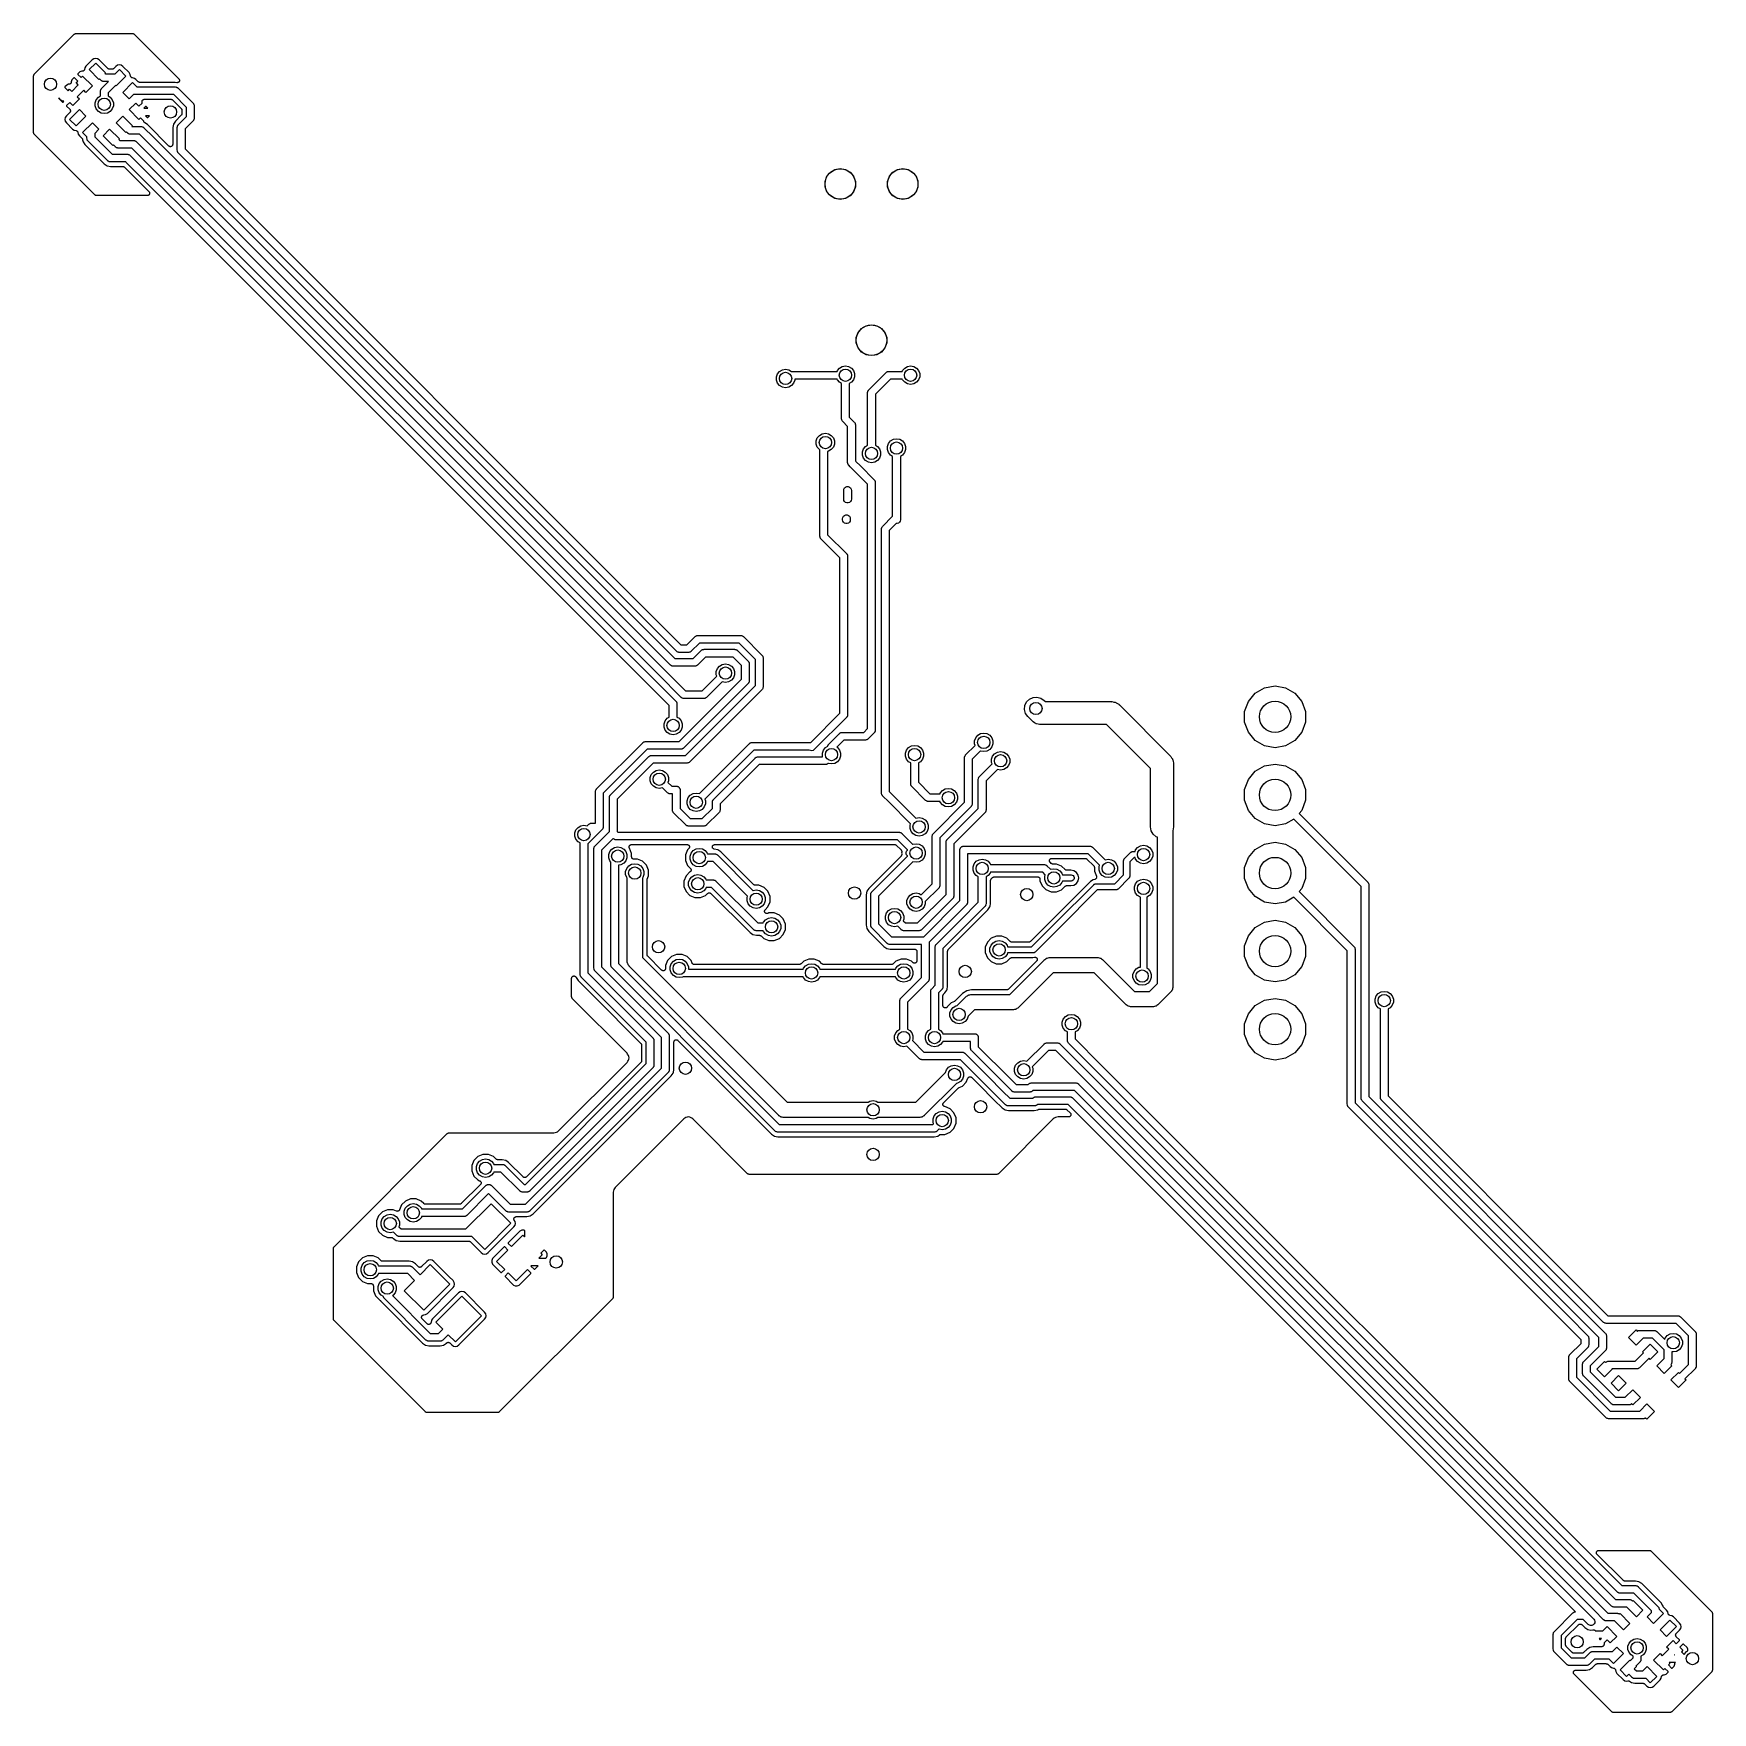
# Model space of a CAD drawing. Extents: x 132.7 to 187.3, y -127.3 to -72.7.
import ezdxf

# ---------------------------------------------------------------- set-up
doc = ezdxf.new("R2010")
doc.units = 0
doc.header["$MEASUREMENT"] = 0
doc.layers.add('BLACK', color=7, linetype='CONTINUOUS')

msp = doc.modelspace()

# ---------------------------------------------------------------- linework, layer by layer
at = {"layer": 'Black'}
for p, q in [((132.722, -74.0252), (134.025, -72.722)), ((134.025, -72.722), (134.028, -72.7201)), ((134.028, -72.7201), (134.03, -72.7175)), ((134.03, -72.7175), (134.039, -72.7126)), ((134.039, -72.7126), (134.047, -72.707)), ((134.047, -72.707), (134.05, -72.7062)), ((134.05, -72.7062), (134.053, -72.7045)), ((134.053, -72.7045), (134.062, -72.7028)), ((134.062, -72.7028), (134.072, -72.7003)), ((134.072, -72.7003), (134.075, -72.7006)), ((134.075, -72.7006), (134.078, -72.7)), ((134.078, -72.7), (135.922, -72.7)), ((135.922, -72.7), (135.925, -72.7006)), ((135.925, -72.7006), (135.928, -72.7003)), ((135.928, -72.7003), (135.938, -72.7028)), ((135.938, -72.7028), (135.947, -72.7045)), ((135.947, -72.7045), (135.95, -72.7062)), ((135.95, -72.7062), (135.953, -72.707)), ((135.953, -72.707), (135.961, -72.7126)), ((135.961, -72.7126), (135.97, -72.7175)), ((135.97, -72.7175), (135.972, -72.7201)), ((135.972, -72.7201), (135.975, -72.722)), ((135.975, -72.722), (137.423, -74.1701)), ((134.606, -73.5562), (134.404, -73.758)), ((134.509, -73.8722), (134.721, -73.66)), ((134.663, -73.5184), (134.606, -73.5562)), ((134.723, -73.5072), (134.663, -73.5184)), ((134.721, -73.66), (135.039, -73.9782)), ((134.783, -73.5201), (134.723, -73.5072)), ((134.835, -73.5558), (134.783, -73.5201)), ((135.119, -73.8404), (134.835, -73.5558)), ((132.7, -74.0782), (132.701, -74.075)), ((132.7, -74.4034), (132.7, -74.0782)), ((132.701, -74.0717), (132.703, -74.0622)), ((132.701, -74.075), (132.701, -74.0717)), ((132.703, -74.0622), (132.705, -74.0526)), ((132.705, -74.0526), (132.706, -74.0497)), ((132.706, -74.0497), (132.707, -74.0465)), ((132.707, -74.0465), (132.713, -74.0385)), ((132.713, -74.0385), (132.718, -74.03)), ((132.718, -74.03), (132.72, -74.0279)), ((132.72, -74.0279), (132.722, -74.0252)), ((133.949, -74.2058), (133.924, -74.2646)), ((134.01, -74.1443), (133.949, -74.2058)), ((134.031, -74.1443), (134.01, -74.1443)), ((134.134, -74.2469), (134.031, -74.1443)), ((134.084, -74.2964), (134.134, -74.2469)), ((134.206, -73.9487), (134.144, -74.0102)), ((134.144, -74.0102), (134.144, -74.0311)), ((134.144, -74.0311), (134.247, -74.1338)), ((134.265, -73.9243), (134.206, -73.9487)), ((134.247, -74.1338), (134.296, -74.0843)), ((134.283, -73.9243), (134.265, -73.9243)), ((134.295, -73.9223), (134.283, -73.9243)), ((134.306, -73.9207), (134.295, -73.9223)), ((134.296, -74.0843), (134.615, -74.4025)), ((134.308, -73.92), (134.306, -73.9207)), ((134.309, -73.9198), (134.308, -73.92)), ((134.319, -73.914), (134.309, -73.9198)), ((134.329, -73.9086), (134.319, -73.914)), ((134.33, -73.9075), (134.329, -73.9086)), ((134.332, -73.9068), (134.33, -73.9075)), ((134.339, -73.8979), (134.332, -73.9068)), ((134.347, -73.8893), (134.339, -73.8979)), ((134.348, -73.8868), (134.347, -73.8879)), ((134.347, -73.8879), (134.347, -73.8893)), ((134.352, -73.8759), (134.348, -73.8868)), ((134.357, -73.8652), (134.352, -73.8759)), ((134.369, -73.8102), (134.357, -73.8652)), ((134.404, -73.758), (134.369, -73.8102)), ((134.827, -74.1904), (134.509, -73.8722)), ((134.844, -74.1727), (134.827, -74.1904)), ((134.897, -74.2257), (134.844, -74.1727)), ((134.902, -74.2289), (134.897, -74.2257)), ((134.906, -74.2331), (134.902, -74.2289)), ((134.92, -74.2413), (134.906, -74.2331)), ((134.933, -74.2506), (134.92, -74.2413)), ((134.938, -74.252), (134.933, -74.2506)), ((134.943, -74.2548), (134.938, -74.252)), ((135.039, -73.9782), (135.021, -73.9959)), ((135.021, -73.9959), (135.038, -74.0123)), ((135.038, -74.0123), (135.351, -74.0123)), ((135.122, -73.8423), (135.119, -73.8404)), ((135.124, -73.8448), (135.122, -73.8423)), ((135.133, -73.8497), (135.124, -73.8448)), ((135.141, -73.8553), (135.133, -73.8497)), ((135.144, -73.8562), (135.141, -73.8553)), ((135.147, -73.8578), (135.144, -73.8562)), ((135.156, -73.8595), (135.147, -73.8578)), ((135.166, -73.862), (135.156, -73.8595)), ((135.169, -73.8618), (135.166, -73.862)), ((135.172, -73.8623), (135.169, -73.8618)), ((135.252, -73.8623), (135.172, -73.8623)), ((135.255, -73.8618), (135.252, -73.8623)), ((135.258, -73.862), (135.255, -73.8618)), ((135.268, -73.8595), (135.258, -73.862)), ((135.277, -73.8578), (135.268, -73.8595)), ((135.28, -73.8562), (135.277, -73.8578)), ((135.284, -73.8553), (135.28, -73.8562)), ((135.292, -73.8497), (135.284, -73.8553)), ((135.3, -73.8448), (135.292, -73.8497)), ((135.302, -73.8423), (135.3, -73.8448)), ((135.305, -73.8404), (135.302, -73.8423)), ((135.377, -73.7683), (135.305, -73.8404)), ((135.351, -74.0123), (135.491, -73.8722)), ((135.434, -73.7305), (135.377, -73.7683)), ((135.704, -74.0843), (135.385, -74.4025)), ((135.494, -73.7193), (135.434, -73.7305)), ((135.491, -73.8722), (135.704, -74.0843)), ((135.553, -73.7323), (135.494, -73.7193)), ((135.606, -73.7679), (135.553, -73.7323)), ((135.807, -73.9698), (135.606, -73.7679)), ((135.845, -74.0268), (135.807, -73.9698)), ((135.856, -74.0832), (135.845, -74.0268)), ((135.857, -74.0876), (135.856, -74.0832)), ((135.858, -74.0922), (135.857, -74.0876)), ((135.862, -74.0997), (135.858, -74.0922)), ((135.865, -74.1076), (135.862, -74.0997)), ((135.868, -74.1111), (135.865, -74.1076)), ((135.87, -74.1153), (135.868, -74.1111)), ((135.877, -74.121), (135.87, -74.1153)), ((135.882, -74.1274), (135.877, -74.121)), ((135.886, -74.1297), (135.882, -74.1274)), ((135.89, -74.1328), (135.886, -74.1297)), ((135.897, -74.136), (135.89, -74.1328)), ((135.905, -74.1401), (135.897, -74.136)), ((135.909, -74.1409), (135.905, -74.1401)), ((135.914, -74.1427), (135.909, -74.1409)), ((135.978, -74.1565), (135.914, -74.1427)), ((136.03, -74.1922), (135.978, -74.1565)), ((136.102, -74.2646), (136.03, -74.1922)), ((137.423, -74.1701), (137.425, -74.1735)), ((137.425, -74.1735), (137.428, -74.1762)), ((137.428, -74.1762), (137.432, -74.1841)), ((137.432, -74.1841), (137.438, -74.1914)), ((137.44, -74.2503), (137.435, -74.258)), ((137.438, -74.1914), (137.439, -74.1954)), ((137.439, -74.1954), (137.441, -74.199)), ((137.442, -74.2426), (137.44, -74.2463)), ((137.44, -74.2463), (137.44, -74.2503)), ((137.441, -74.199), (137.442, -74.2079)), ((137.442, -74.2079), (137.444, -74.2166)), ((137.443, -74.2336), (137.442, -74.2426)), ((137.445, -74.2248), (137.443, -74.2336)), ((137.444, -74.2166), (137.444, -74.2207)), ((137.444, -74.2207), (137.445, -74.2248)), ((132.7, -74.6739), (132.7, -74.4034)), ((132.7, -75.9212), (132.7, -74.6739)), ((133.585, -74.8621), (133.517, -74.794)), ((133.517, -74.794), (133.524, -74.8113)), ((133.782, -74.3729), (133.72, -74.4344)), ((133.72, -74.4344), (133.72, -74.4554)), ((133.72, -74.4554), (133.823, -74.5581)), ((133.84, -74.3486), (133.782, -74.3729)), ((133.823, -74.5581), (133.872, -74.5086)), ((133.849, -74.3486), (133.84, -74.3486)), ((133.856, -74.3474), (133.849, -74.3486)), ((133.862, -74.3474), (133.856, -74.3474)), ((133.868, -74.3452), (133.862, -74.3474)), ((133.875, -74.344), (133.868, -74.3452)), ((133.872, -74.5086), (133.943, -74.5793)), ((133.881, -74.3408), (133.875, -74.344)), ((133.887, -74.3385), (133.881, -74.3408)), ((133.892, -74.3343), (133.887, -74.3385)), ((133.898, -74.331), (133.892, -74.3343)), ((133.902, -74.326), (133.898, -74.331)), ((133.907, -74.3218), (133.902, -74.326)), ((133.91, -74.3161), (133.907, -74.3218)), ((133.914, -74.3111), (133.91, -74.3161)), ((133.916, -74.3049), (133.914, -74.3111)), ((133.92, -74.2992), (133.916, -74.3049)), ((133.921, -74.2928), (133.92, -74.2992)), ((133.923, -74.2866), (133.921, -74.2928)), ((133.924, -74.2736), (133.923, -74.28)), ((133.923, -74.28), (133.923, -74.2866)), ((133.924, -74.2646), (133.924, -74.2736)), ((133.943, -74.5793), (134.155, -74.3671)), ((134.155, -74.3671), (134.084, -74.2964)), ((134.332, -74.5439), (134.12, -74.756)), ((134.12, -74.756), (134.19, -74.8268)), ((134.402, -74.6146), (134.332, -74.5439)), ((134.615, -74.4025), (134.402, -74.6146)), ((134.739, -74.8494), (134.806, -74.7693)), ((134.806, -74.7693), (134.875, -74.7297)), ((134.875, -74.5648), (134.88, -74.5491)), ((134.876, -74.5703), (134.875, -74.5648)), ((134.875, -74.5757), (134.876, -74.5703)), ((134.875, -74.7297), (134.875, -74.5757)), ((134.88, -74.5491), (134.883, -74.533)), ((134.883, -74.533), (134.885, -74.5282)), ((134.885, -74.5282), (134.887, -74.5229)), ((134.887, -74.5229), (134.896, -74.5095)), ((134.896, -74.5095), (134.904, -74.4954)), ((134.904, -74.4954), (134.908, -74.4919)), ((134.908, -74.4919), (134.912, -74.4873)), ((134.912, -74.4873), (135.137, -74.2623)), ((134.959, -74.2576), (134.943, -74.2548)), ((134.975, -74.2619), (134.959, -74.2576)), ((134.98, -74.2614), (134.975, -74.2619)), ((134.986, -74.2623), (134.98, -74.2614)), ((135.137, -74.2623), (134.986, -74.2623)), ((135.368, -74.3848), (135.125, -74.6275)), ((135.125, -74.6275), (135.125, -74.7297)), ((135.125, -74.7297), (135.194, -74.7693)), ((135.194, -74.7693), (135.261, -74.8494)), ((135.385, -74.4025), (135.368, -74.3848)), ((135.598, -74.6146), (135.916, -74.2964)), ((135.81, -74.8268), (135.598, -74.6146)), ((135.95, -74.6866), (135.81, -74.8268)), ((135.916, -74.2964), (136.056, -74.4366)), ((137.26, -74.6866), (135.95, -74.6866)), ((136.056, -74.4366), (136.062, -74.4366)), ((136.062, -74.4366), (137.312, -74.4366)), ((136.105, -74.2665), (136.102, -74.2646)), ((136.107, -74.269), (136.105, -74.2665)), ((136.116, -74.2739), (136.107, -74.269)), ((136.124, -74.2796), (136.116, -74.2739)), ((136.127, -74.2804), (136.124, -74.2796)), ((136.13, -74.2821), (136.127, -74.2804)), ((136.139, -74.2838), (136.13, -74.2821)), ((136.149, -74.2863), (136.139, -74.2838)), ((136.152, -74.286), (136.149, -74.2863)), ((136.155, -74.2866), (136.152, -74.286)), ((137.304, -74.2866), (136.155, -74.2866)), ((137.675, -75.1018), (137.26, -74.6866)), ((137.355, -74.2967), (137.304, -74.2866)), ((137.312, -74.4366), (137.317, -74.4375)), ((137.317, -74.4375), (137.322, -74.4371)), ((137.322, -74.4371), (137.338, -74.4413)), ((137.338, -74.4413), (137.354, -74.4441)), ((137.354, -74.4441), (137.359, -74.4469)), ((137.359, -74.2968), (137.355, -74.2967)), ((137.363, -74.2979), (137.359, -74.2968)), ((137.359, -74.4469), (137.364, -74.4483)), ((137.372, -74.2971), (137.363, -74.2979)), ((137.364, -74.4483), (137.378, -74.4577)), ((137.381, -74.2973), (137.372, -74.2971)), ((137.378, -74.4577), (137.392, -74.4658)), ((137.385, -74.2959), (137.381, -74.2973)), ((137.389, -74.2956), (137.385, -74.2959)), ((137.397, -74.2918), (137.389, -74.2956)), ((137.392, -74.4658), (137.395, -74.4701)), ((137.395, -74.4701), (137.4, -74.4732)), ((137.406, -74.2889), (137.397, -74.2918)), ((137.4, -74.4732), (137.888, -74.9616)), ((137.409, -74.2863), (137.406, -74.2889)), ((137.413, -74.2846), (137.409, -74.2863)), ((137.419, -74.2782), (137.413, -74.2846)), ((137.426, -74.2726), (137.419, -74.2782)), ((137.428, -74.2691), (137.426, -74.2726)), ((137.431, -74.2662), (137.428, -74.2691)), ((137.435, -74.258), (137.431, -74.2662)), ((133.524, -74.8113), (133.639, -74.9259)), ((133.59, -74.8653), (133.585, -74.8621)), ((133.593, -74.8695), (133.59, -74.8653)), ((133.608, -74.8776), (133.593, -74.8695)), ((133.621, -74.887), (133.608, -74.8776)), ((133.626, -74.8884), (133.621, -74.887)), ((133.631, -74.8912), (133.626, -74.8884)), ((133.647, -74.894), (133.631, -74.8912)), ((133.639, -74.9259), (133.66, -74.9259)), ((133.663, -74.8982), (133.647, -74.894)), ((133.66, -74.9259), (133.687, -74.8987)), ((133.668, -74.8978), (133.663, -74.8982)), ((133.674, -74.8987), (133.668, -74.8978)), ((133.687, -74.8987), (133.674, -74.8987)), ((133.876, -75.2691), (133.768, -75.3773)), ((133.876, -74.9364), (133.773, -75.039)), ((133.773, -75.039), (133.773, -75.06)), ((133.773, -75.06), (133.876, -75.1631)), ((133.872, -75.4914), (134.19, -75.1732)), ((133.978, -75.0389), (133.876, -74.9364)), ((133.876, -75.1631), (133.88, -75.1684)), ((133.88, -75.2637), (133.876, -75.2691)), ((133.88, -75.1684), (133.885, -75.1731)), ((133.885, -75.2591), (133.88, -75.2637)), ((133.885, -75.1731), (133.887, -75.179)), ((133.887, -75.2532), (133.885, -75.2591)), ((133.887, -75.179), (133.891, -75.1844)), ((133.891, -75.2478), (133.887, -75.2532)), ((133.891, -75.1844), (133.893, -75.1907)), ((133.893, -75.2414), (133.891, -75.2478)), ((133.893, -75.1907), (133.896, -75.1967)), ((133.896, -75.2355), (133.893, -75.2414)), ((133.896, -75.1967), (133.896, -75.2032)), ((133.896, -75.2032), (133.898, -75.2095)), ((133.898, -75.2226), (133.896, -75.229)), ((133.896, -75.229), (133.896, -75.2355)), ((133.898, -75.2095), (133.897, -75.2161)), ((133.897, -75.2161), (133.898, -75.2226)), ((134.19, -74.8268), (133.978, -75.0389)), ((134.19, -75.1732), (134.402, -75.3854)), ((134.703, -74.9477), (134.739, -74.8494)), ((134.703, -75.0523), (134.703, -74.9477)), ((134.739, -75.1506), (134.703, -75.0523)), ((134.806, -75.2307), (134.739, -75.1506)), ((134.897, -75.283), (134.806, -75.2307)), ((135, -75.3011), (134.897, -75.283)), ((135.103, -75.283), (135, -75.3011)), ((135.194, -75.2307), (135.103, -75.283)), ((135.261, -75.1506), (135.194, -75.2307)), ((135.261, -74.8494), (135.297, -74.9477)), ((135.297, -75.0523), (135.261, -75.1506)), ((135.297, -74.9477), (135.297, -75.0523)), ((135.81, -75.1732), (136.022, -74.9611)), ((136.128, -75.4914), (135.81, -75.1732)), ((136.022, -74.9611), (136.124, -75.0636)), ((136.124, -75.0636), (136.227, -74.961)), ((136.227, -74.9116), (136.228, -74.9051)), ((136.227, -74.961), (136.227, -74.9116)), ((136.228, -74.8986), (136.23, -74.8924)), ((136.228, -74.9051), (136.228, -74.8986)), ((136.23, -74.8924), (136.231, -74.8859)), ((136.231, -74.8859), (136.235, -74.8803)), ((136.235, -74.8803), (136.237, -74.8741)), ((136.237, -74.8741), (136.241, -74.8691)), ((136.241, -74.8691), (136.245, -74.8634)), ((136.245, -74.8634), (136.25, -74.8592)), ((136.25, -74.8592), (136.254, -74.8541)), ((136.254, -74.8541), (136.259, -74.8509)), ((136.259, -74.8509), (136.264, -74.8466)), ((136.264, -74.8466), (136.271, -74.8444)), ((136.271, -74.8444), (136.276, -74.8411)), ((136.276, -74.8411), (136.283, -74.84)), ((136.283, -74.84), (136.289, -74.8377)), ((136.289, -74.8377), (136.296, -74.8377)), ((136.34, -75.0741), (136.289, -75.125)), ((136.289, -75.125), (136.412, -75.125)), ((136.296, -74.8377), (136.302, -74.8366)), ((136.302, -74.8366), (137.167, -74.8366)), ((136.361, -75.0741), (136.34, -75.0741)), ((136.412, -75.125), (136.361, -75.0741)), ((137.167, -74.8366), (137.17, -74.8372)), ((137.17, -74.8372), (137.173, -74.8369)), ((137.173, -74.8369), (137.183, -74.8394)), ((137.183, -74.8394), (137.192, -74.8411)), ((137.192, -74.8411), (137.195, -74.8428)), ((137.195, -74.8428), (137.198, -74.8436)), ((137.198, -74.8436), (137.206, -74.8492)), ((137.206, -74.8492), (137.215, -74.8541)), ((137.215, -74.8541), (137.217, -74.8567)), ((137.217, -74.8567), (137.22, -74.8586)), ((137.22, -74.8586), (137.503, -75.1419)), ((137.503, -75.1419), (137.505, -75.1446)), ((137.505, -75.1446), (137.507, -75.1468)), ((137.507, -75.1468), (137.512, -75.1552)), ((137.512, -75.3448), (137.507, -75.3532)), ((137.512, -75.1552), (137.518, -75.1633)), ((137.518, -75.3367), (137.512, -75.3448)), ((137.518, -75.1633), (137.519, -75.1665)), ((137.519, -75.3335), (137.518, -75.3367)), ((137.519, -75.1665), (137.52, -75.1693)), ((137.52, -75.3307), (137.519, -75.3335)), ((137.52, -75.1693), (137.522, -75.179)), ((137.522, -75.321), (137.52, -75.3307)), ((137.522, -75.179), (137.525, -75.1884)), ((137.525, -75.3116), (137.522, -75.321)), ((137.525, -75.1884), (137.524, -75.1917)), ((137.524, -75.1917), (137.525, -75.195)), ((137.525, -75.305), (137.524, -75.3083)), ((137.524, -75.3083), (137.525, -75.3116)), ((137.525, -75.195), (137.525, -75.305)), ((137.675, -75.3982), (137.675, -75.1018)), ((137.888, -74.9616), (137.892, -74.9661)), ((137.892, -74.9661), (137.896, -74.9697)), ((137.896, -74.9697), (137.904, -74.9838)), ((137.904, -74.9838), (137.913, -74.9972)), ((137.913, -74.9972), (137.915, -75.0025)), ((137.915, -75.0025), (137.917, -75.0072)), ((137.917, -75.0072), (137.92, -75.0233)), ((137.92, -75.0233), (137.925, -75.0391)), ((137.925, -75.0391), (137.924, -75.0446)), ((137.924, -75.0446), (137.925, -75.05)), ((137.925, -75.05), (137.925, -75.45)), ((133.732, -75.4295), (133.719, -75.4893)), ((133.719, -75.4893), (133.731, -75.549)), ((133.731, -75.549), (133.768, -75.6059)), ((133.768, -75.3773), (133.732, -75.4295)), ((133.768, -75.6059), (133.97, -75.8078)), ((134.084, -75.7036), (133.872, -75.4914)), ((133.97, -75.8078), (134.022, -75.8435)), ((134.022, -75.8435), (134.086, -75.8573)), ((134.402, -75.3854), (134.084, -75.7036)), ((134.086, -75.8573), (134.091, -75.8591)), ((134.091, -75.8591), (134.095, -75.8599)), ((134.095, -75.8599), (134.103, -75.864)), ((134.103, -75.864), (134.11, -75.8672)), ((134.11, -75.8672), (134.114, -75.8703)), ((134.114, -75.8703), (134.118, -75.8726)), ((134.118, -75.8726), (134.123, -75.879)), ((134.123, -75.879), (134.13, -75.8847)), ((134.13, -75.8847), (134.132, -75.8888)), ((134.132, -75.8888), (134.135, -75.8924)), ((134.135, -75.8924), (134.138, -75.9003)), ((134.296, -75.9157), (134.615, -75.5975)), ((134.615, -75.5975), (134.827, -75.8096)), ((134.827, -75.8096), (134.687, -75.9498)), ((134.961, -76.0218), (135.173, -75.8096)), ((135.173, -75.8096), (135.491, -76.1278)), ((135.385, -75.5975), (135.598, -75.3854)), ((135.704, -75.9157), (135.385, -75.5975)), ((135.598, -75.3854), (135.916, -75.7036)), ((135.916, -75.7036), (135.898, -75.7212)), ((135.898, -75.7212), (135.902, -75.725)), ((135.902, -75.725), (136.2, -75.725)), ((136.177, -75.4419), (136.128, -75.4914)), ((136.281, -75.5454), (136.177, -75.4419)), ((136.2, -75.725), (136.205, -75.726)), ((136.205, -75.726), (136.211, -75.7255)), ((136.211, -75.7255), (136.227, -75.7297)), ((136.227, -75.7297), (136.243, -75.7325)), ((136.243, -75.7325), (136.248, -75.7353)), ((136.248, -75.7353), (136.253, -75.7367)), ((136.253, -75.7367), (136.266, -75.7461)), ((136.266, -75.7461), (136.28, -75.7542)), ((136.28, -75.7542), (136.284, -75.7585)), ((136.282, -75.5512), (136.281, -75.5454)), ((136.283, -75.5617), (136.282, -75.5512)), ((136.284, -75.5639), (136.283, -75.5617)), ((136.285, -75.5664), (136.284, -75.5639)), ((136.284, -75.7585), (136.288, -75.7616)), ((136.29, -75.5755), (136.285, -75.5664)), ((136.288, -75.7616), (136.588, -76.0616)), ((136.295, -75.5851), (136.29, -75.5755)), ((136.296, -75.5868), (136.295, -75.5851)), ((136.298, -75.5889), (136.296, -75.5868)), ((136.306, -75.5957), (136.298, -75.5889)), ((136.313, -75.6031), (136.306, -75.5957)), ((136.4, -75.6608), (136.313, -75.6031)), ((136.337, -75.375), (136.393, -75.4315)), ((136.471, -75.375), (136.337, -75.375)), ((136.393, -75.4315), (136.414, -75.4315)), ((137.097, -76.3581), (136.4, -75.6608)), ((136.414, -75.4315), (136.471, -75.375)), ((137.247, -75.6453), (137.225, -75.7574)), ((137.225, -75.7574), (137.225, -76.305)), ((137.311, -75.5503), (137.247, -75.6453)), ((137.503, -75.3581), (137.311, -75.5503)), ((137.375, -75.7391), (137.38, -75.7233)), ((137.376, -75.7446), (137.375, -75.7391)), ((137.375, -75.75), (137.376, -75.7446)), ((137.375, -76.5), (137.375, -75.75)), ((137.38, -75.7233), (137.383, -75.7072)), ((137.383, -75.7072), (137.385, -75.7025)), ((137.385, -75.7025), (137.387, -75.6972)), ((137.387, -75.6972), (137.396, -75.6838)), ((137.396, -75.6838), (137.404, -75.6697)), ((137.404, -75.6697), (137.408, -75.6661)), ((137.408, -75.6661), (137.412, -75.6616)), ((137.412, -75.6616), (137.675, -75.3982)), ((137.505, -75.3554), (137.503, -75.3581)), ((137.507, -75.3532), (137.505, -75.3554)), ((137.888, -75.5384), (137.625, -75.8018)), ((137.625, -75.8018), (137.625, -76.4482)), ((137.892, -75.5339), (137.888, -75.5384)), ((137.896, -75.5303), (137.892, -75.5339)), ((137.904, -75.5162), (137.896, -75.5303)), ((137.913, -75.5028), (137.904, -75.5162)), ((137.915, -75.4975), (137.913, -75.5028)), ((137.917, -75.4928), (137.915, -75.4975)), ((137.92, -75.4767), (137.917, -75.4928)), ((137.925, -75.4609), (137.92, -75.4767)), ((137.925, -75.45), (137.924, -75.4554)), ((137.924, -75.4554), (137.925, -75.4609)), ((132.701, -75.9245), (132.7, -75.9212)), ((132.701, -75.9278), (132.701, -75.9245)), ((132.703, -75.9372), (132.701, -75.9278)), ((132.705, -75.9469), (132.703, -75.9372)), ((132.706, -75.9498), (132.705, -75.9469)), ((132.707, -75.9529), (132.706, -75.9498)), ((132.713, -75.961), (132.707, -75.9529)), ((132.718, -75.9695), (132.713, -75.961)), ((132.72, -75.9716), (132.718, -75.9695)), ((132.722, -75.9743), (132.72, -75.9716)), ((134.695, -77.9471), (132.722, -75.9743)), ((134.138, -75.9003), (134.142, -75.9078)), ((134.142, -75.9078), (134.143, -75.9124)), ((134.143, -75.9124), (134.144, -75.9168)), ((134.144, -75.9168), (134.155, -75.9732)), ((134.155, -75.9732), (134.193, -76.0302)), ((134.193, -76.0302), (134.275, -76.1131)), ((134.275, -76.1131), (134.281, -76.1205)), ((134.281, -76.1205), (134.287, -76.1272)), ((134.287, -76.1272), (134.288, -76.1311)), ((134.288, -76.1311), (134.29, -76.1345)), ((134.29, -76.1345), (134.293, -76.1431)), ((134.293, -76.1431), (134.296, -76.1515)), ((134.437, -76.0559), (134.296, -75.9157)), ((134.296, -76.1515), (134.303, -76.1854)), ((134.303, -76.1854), (134.309, -76.2163)), ((134.309, -76.2163), (134.372, -76.3113)), ((134.372, -76.3113), (135, -76.9392)), ((134.437, -76.1116), (134.437, -76.0559)), ((134.438, -76.117), (134.437, -76.1116)), ((134.437, -76.1225), (134.438, -76.117)), ((134.441, -76.1383), (134.437, -76.1225)), ((134.444, -76.1543), (134.441, -76.1383)), ((134.447, -76.1591), (134.444, -76.1543)), ((134.448, -76.1644), (134.447, -76.1591)), ((134.458, -76.1778), (134.448, -76.1644)), ((134.466, -76.1919), (134.458, -76.1778)), ((134.47, -76.1955), (134.466, -76.1919)), ((134.473, -76.2), (134.47, -76.1955)), ((135.112, -76.8384), (134.473, -76.2)), ((134.687, -75.9498), (134.687, -76.0598)), ((134.687, -76.0598), (135.252, -76.625)), ((135.279, -76.34), (134.961, -76.0218)), ((135.297, -76.3223), (135.279, -76.34)), ((135.363, -76.3884), (135.297, -76.3223)), ((135.368, -76.3915), (135.363, -76.3884)), ((135.371, -76.3958), (135.368, -76.3915)), ((135.385, -76.4039), (135.371, -76.3958)), ((135.399, -76.4133), (135.385, -76.4039)), ((135.404, -76.4147), (135.399, -76.4133)), ((135.409, -76.4175), (135.404, -76.4147)), ((135.425, -76.4203), (135.409, -76.4175)), ((135.441, -76.4245), (135.425, -76.4203)), ((135.446, -76.424), (135.441, -76.4245)), ((135.451, -76.425), (135.446, -76.424)), ((135.898, -76.425), (135.451, -76.425)), ((135.491, -76.1278), (135.474, -76.1455)), ((135.474, -76.1455), (135.503, -76.175)), ((135.503, -76.175), (135.95, -76.175)), ((135.721, -75.898), (135.704, -75.9157)), ((135.762, -75.9384), (135.721, -75.898)), ((135.766, -75.9415), (135.762, -75.9384)), ((135.77, -75.9458), (135.766, -75.9415)), ((135.784, -75.9539), (135.77, -75.9458)), ((135.797, -75.9633), (135.784, -75.9539)), ((135.802, -75.9647), (135.797, -75.9633)), ((135.807, -75.9675), (135.802, -75.9647)), ((135.823, -75.9703), (135.807, -75.9675)), ((135.839, -75.9745), (135.823, -75.9703)), ((135.845, -75.974), (135.839, -75.9745)), ((135.85, -75.975), (135.845, -75.974)), ((136.148, -75.975), (135.85, -75.975)), ((136.062, -76.5884), (135.898, -76.425)), ((135.95, -76.175), (135.955, -76.176)), ((135.955, -76.176), (135.961, -76.1755)), ((135.961, -76.1755), (135.977, -76.1797)), ((135.977, -76.1797), (135.993, -76.1825)), ((135.993, -76.1825), (135.998, -76.1853)), ((135.998, -76.1853), (136.003, -76.1867)), ((136.003, -76.1867), (136.016, -76.1961)), ((136.016, -76.1961), (136.03, -76.2042)), ((136.03, -76.2042), (136.034, -76.2085)), ((136.034, -76.2085), (136.038, -76.2116)), ((136.038, -76.2116), (136.238, -76.4116)), ((136.412, -76.2384), (136.148, -75.975)), ((136.238, -76.4116), (136.238, -76.4116)), ((136.238, -76.4116), (153.188, -93.3616)), ((153.412, -93.2384), (136.412, -76.2384)), ((136.588, -76.0616), (153.552, -93.025)), ((137.105, -76.3637), (137.097, -76.3581)), ((137.112, -76.37), (137.105, -76.3637)), ((137.116, -76.3711), (137.112, -76.37)), ((137.118, -76.373), (137.116, -76.3711)), ((137.128, -76.3755), (137.118, -76.373)), ((137.137, -76.3789), (137.128, -76.3755)), ((137.14, -76.3789), (137.137, -76.3789)), ((137.143, -76.3797), (137.14, -76.3789)), ((137.153, -76.3789), (137.143, -76.3797)), ((137.163, -76.3789), (137.153, -76.3789)), ((137.166, -76.3778), (137.163, -76.3789)), ((137.169, -76.3775), (137.166, -76.3778)), ((137.178, -76.3733), (137.169, -76.3775)), ((137.188, -76.37), (137.178, -76.3733)), ((137.19, -76.3679), (137.188, -76.37)), ((137.193, -76.3665), (137.19, -76.3679)), ((137.2, -76.3595), (137.193, -76.3665)), ((137.207, -76.3532), (137.2, -76.3595)), ((137.209, -76.3504), (137.207, -76.3532)), ((137.211, -76.348), (137.209, -76.3504)), ((137.216, -76.3392), (137.211, -76.348)), ((137.22, -76.3307), (137.216, -76.3392)), ((137.221, -76.3274), (137.22, -76.3307)), ((137.222, -76.3244), (137.221, -76.3274)), ((137.223, -76.3147), (137.222, -76.3244)), ((137.225, -76.305), (137.223, -76.3147)), ((135, -76.9392), (135.095, -77.0027)), ((135.116, -76.8415), (135.112, -76.8384)), ((135.12, -76.8458), (135.116, -76.8415)), ((135.134, -76.8539), (135.12, -76.8458)), ((135.147, -76.8633), (135.134, -76.8539)), ((135.152, -76.8647), (135.147, -76.8633)), ((135.157, -76.8675), (135.152, -76.8647)), ((135.173, -76.8703), (135.157, -76.8675)), ((135.189, -76.8745), (135.173, -76.8703)), ((135.195, -76.874), (135.189, -76.8745)), ((135.2, -76.875), (135.195, -76.874)), ((135.698, -76.875), (135.2, -76.875)), ((135.252, -76.625), (135.75, -76.625)), ((135.712, -76.8884), (135.698, -76.875)), ((152.562, -93.7384), (135.712, -76.8884)), ((135.712, -76.8884), (135.712, -76.8884)), ((135.75, -76.625), (135.755, -76.626)), ((135.755, -76.626), (135.761, -76.6255)), ((135.761, -76.6255), (135.777, -76.6297)), ((135.777, -76.6297), (135.793, -76.6325)), ((135.793, -76.6325), (135.798, -76.6353)), ((135.798, -76.6353), (135.803, -76.6367)), ((135.803, -76.6367), (135.816, -76.6461)), ((135.816, -76.6461), (135.83, -76.6542)), ((135.83, -76.6542), (135.834, -76.6585)), ((135.834, -76.6585), (135.838, -76.6616)), ((135.838, -76.6616), (135.888, -76.7116)), ((135.888, -76.7116), (135.888, -76.7116)), ((135.888, -76.7116), (152.738, -93.5616)), ((153.012, -93.5384), (136.062, -76.5884)), ((136.062, -76.5884), (136.062, -76.5884)), ((137.376, -76.5054), (137.375, -76.5)), ((137.375, -76.5109), (137.376, -76.5054)), ((137.38, -76.5267), (137.375, -76.5109)), ((137.383, -76.5428), (137.38, -76.5267)), ((137.385, -76.5475), (137.383, -76.5428)), ((137.387, -76.5528), (137.385, -76.5475)), ((137.396, -76.5662), (137.387, -76.5528)), ((137.404, -76.5803), (137.396, -76.5662)), ((137.408, -76.5839), (137.404, -76.5803)), ((137.412, -76.5884), (137.408, -76.5839)), ((153.612, -92.7884), (137.412, -76.5884)), ((137.625, -76.4482), (153.752, -92.575)), ((135.095, -77.0027), (135.103, -77.0042)), ((135.103, -77.0042), (135.103, -77.0042)), ((135.103, -77.0042), (135.207, -77.025)), ((135.207, -77.025), (135.605, -77.025)), ((135.605, -77.025), (135.608, -77.0256)), ((135.608, -77.0256), (135.612, -77.0253)), ((135.612, -77.0253), (135.621, -77.0278)), ((135.621, -77.0278), (135.631, -77.0295)), ((135.631, -77.0295), (135.634, -77.0312)), ((135.634, -77.0312), (135.637, -77.032)), ((135.637, -77.032), (135.645, -77.0376)), ((135.645, -77.0376), (135.653, -77.0425)), ((135.653, -77.0425), (135.655, -77.0451)), ((135.655, -77.0451), (135.658, -77.047)), ((135.658, -77.047), (136.452, -77.8411)), ((158.44, -77.5057), (158.5, -77.3419)), ((158.44, -77.68), (158.44, -77.5057)), ((158.5, -77.3419), (158.612, -77.2084)), ((158.612, -77.2084), (158.763, -77.1212)), ((158.763, -77.1212), (158.935, -77.091)), ((158.935, -77.091), (159.106, -77.1212)), ((159.106, -77.1212), (159.257, -77.2084)), ((159.257, -77.2084), (159.369, -77.3419)), ((159.369, -77.3419), (159.429, -77.5057)), ((159.429, -77.5057), (159.429, -77.68)), ((160.472, -77.5057), (160.532, -77.3419)), ((160.472, -77.68), (160.472, -77.5057)), ((160.532, -77.3419), (160.644, -77.2084)), ((160.644, -77.2084), (160.795, -77.1212)), ((160.795, -77.1212), (160.967, -77.091)), ((160.967, -77.091), (161.138, -77.1212)), ((161.138, -77.1212), (161.289, -77.2084)), ((161.289, -77.2084), (161.401, -77.3419)), ((161.401, -77.3419), (161.461, -77.5057)), ((161.461, -77.5057), (161.461, -77.68)), ((134.698, -77.949), (134.695, -77.9471)), ((134.7, -77.9515), (134.698, -77.949)), ((134.708, -77.9564), (134.7, -77.9515)), ((134.716, -77.962), (134.708, -77.9564)), ((134.72, -77.9629), (134.716, -77.962)), ((134.722, -77.9645), (134.72, -77.9629)), ((134.732, -77.9662), (134.722, -77.9645)), ((134.742, -77.9688), (134.732, -77.9662)), ((134.745, -77.9685), (134.742, -77.9688)), ((134.748, -77.969), (134.745, -77.9685)), ((136.399, -77.9691), (134.748, -77.969)), ((136.409, -77.9674), (136.399, -77.9691)), ((136.419, -77.9666), (136.409, -77.9674)), ((136.422, -77.9652), (136.419, -77.9666)), ((136.425, -77.9646), (136.422, -77.9652)), ((136.433, -77.9597), (136.425, -77.9646)), ((136.442, -77.9556), (136.433, -77.9597)), ((136.445, -77.9532), (136.442, -77.9556)), ((136.447, -77.9516), (136.445, -77.9532)), ((136.454, -77.9441), (136.447, -77.9516)), ((136.452, -77.8411), (136.458, -77.8491)), ((136.461, -77.9372), (136.454, -77.9441)), ((136.458, -77.8491), (136.464, -77.8566)), ((136.462, -77.9342), (136.461, -77.9372)), ((136.464, -77.9316), (136.462, -77.9342)), ((136.464, -77.8566), (136.465, -77.8597)), ((136.467, -77.9224), (136.464, -77.9316)), ((136.465, -77.8597), (136.467, -77.8624)), ((136.467, -77.8624), (136.47, -77.8719)), ((136.472, -77.9136), (136.467, -77.9224)), ((136.47, -77.8719), (136.473, -77.8811)), ((136.473, -77.9072), (136.472, -77.9103)), ((136.472, -77.9103), (136.472, -77.9136)), ((136.473, -77.8811), (136.473, -77.8844)), ((136.473, -77.8844), (136.474, -77.8876)), ((136.474, -77.8876), (136.473, -77.8974)), ((136.473, -77.8974), (136.473, -77.9072)), ((158.5, -77.8438), (158.44, -77.68)), ((158.612, -77.9774), (158.5, -77.8438)), ((158.763, -78.0645), (158.612, -77.9774)), ((158.935, -78.0948), (158.763, -78.0645)), ((159.106, -78.0645), (158.935, -78.0948)), ((159.257, -77.9774), (159.106, -78.0645)), ((159.369, -77.8438), (159.257, -77.9774)), ((159.429, -77.68), (159.369, -77.8438)), ((160.532, -77.8438), (160.472, -77.68)), ((160.644, -77.9774), (160.532, -77.8438)), ((160.795, -78.0645), (160.644, -77.9774)), ((160.967, -78.0948), (160.795, -78.0645)), ((161.138, -78.0645), (160.967, -78.0948)), ((161.289, -77.9774), (161.138, -78.0645)), ((161.401, -77.8438), (161.289, -77.9774)), ((161.461, -77.68), (161.401, -77.8438)), ((159.456, -82.5857), (159.516, -82.4219)), ((159.516, -82.4219), (159.628, -82.2884)), ((159.628, -82.2884), (159.779, -82.2012)), ((159.779, -82.2012), (159.951, -82.171)), ((159.951, -82.171), (160.122, -82.2012)), ((160.122, -82.2012), (160.273, -82.2884)), ((160.273, -82.2884), (160.385, -82.4219)), ((160.385, -82.4219), (160.445, -82.5857)), ((159.456, -82.76), (159.456, -82.5857)), ((159.516, -82.9238), (159.456, -82.76)), ((159.628, -83.0574), (159.516, -82.9238)), ((160.385, -82.9238), (160.273, -83.0574)), ((160.445, -82.76), (160.385, -82.9238)), ((160.445, -82.5857), (160.445, -82.76)), ((158.908, -83.5791), (158.999, -83.5268)), ((158.999, -83.5268), (159.102, -83.5087)), ((159.102, -83.5087), (159.205, -83.5268)), ((159.205, -83.5268), (159.296, -83.5791)), ((159.779, -83.1445), (159.628, -83.0574)), ((159.951, -83.1748), (159.779, -83.1445)), ((160.122, -83.1445), (159.951, -83.1748)), ((160.273, -83.0574), (160.122, -83.1445)), ((161.03, -83.5791), (161.12, -83.5268)), ((161.12, -83.5268), (161.223, -83.5087)), ((161.223, -83.5087), (161.326, -83.5268)), ((161.326, -83.5268), (161.417, -83.5791)), ((156.861, -83.8636), (156.897, -83.7653)), ((156.861, -83.9682), (156.861, -83.8636)), ((156.897, -84.0665), (156.861, -83.9682)), ((156.897, -83.7653), (156.964, -83.6852)), ((156.964, -84.1466), (156.897, -84.0665)), ((156.964, -83.6852), (157.054, -83.6329)), ((157.054, -83.6329), (157.157, -83.6148)), ((157.157, -83.6148), (157.26, -83.6329)), ((157.26, -83.6329), (157.35, -83.6848)), ((157.35, -83.6848), (158.832, -83.6848)), ((157.418, -84.0665), (157.351, -84.1466)), ((157.454, -83.9682), (157.418, -84.0665)), ((158.832, -83.9348), (157.454, -83.9348)), ((157.454, -83.9348), (157.454, -83.9682)), ((158.832, -83.6848), (158.841, -83.6593)), ((158.841, -83.9604), (158.832, -83.9348)), ((158.841, -83.6593), (158.908, -83.5791)), ((158.908, -84.0405), (158.841, -83.9604)), ((158.977, -84.0801), (158.908, -84.0405)), ((158.977, -85.224), (158.977, -84.0801)), ((159.296, -84.0405), (159.227, -84.0801)), ((159.227, -84.0801), (159.227, -85.1723)), ((159.296, -83.5791), (159.363, -83.6593)), ((159.363, -83.9604), (159.296, -84.0405)), ((159.363, -83.6593), (159.399, -83.7575)), ((159.399, -83.8621), (159.363, -83.9604)), ((159.399, -83.7575), (159.399, -83.8621)), ((159.862, -84.2871), (160.428, -83.7214)), ((160.568, -83.9348), (160.076, -84.4273)), ((160.428, -83.7214), (160.432, -83.7183)), ((160.432, -83.7183), (160.436, -83.7141)), ((160.436, -83.7141), (160.45, -83.7059)), ((160.45, -83.7059), (160.463, -83.6965)), ((160.463, -83.6965), (160.469, -83.6951)), ((160.469, -83.6951), (160.473, -83.6924)), ((160.473, -83.6924), (160.49, -83.6895)), ((160.49, -83.6895), (160.505, -83.6853)), ((160.505, -83.6853), (160.511, -83.6858)), ((160.511, -83.6858), (160.516, -83.6848)), ((160.516, -83.6848), (160.953, -83.6848)), ((160.953, -83.9348), (160.568, -83.9348)), ((160.953, -83.6848), (160.963, -83.6593)), ((160.963, -83.9604), (160.953, -83.9348)), ((160.963, -83.6593), (161.03, -83.5791)), ((161.03, -84.0405), (160.963, -83.9604)), ((161.12, -84.0928), (161.03, -84.0405)), ((161.417, -84.0405), (161.326, -84.0928)), ((161.417, -83.5791), (161.484, -83.6593)), ((161.484, -83.9604), (161.417, -84.0405)), ((161.484, -83.6593), (161.52, -83.7575)), ((161.52, -83.8621), (161.484, -83.9604)), ((161.52, -83.7575), (161.52, -83.8621)), ((157.054, -84.1989), (156.964, -84.1466)), ((157.157, -84.217), (157.054, -84.1989)), ((157.26, -84.1989), (157.157, -84.217)), ((157.351, -84.1466), (157.26, -84.1989)), ((159.826, -84.3646), (159.83, -84.3489)), ((159.826, -84.3701), (159.826, -84.3646)), ((159.826, -84.3755), (159.826, -84.3701)), ((159.826, -86.0851), (159.826, -84.3755)), ((159.83, -84.3489), (159.833, -84.3328)), ((159.833, -84.3328), (159.836, -84.328)), ((159.836, -84.328), (159.837, -84.3227)), ((159.837, -84.3227), (159.847, -84.3093)), ((159.847, -84.3093), (159.855, -84.2952)), ((159.855, -84.2952), (159.859, -84.2916)), ((159.859, -84.2916), (159.862, -84.2871)), ((160.076, -84.4273), (160.076, -86.0851)), ((161.223, -84.111), (161.12, -84.0928)), ((161.326, -84.0928), (161.223, -84.111)), ((159.227, -85.1723), (159.388, -85.3337)), ((158.256, -85.7693), (158.347, -85.717)), ((158.347, -85.717), (158.45, -85.6989)), ((158.45, -85.6989), (158.553, -85.717)), ((158.553, -85.717), (158.644, -85.7693)), ((158.978, -85.2295), (158.977, -85.224)), ((158.977, -85.2349), (158.978, -85.2295)), ((158.982, -85.2507), (158.977, -85.2349)), ((158.985, -85.2668), (158.982, -85.2507)), ((158.987, -85.2716), (158.985, -85.2668)), ((158.989, -85.2769), (158.987, -85.2716)), ((158.998, -85.2903), (158.989, -85.2769)), ((159.006, -85.3044), (158.998, -85.2903)), ((159.01, -85.3079), (159.006, -85.3044)), ((159.014, -85.3124), (159.01, -85.3079)), ((159.175, -85.4738), (159.014, -85.3124)), ((159.175, -86.65), (159.175, -85.4738)), ((159.388, -85.3337), (159.392, -85.3382)), ((159.392, -85.3382), (159.396, -85.3417)), ((159.396, -85.3417), (159.404, -85.3559)), ((159.404, -85.3559), (159.413, -85.3692)), ((159.413, -85.3692), (159.415, -85.3745)), ((159.415, -85.3745), (159.417, -85.3793)), ((159.417, -85.3793), (159.42, -85.3954)), ((159.42, -85.3954), (159.425, -85.4112)), ((159.425, -85.4112), (159.424, -85.4166)), ((159.424, -85.4166), (159.425, -85.4221)), ((159.425, -85.4221), (159.425, -86.5982)), ((158.153, -85.9477), (158.189, -85.8494)), ((158.153, -86.0523), (158.153, -85.9477)), ((158.189, -86.1506), (158.153, -86.0523)), ((158.189, -85.8494), (158.256, -85.7693)), ((158.256, -86.2307), (158.189, -86.1506)), ((158.275, -86.2414), (158.256, -86.2307)), ((158.275, -89.05), (158.275, -86.2414)), ((158.644, -86.2307), (158.553, -86.283)), ((158.644, -85.7693), (158.711, -85.8494)), ((158.711, -86.1506), (158.644, -86.2307)), ((158.711, -85.8494), (158.747, -85.9477)), ((158.747, -86.0523), (158.711, -86.1506)), ((158.747, -85.9477), (158.747, -86.0523)), ((159.654, -86.3031), (159.69, -86.2048)), ((159.69, -86.2048), (159.757, -86.1247)), ((159.757, -86.1247), (159.826, -86.0851)), ((160.076, -86.0851), (160.144, -86.1247)), ((160.144, -86.1247), (160.211, -86.2048)), ((160.211, -86.2048), (160.247, -86.3031)), ((160.467, -86.1264), (160.503, -86.0281)), ((160.467, -86.2309), (160.467, -86.1264)), ((160.503, -86.3292), (160.467, -86.2309)), ((160.503, -86.0281), (160.57, -85.948)), ((160.57, -85.948), (160.661, -85.8957)), ((160.661, -85.8957), (160.764, -85.8775)), ((160.764, -85.8775), (160.867, -85.8957)), ((160.867, -85.8957), (160.957, -85.948)), ((160.957, -85.948), (161.024, -86.0281)), ((161.024, -86.0281), (161.06, -86.1264)), ((161.06, -86.2309), (161.024, -86.3292)), ((161.06, -86.1264), (161.06, -86.2309)), ((158.553, -86.283), (158.525, -86.2879)), ((158.525, -86.2879), (158.525, -88.9982)), ((159.176, -86.6554), (159.175, -86.65)), ((159.175, -86.6609), (159.176, -86.6554)), ((159.18, -86.6767), (159.175, -86.6609)), ((159.183, -86.6928), (159.18, -86.6767)), ((159.185, -86.6975), (159.183, -86.6928)), ((159.187, -86.7028), (159.185, -86.6975)), ((159.196, -86.7162), (159.187, -86.7028)), ((159.204, -86.7303), (159.196, -86.7162)), ((159.208, -86.7339), (159.204, -86.7303)), ((159.212, -86.7384), (159.208, -86.7339)), ((159.262, -86.7884), (159.212, -86.7384)), ((159.412, -86.9384), (159.262, -86.7884)), ((159.262, -86.7884), (159.262, -86.7884)), ((159.425, -86.5982), (159.438, -86.6116)), ((159.438, -86.6116), (159.438, -86.6116)), ((159.438, -86.6116), (159.588, -86.7616)), ((159.588, -86.7616), (160.038, -87.2116)), ((159.654, -86.4077), (159.654, -86.3031)), ((159.69, -86.506), (159.654, -86.4077)), ((159.757, -86.5861), (159.69, -86.506)), ((159.848, -86.6384), (159.757, -86.5861)), ((159.951, -86.6566), (159.848, -86.6384)), ((160.054, -86.6384), (159.951, -86.6566)), ((160.144, -86.5861), (160.054, -86.6384)), ((160.211, -86.506), (160.144, -86.5861)), ((160.247, -86.4077), (160.211, -86.506)), ((160.247, -86.3031), (160.247, -86.4077)), ((160.57, -86.4093), (160.503, -86.3292)), ((160.639, -86.4489), (160.57, -86.4093)), ((160.639, -88.0171), (160.639, -86.4489)), ((160.957, -86.4093), (160.889, -86.4489)), ((160.889, -86.4489), (160.889, -88.0171)), ((161.024, -86.3292), (160.957, -86.4093)), ((159.825, -87.3518), (159.412, -86.9384)), ((159.825, -90.15), (159.825, -87.3518)), ((160.038, -87.2116), (160.042, -87.2161)), ((160.042, -87.2161), (160.046, -87.2197)), ((160.046, -87.2197), (160.054, -87.2338)), ((160.054, -87.2338), (160.063, -87.2472)), ((160.063, -87.2472), (160.065, -87.2525)), ((160.065, -87.2525), (160.067, -87.2572)), ((160.067, -87.2572), (160.07, -87.2733)), ((160.07, -87.2733), (160.075, -87.2891)), ((160.075, -87.2891), (160.074, -87.2946)), ((160.074, -87.2946), (160.075, -87.3)), ((160.075, -87.3), (160.075, -90.15)), ((159.048, -87.5575), (159.055, -87.5147)), ((159.048, -87.8403), (159.048, -87.5575)), ((159.055, -87.8831), (159.048, -87.8403)), ((159.055, -87.5147), (159.077, -87.4772)), ((159.077, -87.9207), (159.055, -87.8831)), ((159.077, -87.4772), (159.11, -87.4492)), ((159.11, -87.4492), (159.151, -87.4344)), ((159.151, -87.4344), (159.194, -87.4344)), ((159.194, -87.4344), (159.235, -87.4492)), ((159.235, -87.4492), (159.268, -87.4772)), ((159.268, -87.4772), (159.29, -87.5147)), ((159.29, -87.8831), (159.268, -87.9207)), ((159.29, -87.5147), (159.298, -87.5575)), ((159.298, -87.8403), (159.29, -87.8831)), ((159.298, -87.5575), (159.298, -87.8403)), ((159.012, -88.4767), (159.02, -88.434)), ((159.02, -88.434), (159.042, -88.3964)), ((159.042, -88.3964), (159.075, -88.3685)), ((159.075, -88.3685), (159.116, -88.3536)), ((159.11, -87.9486), (159.077, -87.9207)), ((159.151, -87.9634), (159.11, -87.9486)), ((159.116, -88.3536), (159.159, -88.3536)), ((159.194, -87.9634), (159.151, -87.9634)), ((159.159, -88.3536), (159.2, -88.3685)), ((159.235, -87.9486), (159.194, -87.9634)), ((159.2, -88.3685), (159.233, -88.3964)), ((159.233, -88.3964), (159.255, -88.434)), ((159.268, -87.9207), (159.235, -87.9486)), ((159.255, -88.434), (159.262, -88.4767)), ((160.312, -88.7253), (160.639, -88.3982)), ((160.639, -88.3982), (160.639, -88.0171)), ((160.889, -88.0171), (160.889, -88.45)), ((160.889, -88.45), (160.889, -88.5121)), ((159.012, -88.5121), (159.012, -88.4767)), ((159.02, -88.5548), (159.012, -88.5121)), ((159.042, -88.5924), (159.02, -88.5548)), ((159.075, -88.6203), (159.042, -88.5924)), ((159.116, -88.6352), (159.075, -88.6203)), ((159.159, -88.6352), (159.116, -88.6352)), ((159.2, -88.6203), (159.159, -88.6352)), ((159.233, -88.5924), (159.2, -88.6203)), ((159.255, -88.5548), (159.233, -88.5924)), ((159.262, -88.5121), (159.255, -88.5548)), ((159.262, -88.4767), (159.262, -88.5121)), ((160.275, -88.8028), (160.28, -88.787)), ((160.276, -88.8083), (160.275, -88.8028)), ((160.275, -88.8137), (160.276, -88.8083)), ((160.275, -94.85), (160.275, -88.8137)), ((160.28, -88.787), (160.283, -88.7709)), ((160.283, -88.7709), (160.285, -88.7662)), ((160.285, -88.7662), (160.287, -88.7609)), ((160.287, -88.7609), (160.296, -88.7475)), ((160.296, -88.7475), (160.304, -88.7333)), ((160.304, -88.7333), (160.308, -88.7298)), ((160.308, -88.7298), (160.312, -88.7253)), ((160.755, -88.6352), (160.525, -88.8655)), ((160.525, -88.8655), (160.525, -94.85)), ((160.785, -88.6352), (160.755, -88.6352)), ((160.826, -88.6203), (160.785, -88.6352)), ((160.859, -88.5924), (160.826, -88.6203)), ((160.881, -88.5548), (160.859, -88.5924)), ((160.889, -88.5121), (160.881, -88.5548)), ((158.276, -89.0554), (158.275, -89.05)), ((158.275, -89.0609), (158.276, -89.0554)), ((158.28, -89.0767), (158.275, -89.0609)), ((158.283, -89.0928), (158.28, -89.0767)), ((158.285, -89.0975), (158.283, -89.0928)), ((158.287, -89.1028), (158.285, -89.0975)), ((158.296, -89.1162), (158.287, -89.1028)), ((158.304, -89.1303), (158.296, -89.1162)), ((158.308, -89.1339), (158.304, -89.1303)), ((158.312, -89.1384), (158.308, -89.1339)), ((158.925, -89.7518), (158.312, -89.1384)), ((158.525, -88.9982), (159.138, -89.6116)), ((158.925, -94.7982), (158.925, -89.7518)), ((159.138, -89.6116), (159.142, -89.6161)), ((159.142, -89.6161), (159.146, -89.6197)), ((159.146, -89.6197), (159.154, -89.6338)), ((159.154, -89.6338), (159.163, -89.6472)), ((159.163, -89.6472), (159.165, -89.6525)), ((159.165, -89.6525), (159.167, -89.6572)), ((159.167, -89.6572), (159.17, -89.6733)), ((159.17, -89.6733), (159.175, -89.6891)), ((159.175, -89.6891), (159.174, -89.6946)), ((159.174, -89.6946), (159.175, -89.7)), ((159.175, -89.7), (159.175, -94.85)), ((159.825, -94.85), (159.825, -90.15)), ((160.075, -90.15), (160.075, -94.85)), ((153.616, -92.7915), (153.612, -92.7884)), ((153.62, -92.7958), (153.616, -92.7915)), ((153.634, -92.8039), (153.62, -92.7958)), ((153.647, -92.8133), (153.634, -92.8039)), ((153.652, -92.8147), (153.647, -92.8133)), ((153.657, -92.8175), (153.652, -92.8147)), ((153.673, -92.8203), (153.657, -92.8175)), ((153.752, -92.575), (153.948, -92.575)), ((153.948, -92.575), (154.212, -92.3116)), ((154.043, -92.8175), (154.027, -92.8203)), ((154.048, -92.8147), (154.043, -92.8175)), ((154.053, -92.8133), (154.048, -92.8147)), ((154.066, -92.8039), (154.053, -92.8133)), ((154.08, -92.7958), (154.066, -92.8039)), ((154.084, -92.7915), (154.08, -92.7958)), ((154.088, -92.7884), (154.084, -92.7915)), ((154.352, -92.525), (154.088, -92.7884)), ((154.148, -93.025), (154.412, -92.7616)), ((154.212, -92.3116), (154.216, -92.3085)), ((154.216, -92.3085), (154.22, -92.3042)), ((154.22, -92.3042), (154.234, -92.2961)), ((154.234, -92.2961), (154.247, -92.2867)), ((154.247, -92.2867), (154.252, -92.2853)), ((154.252, -92.2853), (154.257, -92.2825)), ((154.257, -92.2825), (154.273, -92.2797)), ((154.273, -92.2797), (154.289, -92.2755)), ((154.289, -92.2755), (154.295, -92.276)), ((154.295, -92.276), (154.3, -92.275)), ((154.3, -92.275), (154.7, -92.275)), ((154.7, -92.525), (154.352, -92.525)), ((154.412, -92.7616), (154.416, -92.7585)), ((154.416, -92.7585), (154.42, -92.7542)), ((154.42, -92.7542), (154.434, -92.7461)), ((154.434, -92.7461), (154.447, -92.7367)), ((154.447, -92.7367), (154.452, -92.7353)), ((154.452, -92.7353), (154.457, -92.7325)), ((154.457, -92.7325), (154.473, -92.7297)), ((154.473, -92.7297), (154.489, -92.7255)), ((154.489, -92.7255), (154.495, -92.726)), ((154.495, -92.726), (154.5, -92.725)), ((154.5, -92.725), (155.2, -92.725)), ((154.7, -92.275), (155.7, -92.275)), ((155.648, -92.525), (154.7, -92.525)), ((155.2, -92.725), (155.5, -92.725)), ((155.5, -92.725), (155.505, -92.726)), ((155.505, -92.726), (155.511, -92.7255)), ((155.511, -92.7255), (155.527, -92.7297)), ((155.527, -92.7297), (155.543, -92.7325)), ((155.543, -92.7325), (155.548, -92.7353)), ((155.548, -92.7353), (155.553, -92.7367)), ((155.553, -92.7367), (155.566, -92.7461)), ((155.566, -92.7461), (155.58, -92.7542)), ((155.58, -92.7542), (155.584, -92.7585)), ((155.584, -92.7585), (155.588, -92.7616)), ((155.588, -92.7616), (155.938, -93.1116)), ((156.175, -93.0518), (155.648, -92.525)), ((155.7, -92.275), (155.705, -92.276)), ((155.705, -92.276), (155.711, -92.2755)), ((155.711, -92.2755), (155.727, -92.2797)), ((155.727, -92.2797), (155.743, -92.2825)), ((155.743, -92.2825), (155.748, -92.2853)), ((155.748, -92.2853), (155.753, -92.2867)), ((155.753, -92.2867), (155.766, -92.2961)), ((155.766, -92.2961), (155.78, -92.3042)), ((155.78, -92.3042), (155.784, -92.3085)), ((155.784, -92.3085), (155.788, -92.3116)), ((155.788, -92.3116), (156.388, -92.9116)), ((153.188, -93.3616), (153.902, -94.075)), ((153.416, -93.2415), (153.412, -93.2384)), ((153.42, -93.2458), (153.416, -93.2415)), ((153.434, -93.2539), (153.42, -93.2458)), ((153.447, -93.2633), (153.434, -93.2539)), ((153.452, -93.2647), (153.447, -93.2633)), ((153.457, -93.2675), (153.452, -93.2647)), ((153.473, -93.2703), (153.457, -93.2675)), ((153.489, -93.2745), (153.473, -93.2703)), ((153.495, -93.274), (153.489, -93.2745)), ((153.5, -93.275), (153.495, -93.274)), ((154.2, -93.275), (153.5, -93.275)), ((153.552, -93.025), (154.148, -93.025)), ((153.689, -92.8245), (153.673, -92.8203)), ((153.695, -92.824), (153.689, -92.8245)), ((153.7, -92.825), (153.695, -92.824)), ((154, -92.825), (153.7, -92.825)), ((154.005, -92.824), (154, -92.825)), ((154.011, -92.8245), (154.005, -92.824)), ((154.027, -92.8203), (154.011, -92.8245)), ((154.205, -93.274), (154.2, -93.275)), ((154.211, -93.2745), (154.205, -93.274)), ((154.227, -93.2703), (154.211, -93.2745)), ((154.243, -93.2675), (154.227, -93.2703)), ((154.248, -93.2647), (154.243, -93.2675)), ((154.253, -93.2633), (154.248, -93.2647)), ((154.266, -93.2539), (154.253, -93.2633)), ((154.28, -93.2458), (154.266, -93.2539)), ((154.284, -93.2415), (154.28, -93.2458)), ((154.288, -93.2384), (154.284, -93.2415)), ((154.552, -92.975), (154.288, -93.2384)), ((155.2, -92.975), (154.552, -92.975)), ((154.903, -93.4477), (154.939, -93.3494)), ((154.939, -93.3494), (155.006, -93.2693)), ((155.006, -93.2693), (155.097, -93.217)), ((155.097, -93.217), (155.2, -93.1989)), ((155.448, -92.975), (155.2, -92.975)), ((155.2, -93.1989), (155.303, -93.217)), ((155.303, -93.217), (155.394, -93.2693)), ((155.394, -93.2693), (155.461, -93.3494)), ((155.725, -93.2518), (155.448, -92.975)), ((155.461, -93.3494), (155.497, -93.4477)), ((155.725, -93.6982), (155.725, -93.2518)), ((155.938, -93.1116), (155.942, -93.1161)), ((155.942, -93.1161), (155.946, -93.1197)), ((155.946, -93.1197), (155.954, -93.1338)), ((155.954, -93.1338), (155.963, -93.1472)), ((155.963, -93.1472), (155.965, -93.1525)), ((155.965, -93.1525), (155.967, -93.1572)), ((155.967, -93.1572), (155.97, -93.1733)), ((155.97, -93.1733), (155.975, -93.1891)), ((155.975, -93.1891), (155.974, -93.1946)), ((155.974, -93.1946), (155.975, -93.2)), ((155.975, -93.2), (155.975, -93.75)), ((156.175, -93.8982), (156.175, -93.0518)), ((156.388, -92.9116), (156.392, -92.9161)), ((156.392, -92.9161), (156.396, -92.9197)), ((156.396, -92.9197), (156.404, -92.9338)), ((156.404, -92.9338), (156.413, -92.9472)), ((156.413, -92.9472), (156.415, -92.9525)), ((156.415, -92.9525), (156.417, -92.9572)), ((156.417, -92.9572), (156.42, -92.9733)), ((156.42, -92.9733), (156.425, -92.9891)), ((156.425, -92.9891), (156.424, -92.9946)), ((156.424, -92.9946), (156.425, -93)), ((156.425, -93), (156.425, -93.95)), ((153.375, -94.5518), (152.562, -93.7384)), ((152.562, -93.7384), (152.562, -93.7384)), ((152.738, -93.5616), (152.738, -93.5616)), ((152.738, -93.5616), (153.588, -94.4116)), ((153.762, -94.2884), (153.012, -93.5384)), ((153.698, -95.725), (155.725, -93.6982)), ((155.938, -93.8384), (153.838, -95.9384)), ((153.898, -96.175), (156.175, -93.8982)), ((154.448, -94.075), (154.921, -93.6018)), ((155.095, -93.7818), (154.588, -94.2884)), ((154.903, -93.5523), (154.903, -93.4477)), ((154.921, -93.6018), (154.903, -93.5523)), ((155.097, -93.783), (155.095, -93.7818)), ((155.2, -93.8011), (155.097, -93.783)), ((155.303, -93.783), (155.2, -93.8011)), ((155.394, -93.7307), (155.303, -93.783)), ((155.461, -93.6506), (155.394, -93.7307)), ((155.497, -93.5523), (155.461, -93.6506)), ((155.497, -93.4477), (155.497, -93.5523)), ((155.942, -93.8339), (155.938, -93.8384)), ((155.946, -93.8303), (155.942, -93.8339)), ((155.954, -93.8162), (155.946, -93.8303)), ((155.963, -93.8028), (155.954, -93.8162)), ((155.965, -93.7975), (155.963, -93.8028)), ((155.967, -93.7928), (155.965, -93.7975)), ((155.97, -93.7767), (155.967, -93.7928)), ((155.975, -93.7609), (155.97, -93.7767)), ((155.975, -93.75), (155.974, -93.7554)), ((155.974, -93.7554), (155.975, -93.7609)), ((153.588, -94.4116), (153.592, -94.4161)), ((153.592, -94.4161), (153.596, -94.4197)), ((153.596, -94.4197), (153.604, -94.4338)), ((153.604, -94.4338), (153.613, -94.4472)), ((153.613, -94.4472), (153.615, -94.4525)), ((153.615, -94.4525), (153.617, -94.4572)), ((153.766, -94.2915), (153.762, -94.2884)), ((153.77, -94.2958), (153.766, -94.2915)), ((153.784, -94.3039), (153.77, -94.2958)), ((153.797, -94.3133), (153.784, -94.3039)), ((153.802, -94.3147), (153.797, -94.3133)), ((153.807, -94.3175), (153.802, -94.3147)), ((153.823, -94.3203), (153.807, -94.3175)), ((153.839, -94.3245), (153.823, -94.3203)), ((153.845, -94.324), (153.839, -94.3245)), ((153.85, -94.325), (153.845, -94.324)), ((154.5, -94.325), (153.85, -94.325)), ((153.902, -94.075), (154.448, -94.075)), ((156.388, -94.0384), (154.038, -96.3884)), ((154.505, -94.324), (154.5, -94.325)), ((154.511, -94.3245), (154.505, -94.324)), ((154.527, -94.3203), (154.511, -94.3245)), ((154.543, -94.3175), (154.527, -94.3203)), ((154.548, -94.3147), (154.543, -94.3175)), ((154.553, -94.3133), (154.548, -94.3147)), ((154.566, -94.3039), (154.553, -94.3133)), ((154.58, -94.2958), (154.566, -94.3039)), ((154.584, -94.2915), (154.58, -94.2958)), ((154.588, -94.2884), (154.584, -94.2915)), ((156.392, -94.0339), (156.388, -94.0384)), ((156.396, -94.0303), (156.392, -94.0339)), ((156.404, -94.0162), (156.396, -94.0303)), ((156.413, -94.0028), (156.404, -94.0162)), ((156.415, -93.9975), (156.413, -94.0028)), ((156.417, -93.9928), (156.415, -93.9975)), ((156.42, -93.9767), (156.417, -93.9928)), ((156.425, -93.9609), (156.42, -93.9767)), ((156.425, -93.95), (156.424, -93.9554)), ((156.424, -93.9554), (156.425, -93.9609)), ((164.938, -94.5529), (164.993, -94.4349)), ((164.993, -94.4349), (165.085, -94.3428)), ((165.085, -94.3428), (165.203, -94.2878)), ((165.203, -94.2878), (165.333, -94.2764)), ((165.333, -94.2764), (165.458, -94.3101)), ((165.458, -94.3101), (165.565, -94.3848)), ((165.565, -94.3848), (165.605, -94.425)), ((165.605, -94.425), (167.75, -94.425)), ((167.75, -94.425), (167.766, -94.4279)), ((167.766, -94.4279), (167.783, -94.4264)), ((167.783, -94.4264), (167.83, -94.4391)), ((167.83, -94.4391), (167.878, -94.4476)), ((167.878, -94.4476), (167.893, -94.4559)), ((167.893, -94.4559), (167.908, -94.4601)), ((172.086, -94.7457), (172.206, -94.4181)), ((172.206, -94.4181), (172.43, -94.151)), ((172.43, -94.151), (172.732, -93.9767)), ((172.732, -93.9767), (173.075, -93.9162)), ((173.075, -93.9162), (173.418, -93.9767)), ((173.418, -93.9767), (173.72, -94.151)), ((173.72, -94.151), (173.944, -94.4181)), ((173.944, -94.4181), (174.064, -94.7457)), ((153.239, -95.0494), (153.306, -94.9693)), ((153.306, -94.9693), (153.375, -94.9297)), ((153.375, -94.9297), (153.375, -94.5518)), ((153.617, -94.4572), (153.62, -94.4733)), ((153.62, -94.4733), (153.625, -94.4891)), ((153.625, -94.4891), (153.624, -94.4946)), ((153.624, -94.4946), (153.625, -94.5)), ((153.625, -94.5), (153.625, -94.9297)), ((153.625, -94.9297), (153.694, -94.9693)), ((153.694, -94.9693), (153.761, -95.0494)), ((157.973, -95.75), (158.925, -94.7982)), ((159.138, -94.9384), (158.113, -95.9634)), ((159.142, -94.9339), (159.138, -94.9384)), ((159.146, -94.9303), (159.142, -94.9339)), ((159.154, -94.9162), (159.146, -94.9303)), ((159.163, -94.9028), (159.154, -94.9162)), ((159.165, -94.8975), (159.163, -94.9028)), ((159.167, -94.8928), (159.165, -94.8975)), ((159.17, -94.8767), (159.167, -94.8928)), ((159.175, -94.8609), (159.17, -94.8767)), ((159.175, -94.85), (159.174, -94.8554)), ((159.174, -94.8554), (159.175, -94.8609)), ((159.825, -95.2982), (159.825, -94.85)), ((160.075, -94.85), (160.075, -95.35)), ((160.275, -97.4), (160.275, -94.85)), ((160.525, -94.85), (160.525, -97.3482)), ((164.926, -94.6827), (164.938, -94.5529)), ((164.96, -94.8085), (164.926, -94.6827)), ((165.035, -94.9152), (164.96, -94.8085)), ((165.185, -95.0652), (165.035, -94.9152)), ((167.908, -94.4601), (167.949, -94.4882)), ((167.949, -94.4882), (167.991, -94.5127)), ((167.991, -94.5127), (168.002, -94.5254)), ((168.002, -94.5254), (168.015, -94.5348)), ((168.015, -94.5348), (169.665, -96.1848)), ((172.086, -95.0943), (172.086, -94.7457)), ((174.064, -94.7457), (174.064, -95.0943)), ((153.203, -95.1477), (153.239, -95.0494)), ((153.203, -95.2523), (153.203, -95.1477)), ((153.239, -95.3506), (153.203, -95.2523)), ((153.306, -95.4307), (153.239, -95.3506)), ((153.397, -95.483), (153.306, -95.4307)), ((153.5, -95.5011), (153.397, -95.483)), ((153.603, -95.483), (153.5, -95.5011)), ((153.694, -95.4307), (153.603, -95.483)), ((153.761, -95.3506), (153.694, -95.4307)), ((153.761, -95.0494), (153.797, -95.1477)), ((153.797, -95.2523), (153.761, -95.3506)), ((153.797, -95.1477), (153.797, -95.2523)), ((158.562, -95.8116), (158.912, -95.4616)), ((158.912, -95.4616), (158.916, -95.4585)), ((158.916, -95.4585), (158.92, -95.4542)), ((158.92, -95.4542), (158.934, -95.4461)), ((158.934, -95.4461), (158.947, -95.4367)), ((158.947, -95.4367), (158.952, -95.4353)), ((158.952, -95.4353), (158.957, -95.4325)), ((158.957, -95.4325), (158.973, -95.4297)), ((158.973, -95.4297), (158.989, -95.4255)), ((158.989, -95.4255), (158.995, -95.426)), ((158.995, -95.426), (159, -95.425)), ((159, -95.425), (159.698, -95.425)), ((159.698, -95.425), (159.825, -95.2982)), ((160.038, -95.4384), (159.838, -95.6384)), ((160.042, -95.4339), (160.038, -95.4384)), ((160.046, -95.4303), (160.042, -95.4339)), ((160.054, -95.4162), (160.046, -95.4303)), ((160.063, -95.4028), (160.054, -95.4162)), ((160.065, -95.3975), (160.063, -95.4028)), ((160.067, -95.3928), (160.065, -95.3975)), ((160.07, -95.3767), (160.067, -95.3928)), ((160.075, -95.3609), (160.07, -95.3767)), ((160.075, -95.35), (160.074, -95.3554)), ((160.074, -95.3554), (160.075, -95.3609)), ((163.339, -95.5994), (163.406, -95.5193)), ((163.406, -95.5193), (163.497, -95.467)), ((163.497, -95.467), (163.6, -95.4489)), ((163.6, -95.4489), (163.703, -95.467)), ((163.703, -95.467), (163.794, -95.5193)), ((163.794, -95.5193), (163.861, -95.5994)), ((165.198, -95.0746), (165.185, -95.0652)), ((165.209, -95.0873), (165.198, -95.0746)), ((165.251, -95.1118), (165.209, -95.0873)), ((165.292, -95.1399), (165.251, -95.1118)), ((165.307, -95.1441), (165.292, -95.1399)), ((165.322, -95.1524), (165.307, -95.1441)), ((165.37, -95.1609), (165.322, -95.1524)), ((165.417, -95.1736), (165.37, -95.1609)), ((165.434, -95.1721), (165.417, -95.1736)), ((165.45, -95.175), (165.434, -95.1721)), ((167.595, -95.175), (165.45, -95.175)), ((169.025, -96.6053), (167.595, -95.175)), ((172.206, -95.4219), (172.086, -95.0943)), ((172.43, -95.689), (172.206, -95.4219)), ((173.944, -95.4219), (173.72, -95.689)), ((174.064, -95.0943), (173.944, -95.4219)), ((151.012, -97.2616), (152.512, -95.7616)), ((152.652, -95.975), (151.225, -97.4018)), ((152.512, -95.7616), (152.516, -95.7585)), ((152.516, -95.7585), (152.52, -95.7542)), ((152.52, -95.7542), (152.534, -95.7461)), ((152.534, -95.7461), (152.547, -95.7367)), ((152.547, -95.7367), (152.552, -95.7353)), ((152.552, -95.7353), (152.557, -95.7325)), ((152.557, -95.7325), (152.573, -95.7297)), ((152.573, -95.7297), (152.589, -95.7255)), ((152.589, -95.7255), (152.595, -95.726)), ((152.595, -95.726), (152.6, -95.725)), ((152.6, -95.725), (153.698, -95.725)), ((153.75, -95.975), (152.652, -95.975)), ((153.755, -95.974), (153.75, -95.975)), ((153.761, -95.9745), (153.755, -95.974)), ((153.777, -95.9703), (153.761, -95.9745)), ((153.793, -95.9675), (153.777, -95.9703)), ((153.798, -95.9647), (153.793, -95.9675)), ((153.803, -95.9633), (153.798, -95.9647)), ((153.816, -95.9539), (153.803, -95.9633)), ((153.83, -95.9458), (153.816, -95.9539)), ((153.834, -95.9415), (153.83, -95.9458)), ((153.838, -95.9384), (153.834, -95.9415)), ((154.355, -97.4182), (155.987, -95.7866)), ((156.127, -96), (154.529, -97.5982)), ((155.987, -95.7866), (155.991, -95.7835)), ((155.991, -95.7835), (155.995, -95.7792)), ((155.995, -95.7792), (156.009, -95.7711)), ((156.009, -95.7711), (156.022, -95.7617)), ((156.022, -95.7617), (156.027, -95.7603)), ((156.027, -95.7603), (156.032, -95.7575)), ((156.032, -95.7575), (156.048, -95.7547)), ((156.048, -95.7547), (156.064, -95.7505)), ((156.064, -95.7505), (156.07, -95.751)), ((156.07, -95.751), (156.075, -95.75)), ((156.075, -95.75), (157.973, -95.75)), ((157.926, -96), (156.127, -96)), ((157.928, -96.0024), (157.926, -96)), ((157.968, -96.0207), (157.928, -96.0024)), ((158.011, -96.0245), (157.968, -96.0207)), ((158.053, -96.0133), (158.011, -96.0245)), ((158.088, -95.9884), (158.053, -96.0133)), ((158.113, -95.9634), (158.088, -95.9884)), ((158.113, -95.9634), (158.113, -95.9634)), ((158.353, -96.0977), (158.389, -95.9994)), ((158.389, -95.9994), (158.456, -95.9193)), ((158.456, -95.9193), (158.529, -95.8777)), ((158.529, -95.8777), (158.53, -95.8733)), ((158.53, -95.8733), (158.533, -95.8572)), ((158.533, -95.8572), (158.535, -95.8525)), ((158.535, -95.8525), (158.537, -95.8472)), ((158.537, -95.8472), (158.546, -95.8338)), ((158.546, -95.8338), (158.554, -95.8197)), ((158.554, -95.8197), (158.558, -95.8161)), ((158.558, -95.8161), (158.562, -95.8116)), ((159.052, -95.675), (158.821, -95.9061)), ((158.821, -95.9061), (158.844, -95.9193)), ((158.844, -95.9193), (158.911, -95.9994)), ((158.911, -95.9994), (158.947, -96.0977)), ((159.75, -95.675), (159.052, -95.675)), ((159.755, -95.674), (159.75, -95.675)), ((159.761, -95.6745), (159.755, -95.674)), ((159.777, -95.6703), (159.761, -95.6745)), ((159.793, -95.6675), (159.777, -95.6703)), ((159.798, -95.6647), (159.793, -95.6675)), ((159.803, -95.6633), (159.798, -95.6647)), ((159.816, -95.6539), (159.803, -95.6633)), ((159.83, -95.6458), (159.816, -95.6539)), ((159.834, -95.6415), (159.83, -95.6458)), ((159.838, -95.6384), (159.834, -95.6415)), ((161.053, -96.0977), (161.089, -95.9994)), ((161.089, -95.9994), (161.156, -95.9193)), ((161.156, -95.9193), (161.247, -95.867)), ((161.247, -95.867), (161.35, -95.8489)), ((161.35, -95.8489), (161.453, -95.867)), ((161.453, -95.867), (161.544, -95.9193)), ((161.544, -95.9193), (161.611, -95.9994)), ((161.611, -95.9994), (161.647, -96.0977)), ((163.012, -96.1616), (163.321, -95.8518)), ((163.495, -96.0318), (163.225, -96.3018)), ((163.303, -95.6977), (163.339, -95.5994)), ((163.303, -95.8023), (163.303, -95.6977)), ((163.321, -95.8518), (163.303, -95.8023)), ((163.497, -96.033), (163.495, -96.0318)), ((163.6, -96.0511), (163.497, -96.033)), ((163.703, -96.033), (163.6, -96.0511)), ((163.794, -95.9807), (163.703, -96.033)), ((163.861, -95.9006), (163.794, -95.9807)), ((163.861, -95.5994), (163.897, -95.6977)), ((163.897, -95.8023), (163.861, -95.9006)), ((163.897, -95.6977), (163.897, -95.8023)), ((163.956, -96.1193), (164.047, -96.067)), ((164.047, -96.067), (164.15, -96.0489)), ((164.15, -96.0489), (164.253, -96.067)), ((164.253, -96.067), (164.344, -96.1193)), ((172.732, -95.8633), (172.43, -95.689)), ((173.075, -95.9238), (172.732, -95.8633)), ((173.418, -95.8633), (173.075, -95.9238)), ((173.72, -95.689), (173.418, -95.8633)), ((151.462, -97.4616), (152.712, -96.2116)), ((152.852, -96.425), (151.675, -97.6018)), ((152.712, -96.2116), (152.716, -96.2085)), ((152.716, -96.2085), (152.72, -96.2042)), ((152.72, -96.2042), (152.734, -96.1961)), ((152.734, -96.1961), (152.747, -96.1867)), ((152.747, -96.1867), (152.752, -96.1853)), ((152.752, -96.1853), (152.757, -96.1825)), ((152.757, -96.1825), (152.773, -96.1797)), ((152.773, -96.1797), (152.789, -96.1755)), ((152.789, -96.1755), (152.795, -96.176)), ((152.795, -96.176), (152.8, -96.175)), ((152.8, -96.175), (153.898, -96.175)), ((153.95, -96.425), (152.852, -96.425)), ((153.955, -96.424), (153.95, -96.425)), ((153.961, -96.4245), (153.955, -96.424)), ((153.977, -96.4203), (153.961, -96.4245)), ((153.993, -96.4175), (153.977, -96.4203)), ((153.998, -96.4147), (153.993, -96.4175)), ((154.003, -96.4133), (153.998, -96.4147)), ((154.016, -96.4039), (154.003, -96.4133)), ((154.03, -96.3958), (154.016, -96.4039)), ((154.034, -96.3915), (154.03, -96.3958)), ((154.038, -96.3884), (154.034, -96.3915)), ((154.812, -97.6116), (156.162, -96.2616)), ((156.302, -96.475), (155.025, -97.7518)), ((156.162, -96.2616), (156.166, -96.2585)), ((156.166, -96.2585), (156.17, -96.2542)), ((156.17, -96.2542), (156.184, -96.2461)), ((156.184, -96.2461), (156.197, -96.2367)), ((156.197, -96.2367), (156.202, -96.2353)), ((156.202, -96.2353), (156.207, -96.2325)), ((156.207, -96.2325), (156.223, -96.2297)), ((156.223, -96.2297), (156.239, -96.2255)), ((156.239, -96.2255), (156.245, -96.226)), ((156.245, -96.226), (156.25, -96.225)), ((156.25, -96.225), (158.362, -96.225)), ((158.45, -96.475), (156.302, -96.475)), ((158.353, -96.2023), (158.353, -96.0977)), ((158.362, -96.225), (158.353, -96.2023)), ((158.455, -96.474), (158.45, -96.475)), ((158.461, -96.4745), (158.455, -96.474)), ((158.477, -96.4703), (158.461, -96.4745)), ((158.493, -96.4675), (158.477, -96.4703)), ((158.498, -96.4647), (158.493, -96.4675)), ((158.503, -96.4633), (158.498, -96.4647)), ((158.516, -96.4539), (158.503, -96.4633)), ((158.53, -96.4458), (158.516, -96.4539)), ((158.534, -96.4415), (158.53, -96.4458)), ((158.538, -96.4384), (158.534, -96.4415)), ((158.545, -96.4318), (158.538, -96.4384)), ((158.547, -96.433), (158.545, -96.4318)), ((158.65, -96.4511), (158.547, -96.433)), ((158.753, -96.433), (158.65, -96.4511)), ((158.844, -96.3807), (158.753, -96.433)), ((158.911, -96.3006), (158.844, -96.3807)), ((158.947, -96.2023), (158.911, -96.3006)), ((158.947, -96.0977), (158.947, -96.2023)), ((161.053, -96.2023), (161.053, -96.0977)), ((161.089, -96.3006), (161.053, -96.2023)), ((161.156, -96.3807), (161.089, -96.3006)), ((161.225, -96.4203), (161.156, -96.3807)), ((161.225, -97.1), (161.225, -96.4203)), ((161.544, -96.3807), (161.475, -96.4203)), ((161.475, -96.4203), (161.475, -97.0482)), ((161.611, -96.3006), (161.544, -96.3807)), ((161.647, -96.2023), (161.611, -96.3006)), ((161.647, -96.0977), (161.647, -96.2023)), ((162.975, -96.2391), (162.98, -96.2233)), ((162.976, -96.2446), (162.975, -96.2391)), ((162.975, -96.25), (162.976, -96.2446)), ((162.975, -97.6982), (162.975, -96.25)), ((162.98, -96.2233), (162.983, -96.2072)), ((162.983, -96.2072), (162.985, -96.2025)), ((162.985, -96.2025), (162.987, -96.1972)), ((162.987, -96.1972), (162.996, -96.1838)), ((162.996, -96.1838), (163.004, -96.1697)), ((163.004, -96.1697), (163.008, -96.1661)), ((163.008, -96.1661), (163.012, -96.1616)), ((163.225, -96.3018), (163.225, -97.75)), ((163.462, -96.8616), (163.871, -96.4518)), ((164.045, -96.6318), (163.675, -97.0018)), ((163.853, -96.2977), (163.889, -96.1994)), ((163.853, -96.4023), (163.853, -96.2977)), ((163.871, -96.4518), (163.853, -96.4023)), ((163.889, -96.1994), (163.956, -96.1193)), ((164.047, -96.633), (164.045, -96.6318)), ((164.15, -96.6511), (164.047, -96.633)), ((164.253, -96.633), (164.15, -96.6511)), ((164.344, -96.5807), (164.253, -96.633)), ((164.344, -96.1193), (164.411, -96.1994)), ((164.411, -96.5006), (164.344, -96.5807)), ((164.411, -96.1994), (164.447, -96.2977)), ((164.447, -96.4023), (164.411, -96.5006)), ((164.447, -96.2977), (164.447, -96.4023)), ((169.025, -98.5), (169.025, -96.6053)), ((169.665, -96.1848), (169.675, -96.1983)), ((169.675, -96.1983), (169.687, -96.209)), ((169.687, -96.209), (169.712, -96.2514)), ((169.712, -96.2514), (169.74, -96.2915)), ((169.74, -96.2915), (169.744, -96.3075)), ((169.744, -96.3075), (169.752, -96.3217)), ((169.752, -96.3217), (169.761, -96.37)), ((169.761, -96.37), (169.774, -96.4173)), ((169.774, -96.4173), (169.772, -96.4338)), ((169.772, -96.4338), (169.775, -96.45)), ((169.775, -96.45), (169.775, -98.5)), ((172.43, -96.691), (172.732, -96.5167)), ((172.732, -96.5167), (173.075, -96.4562)), ((173.075, -96.4562), (173.418, -96.5167)), ((173.418, -96.5167), (173.72, -96.691)), ((152.753, -96.8977), (152.789, -96.7994)), ((152.753, -97.0023), (152.753, -96.8977)), ((152.789, -97.1006), (152.753, -97.0023)), ((152.789, -96.7994), (152.856, -96.7193)), ((152.856, -97.1807), (152.789, -97.1006)), ((152.856, -96.7193), (152.947, -96.667)), ((152.947, -97.233), (152.856, -97.1807)), ((152.947, -96.667), (153.05, -96.6489)), ((153.05, -96.6489), (153.153, -96.667)), ((153.153, -96.667), (153.244, -96.7193)), ((153.244, -96.7193), (153.311, -96.7994)), ((153.311, -96.7994), (153.347, -96.8977)), ((153.347, -97.0023), (153.329, -97.0518)), ((153.329, -97.0518), (153.452, -97.175)), ((153.347, -96.8977), (153.347, -97.0023)), ((153.452, -97.175), (153.6, -97.175)), ((153.6, -97.175), (153.611, -97.1769)), ((153.611, -97.1769), (153.622, -97.1769)), ((153.622, -97.1769), (153.632, -97.1806)), ((153.632, -97.1806), (153.643, -97.1825)), ((153.643, -97.1825), (153.652, -97.188)), ((161.226, -97.1054), (161.225, -97.1)), ((161.225, -97.1109), (161.226, -97.1054)), ((161.23, -97.1267), (161.225, -97.1109)), ((161.233, -97.1428), (161.23, -97.1267)), ((161.235, -97.1475), (161.233, -97.1428)), ((161.237, -97.1528), (161.235, -97.1475)), ((161.246, -97.1662), (161.237, -97.1528)), ((161.254, -97.1803), (161.246, -97.1662)), ((161.258, -97.1839), (161.254, -97.1803)), ((161.262, -97.1884), (161.258, -97.1839)), ((161.475, -97.0482), (161.852, -97.425)), ((163.425, -96.9391), (163.43, -96.9233)), ((163.426, -96.9446), (163.425, -96.9391)), ((163.425, -96.95), (163.426, -96.9446)), ((163.425, -97.8982), (163.425, -96.95)), ((163.43, -96.9233), (163.433, -96.9072)), ((163.433, -96.9072), (163.435, -96.9025)), ((163.435, -96.9025), (163.437, -96.8972)), ((163.437, -96.8972), (163.446, -96.8838)), ((163.446, -96.8838), (163.454, -96.8697)), ((163.454, -96.8697), (163.458, -96.8661)), ((163.458, -96.8661), (163.462, -96.8616)), ((163.675, -97.0018), (163.675, -97.95)), ((172.086, -97.2857), (172.206, -96.9581)), ((172.206, -96.9581), (172.43, -96.691)), ((173.72, -96.691), (173.944, -96.9581)), ((173.944, -96.9581), (174.064, -97.2857)), ((150.975, -97.3391), (150.98, -97.3233)), ((150.976, -97.3446), (150.975, -97.3391)), ((150.975, -97.35), (150.976, -97.3446)), ((150.975, -98.375), (150.975, -97.35)), ((150.98, -97.3233), (150.983, -97.3072)), ((150.983, -97.3072), (150.985, -97.3025)), ((150.985, -97.3025), (150.987, -97.2972)), ((150.987, -97.2972), (150.996, -97.2838)), ((150.996, -97.2838), (151.004, -97.2697)), ((151.004, -97.2697), (151.008, -97.2661)), ((151.008, -97.2661), (151.012, -97.2616)), ((151.225, -97.4018), (151.225, -98.5)), ((151.425, -97.5391), (151.43, -97.5233)), ((151.426, -97.5446), (151.425, -97.5391)), ((151.425, -97.55), (151.426, -97.5446)), ((151.425, -98.6482), (151.425, -97.55)), ((151.43, -97.5233), (151.433, -97.5072)), ((151.433, -97.5072), (151.435, -97.5025)), ((151.435, -97.5025), (151.437, -97.4972)), ((151.437, -97.4972), (151.446, -97.4838)), ((151.446, -97.4838), (151.454, -97.4697)), ((151.454, -97.4697), (151.458, -97.4661)), ((151.458, -97.4661), (151.462, -97.4616)), ((151.675, -97.6018), (151.675, -98.6482)), ((153.05, -97.2511), (152.947, -97.233)), ((153.153, -97.233), (153.05, -97.2511)), ((153.155, -97.2318), (153.153, -97.233)), ((153.312, -97.3884), (153.155, -97.2318)), ((153.316, -97.3915), (153.312, -97.3884)), ((153.32, -97.3958), (153.316, -97.3915)), ((153.334, -97.4039), (153.32, -97.3958)), ((153.347, -97.4133), (153.334, -97.4039)), ((153.352, -97.4147), (153.347, -97.4133)), ((153.357, -97.4175), (153.352, -97.4147)), ((153.373, -97.4203), (153.357, -97.4175)), ((153.389, -97.4245), (153.373, -97.4203)), ((153.395, -97.424), (153.389, -97.4245)), ((153.4, -97.425), (153.395, -97.424)), ((153.475, -97.425), (153.4, -97.425)), ((153.475, -97.95), (153.475, -97.425)), ((153.652, -97.188), (153.662, -97.1917)), ((153.662, -97.1917), (153.671, -97.1988)), ((153.671, -97.1988), (153.68, -97.2042)), ((153.68, -97.2042), (153.687, -97.2126)), ((153.687, -97.2126), (153.696, -97.2197)), ((153.696, -97.2197), (153.701, -97.2291)), ((153.701, -97.2291), (153.708, -97.2375)), ((153.708, -97.2375), (153.712, -97.2478)), ((153.712, -97.2478), (153.717, -97.2572)), ((153.717, -97.2572), (153.719, -97.268)), ((153.719, -97.268), (153.723, -97.2783)), ((153.723, -97.2783), (153.723, -97.2892)), ((153.723, -97.2892), (153.725, -97.3)), ((153.725, -97.3), (153.725, -97.8982)), ((153.953, -97.6477), (153.989, -97.5494)), ((153.953, -97.7523), (153.953, -97.6477)), ((153.989, -97.5494), (154.056, -97.4693)), ((154.056, -97.4693), (154.147, -97.417)), ((154.147, -97.417), (154.25, -97.3989)), ((154.25, -97.3989), (154.353, -97.417)), ((154.353, -97.417), (154.355, -97.4182)), ((154.529, -97.5982), (154.547, -97.6477)), ((154.547, -97.6477), (154.547, -97.7523)), ((154.775, -97.6891), (154.78, -97.6733)), ((154.776, -97.6946), (154.775, -97.6891)), ((154.775, -97.7), (154.776, -97.6946)), ((154.775, -97.8982), (154.775, -97.7)), ((154.78, -97.6733), (154.783, -97.6572)), ((154.783, -97.6572), (154.785, -97.6525)), ((154.785, -97.6525), (154.787, -97.6472)), ((154.787, -97.6472), (154.796, -97.6338)), ((154.796, -97.6338), (154.804, -97.6197)), ((154.804, -97.6197), (154.808, -97.6161)), ((154.808, -97.6161), (154.812, -97.6116)), ((160.276, -97.4054), (160.275, -97.4)), ((160.275, -97.4109), (160.276, -97.4054)), ((160.28, -97.4267), (160.275, -97.4109)), ((160.283, -97.4428), (160.28, -97.4267)), ((160.285, -97.4475), (160.283, -97.4428)), ((160.287, -97.4528), (160.285, -97.4475)), ((160.296, -97.4662), (160.287, -97.4528)), ((160.304, -97.4803), (160.296, -97.4662)), ((160.308, -97.4839), (160.304, -97.4803)), ((160.312, -97.4884), (160.308, -97.4839)), ((160.512, -97.6884), (160.312, -97.4884)), ((161.221, -98.3982), (160.512, -97.6884)), ((160.512, -97.6884), (160.512, -97.6884)), ((160.525, -97.3482), (160.688, -97.5116)), ((160.688, -97.5116), (160.688, -97.5116)), ((160.688, -97.5116), (161.395, -98.2182)), ((161.712, -97.6384), (161.262, -97.1884)), ((161.716, -97.6415), (161.712, -97.6384)), ((161.72, -97.6458), (161.716, -97.6415)), ((161.734, -97.6539), (161.72, -97.6458)), ((161.747, -97.6633), (161.734, -97.6539)), ((161.752, -97.6647), (161.747, -97.6633)), ((161.757, -97.6675), (161.752, -97.6647)), ((161.773, -97.6703), (161.757, -97.6675)), ((161.789, -97.6745), (161.773, -97.6703)), ((161.795, -97.674), (161.789, -97.6745)), ((161.8, -97.675), (161.795, -97.674)), ((162.18, -97.675), (161.8, -97.675)), ((161.852, -97.425), (162.18, -97.425)), ((161.962, -98.7116), (162.975, -97.6982)), ((162.18, -97.425), (162.189, -97.3994)), ((162.189, -97.7006), (162.18, -97.675)), ((162.189, -97.3994), (162.256, -97.3193)), ((162.256, -97.7807), (162.189, -97.7006)), ((162.256, -97.3193), (162.347, -97.267)), ((162.347, -97.267), (162.45, -97.2489)), ((162.45, -97.2489), (162.553, -97.267)), ((162.553, -97.267), (162.644, -97.3193)), ((162.644, -97.3193), (162.711, -97.3994)), ((162.711, -97.7006), (162.644, -97.7807)), ((162.711, -97.3994), (162.747, -97.4977)), ((162.747, -97.6023), (162.711, -97.7006)), ((162.747, -97.4977), (162.747, -97.6023)), ((172.086, -97.6343), (172.086, -97.2857)), ((172.206, -97.9619), (172.086, -97.6343)), ((174.064, -97.6343), (173.944, -97.9619)), ((174.064, -97.2857), (174.064, -97.6343)), ((153.476, -97.9554), (153.475, -97.95)), ((153.475, -97.9609), (153.476, -97.9554)), ((153.48, -97.9767), (153.475, -97.9609)), ((153.483, -97.9928), (153.48, -97.9767)), ((153.485, -97.9975), (153.483, -97.9928)), ((153.487, -98.0028), (153.485, -97.9975)), ((153.496, -98.0162), (153.487, -98.0028)), ((153.504, -98.0303), (153.496, -98.0162)), ((153.508, -98.0339), (153.504, -98.0303)), ((153.512, -98.0384), (153.508, -98.0339)), ((153.912, -98.4384), (153.512, -98.0384)), ((153.725, -97.8982), (154.052, -98.225)), ((153.989, -97.8506), (153.953, -97.7523)), ((154.056, -97.9307), (153.989, -97.8506)), ((154.052, -98.225), (154.448, -98.225)), ((154.147, -97.983), (154.056, -97.9307)), ((154.25, -98.0011), (154.147, -97.983)), ((154.353, -97.983), (154.25, -98.0011)), ((154.444, -97.9307), (154.353, -97.983)), ((154.511, -97.8506), (154.444, -97.9307)), ((154.448, -98.225), (154.775, -97.8982)), ((154.547, -97.7523), (154.511, -97.8506)), ((154.988, -98.0384), (154.588, -98.4384)), ((154.992, -98.0339), (154.988, -98.0384)), ((154.996, -98.0303), (154.992, -98.0339)), ((155.004, -98.0162), (154.996, -98.0303)), ((155.013, -98.0028), (155.004, -98.0162)), ((155.015, -97.9975), (155.013, -98.0028)), ((155.017, -97.9928), (155.015, -97.9975)), ((155.02, -97.9767), (155.017, -97.9928)), ((155.025, -97.9609), (155.02, -97.9767)), ((155.025, -97.95), (155.024, -97.9554)), ((155.024, -97.9554), (155.025, -97.9609)), ((155.025, -97.7518), (155.025, -97.95)), ((161.395, -98.2182), (161.397, -98.217)), ((161.397, -98.217), (161.5, -98.1989)), ((161.5, -98.1989), (161.603, -98.217)), ((161.603, -98.217), (161.694, -98.2693)), ((161.694, -98.2693), (161.761, -98.3494)), ((163.188, -97.8384), (162.175, -98.8518)), ((162.347, -97.833), (162.256, -97.7807)), ((162.45, -97.8511), (162.347, -97.833)), ((162.412, -98.9116), (163.425, -97.8982)), ((162.553, -97.833), (162.45, -97.8511)), ((162.644, -97.7807), (162.553, -97.833)), ((163.638, -98.0384), (162.625, -99.0518)), ((163.192, -97.8339), (163.188, -97.8384)), ((163.196, -97.8303), (163.192, -97.8339)), ((163.204, -97.8162), (163.196, -97.8303)), ((163.213, -97.8028), (163.204, -97.8162)), ((163.215, -97.7975), (163.213, -97.8028)), ((163.217, -97.7928), (163.215, -97.7975)), ((163.22, -97.7767), (163.217, -97.7928)), ((163.225, -97.7609), (163.22, -97.7767)), ((163.225, -97.75), (163.224, -97.7554)), ((163.224, -97.7554), (163.225, -97.7609)), ((163.642, -98.0339), (163.638, -98.0384)), ((163.646, -98.0303), (163.642, -98.0339)), ((163.654, -98.0162), (163.646, -98.0303)), ((163.663, -98.0028), (163.654, -98.0162)), ((163.665, -97.9975), (163.663, -98.0028)), ((163.667, -97.9928), (163.665, -97.9975)), ((163.67, -97.9767), (163.667, -97.9928)), ((163.675, -97.9609), (163.67, -97.9767)), ((163.675, -97.95), (163.674, -97.9554)), ((163.674, -97.9554), (163.675, -97.9609)), ((172.43, -98.229), (172.206, -97.9619)), ((172.732, -98.4033), (172.43, -98.229)), ((173.687, -98.2484), (173.418, -98.4033)), ((175.875, -100.437), (173.687, -98.2484)), ((173.944, -97.9619), (173.857, -98.0656)), ((173.857, -98.0656), (176.088, -100.297)), ((150.303, -98.6977), (150.339, -98.5994)), ((150.303, -98.8023), (150.303, -98.6977)), ((150.339, -98.9006), (150.303, -98.8023)), ((150.339, -98.5994), (150.406, -98.5193)), ((150.406, -98.5193), (150.497, -98.467)), ((150.497, -98.467), (150.6, -98.4489)), ((150.6, -98.4489), (150.703, -98.467)), ((150.703, -98.467), (150.705, -98.4682)), ((150.705, -98.4682), (150.762, -98.4116)), ((151.188, -98.5884), (150.725, -99.0518)), ((150.762, -98.4116), (150.766, -98.4085)), ((150.766, -98.4085), (150.77, -98.4042)), ((150.77, -98.4042), (150.784, -98.3961)), ((150.784, -98.3961), (150.797, -98.3867)), ((150.797, -98.3867), (150.802, -98.3853)), ((150.802, -98.3853), (150.807, -98.3825)), ((150.807, -98.3825), (150.823, -98.3797)), ((150.823, -98.3797), (150.839, -98.3755)), ((150.839, -98.3755), (150.845, -98.376)), ((150.845, -98.376), (150.85, -98.375)), ((150.85, -98.375), (150.975, -98.375)), ((150.962, -99.1116), (151.425, -98.6482)), ((151.192, -98.5839), (151.188, -98.5884)), ((151.196, -98.5803), (151.192, -98.5839)), ((151.201, -98.5709), (151.196, -98.5803)), ((151.208, -98.5625), (151.201, -98.5709)), ((151.21, -98.5573), (151.208, -98.5625)), ((151.213, -98.5528), (151.21, -98.5573)), ((151.215, -98.5475), (151.213, -98.5528)), ((151.217, -98.5428), (151.215, -98.5475)), ((151.219, -98.532), (151.217, -98.5428)), ((151.223, -98.5217), (151.219, -98.532)), ((151.225, -98.5109), (151.223, -98.5162)), ((151.223, -98.5162), (151.223, -98.5217)), ((151.225, -98.5), (151.224, -98.5054)), ((151.224, -98.5054), (151.225, -98.5109)), ((151.675, -98.6482), (151.702, -98.675)), ((151.702, -98.675), (160.85, -98.675)), ((153.916, -98.4415), (153.912, -98.4384)), ((153.92, -98.4458), (153.916, -98.4415)), ((153.934, -98.4539), (153.92, -98.4458)), ((153.947, -98.4633), (153.934, -98.4539)), ((153.952, -98.4647), (153.947, -98.4633)), ((153.957, -98.4675), (153.952, -98.4647)), ((153.973, -98.4703), (153.957, -98.4675)), ((153.989, -98.4745), (153.973, -98.4703)), ((153.995, -98.474), (153.989, -98.4745)), ((154, -98.475), (153.995, -98.474)), ((154.5, -98.475), (154, -98.475)), ((154.505, -98.474), (154.5, -98.475)), ((154.511, -98.4745), (154.505, -98.474)), ((154.527, -98.4703), (154.511, -98.4745)), ((154.543, -98.4675), (154.527, -98.4703)), ((154.548, -98.4647), (154.543, -98.4675)), ((154.553, -98.4633), (154.548, -98.4647)), ((154.566, -98.4539), (154.553, -98.4633)), ((154.58, -98.4458), (154.566, -98.4539)), ((154.584, -98.4415), (154.58, -98.4458)), ((154.588, -98.4384), (154.584, -98.4415)), ((160.85, -98.675), (160.855, -98.676)), ((160.855, -98.676), (160.861, -98.6755)), ((160.861, -98.6755), (160.877, -98.6797)), ((160.877, -98.6797), (160.893, -98.6825)), ((160.893, -98.6825), (160.898, -98.6853)), ((160.898, -98.6853), (160.903, -98.6867)), ((160.903, -98.6867), (160.916, -98.6961)), ((160.916, -98.6961), (160.93, -98.7042)), ((160.93, -98.7042), (160.934, -98.7085)), ((160.934, -98.7085), (160.938, -98.7116)), ((160.938, -98.7116), (161.295, -99.0682)), ((161.203, -98.4477), (161.221, -98.3982)), ((161.203, -98.5523), (161.203, -98.4477)), ((161.239, -98.6506), (161.203, -98.5523)), ((161.306, -98.7307), (161.239, -98.6506)), ((161.397, -98.783), (161.306, -98.7307)), ((161.5, -98.8011), (161.397, -98.783)), ((161.603, -98.783), (161.5, -98.8011)), ((161.694, -98.7307), (161.603, -98.783)), ((161.761, -98.6506), (161.694, -98.7307)), ((161.761, -98.3494), (161.797, -98.4477)), ((161.797, -98.5523), (161.761, -98.6506)), ((161.797, -98.4477), (161.797, -98.5523)), ((161.925, -98.7891), (161.93, -98.7733)), ((161.926, -98.7946), (161.925, -98.7891)), ((161.925, -98.8), (161.926, -98.7946)), ((161.925, -100.348), (161.925, -98.8)), ((161.93, -98.7733), (161.933, -98.7572)), ((161.933, -98.7572), (161.935, -98.7525)), ((161.935, -98.7525), (161.937, -98.7472)), ((161.937, -98.7472), (161.946, -98.7338)), ((161.946, -98.7338), (161.954, -98.7197)), ((161.954, -98.7197), (161.958, -98.7161)), ((161.958, -98.7161), (161.962, -98.7116)), ((169.048, -98.6283), (169.025, -98.5)), ((169.113, -98.741), (169.048, -98.6283)), ((169.213, -98.8248), (169.113, -98.741)), ((169.752, -98.6283), (169.75, -98.6324)), ((169.75, -98.6324), (169.75, -103.7)), ((169.775, -98.5), (169.752, -98.6283)), ((173.075, -98.4638), (172.732, -98.4033)), ((173.418, -98.4033), (173.075, -98.4638)), ((150.406, -98.9807), (150.339, -98.9006)), ((150.475, -99.0203), (150.406, -98.9807)), ((150.475, -103.3), (150.475, -99.0203)), ((150.725, -99.0518), (150.725, -103.248)), ((150.925, -99.1891), (150.93, -99.1733)), ((150.926, -99.1946), (150.925, -99.1891)), ((150.925, -99.2), (150.926, -99.1946)), ((150.925, -103.1), (150.925, -99.2)), ((150.93, -99.1733), (150.933, -99.1572)), ((150.933, -99.1572), (150.935, -99.1525)), ((150.935, -99.1525), (150.937, -99.1472)), ((150.937, -99.1472), (150.946, -99.1338)), ((150.946, -99.1338), (150.954, -99.1197)), ((150.954, -99.1197), (150.958, -99.1161)), ((150.958, -99.1161), (150.962, -99.1116)), ((151.55, -98.8768), (151.175, -99.2518)), ((151.175, -99.2518), (151.175, -103.048)), ((151.403, -99.3977), (151.439, -99.2994)), ((151.439, -99.2994), (151.506, -99.2193)), ((151.506, -99.2193), (151.597, -99.167)), ((151.562, -98.8884), (151.55, -98.8768)), ((151.566, -98.8915), (151.562, -98.8884)), ((151.57, -98.8958), (151.566, -98.8915)), ((151.584, -98.9039), (151.57, -98.8958)), ((151.597, -98.9133), (151.584, -98.9039)), ((151.602, -98.9147), (151.597, -98.9133)), ((151.597, -99.167), (151.7, -99.1489)), ((151.607, -98.9175), (151.602, -98.9147)), ((151.623, -98.9203), (151.607, -98.9175)), ((151.639, -98.9245), (151.623, -98.9203)), ((151.645, -98.924), (151.639, -98.9245)), ((151.65, -98.925), (151.645, -98.924)), ((160.798, -98.925), (151.65, -98.925)), ((151.7, -99.1489), (151.803, -99.167)), ((151.803, -99.167), (151.894, -99.2193)), ((151.894, -99.2193), (151.961, -99.2994)), ((151.961, -99.2994), (151.997, -99.3977)), ((152.068, -99.137), (152.07, -99.1338)), ((152.068, -99.1467), (152.068, -99.137)), ((152.068, -99.1565), (152.068, -99.1467)), ((152.068, -99.1597), (152.068, -99.1565)), ((152.068, -99.163), (152.068, -99.1597)), ((152.072, -99.1722), (152.068, -99.163)), ((152.07, -99.1305), (152.074, -99.1217)), ((152.07, -99.1338), (152.07, -99.1305)), ((152.074, -99.1816), (152.072, -99.1722)), ((152.074, -99.1217), (152.077, -99.1125)), ((152.076, -99.1844), (152.074, -99.1816)), ((152.077, -99.1875), (152.076, -99.1844)), ((152.077, -99.1125), (152.08, -99.1099)), ((152.079, -99.19), (152.077, -99.1875)), ((152.15, -99.3609), (152.079, -99.19)), ((152.08, -99.1099), (152.081, -99.1069)), ((152.081, -99.1069), (152.088, -99.1)), ((152.088, -99.1), (152.094, -99.0925)), ((152.094, -99.0925), (152.097, -99.0909)), ((152.097, -99.0909), (152.099, -99.0885)), ((152.099, -99.0885), (152.108, -99.0844)), ((152.108, -99.0844), (152.117, -99.0795)), ((152.117, -99.0795), (152.12, -99.0789)), ((152.12, -99.0789), (152.123, -99.0775)), ((152.123, -99.0775), (152.133, -99.0767)), ((152.133, -99.0767), (152.142, -99.075)), ((152.142, -99.075), (153.957, -99.075)), ((152.15, -99.4749), (152.15, -99.3609)), ((153.969, -99.2448), (153.9, -99.4101)), ((153.957, -99.075), (153.967, -99.0767)), ((153.967, -99.0767), (153.977, -99.0776)), ((154.01, -99.2031), (153.969, -99.2448)), ((153.977, -99.0776), (153.98, -99.079)), ((153.98, -99.079), (153.983, -99.0795)), ((153.983, -99.0795), (153.992, -99.0844)), ((153.992, -99.0844), (154.001, -99.0886)), ((154.001, -99.0886), (154.003, -99.0909)), ((154.003, -99.0909), (154.006, -99.0925)), ((154.006, -99.0925), (154.012, -99.1001)), ((154.016, -99.195), (154.01, -99.2031)), ((154.012, -99.1001), (154.019, -99.107)), ((154.022, -99.1875), (154.016, -99.195)), ((154.019, -99.107), (154.02, -99.11)), ((154.02, -99.11), (154.022, -99.1125)), ((154.022, -99.1125), (154.026, -99.1217)), ((154.024, -99.1844), (154.022, -99.1875)), ((154.025, -99.1818), (154.024, -99.1844)), ((154.028, -99.1723), (154.025, -99.1818)), ((154.026, -99.1217), (154.03, -99.1307)), ((154.031, -99.163), (154.028, -99.1723)), ((154.03, -99.1307), (154.03, -99.1339)), ((154.03, -99.1339), (154.031, -99.137)), ((154.031, -99.137), (154.031, -99.1468)), ((154.031, -99.1468), (154.032, -99.1566)), ((154.032, -99.1566), (154.031, -99.1598)), ((154.031, -99.1598), (154.031, -99.163)), ((154.053, -99.4477), (154.089, -99.3494)), ((154.089, -99.3494), (154.156, -99.2693)), ((154.156, -99.2693), (154.247, -99.217)), ((154.247, -99.217), (154.35, -99.1989)), ((154.35, -99.1989), (154.453, -99.217)), ((154.453, -99.217), (154.544, -99.2693)), ((154.544, -99.2693), (154.611, -99.3494)), ((154.611, -99.3494), (154.62, -99.375)), ((154.775, -99.1484), (154.776, -99.1427)), ((154.776, -99.1557), (154.775, -99.1484)), ((154.776, -99.137), (154.779, -99.13)), ((154.776, -99.1427), (154.776, -99.137)), ((154.776, -99.163), (154.776, -99.1557)), ((154.778, -99.1684), (154.776, -99.163)), ((154.779, -99.1741), (154.778, -99.1684)), ((154.779, -99.13), (154.78, -99.1228)), ((154.783, -99.1806), (154.779, -99.1741)), ((154.78, -99.1228), (154.783, -99.1179)), ((154.783, -99.1179), (154.785, -99.1125)), ((154.785, -99.1875), (154.783, -99.1806)), ((154.785, -99.1125), (154.79, -99.1069)), ((154.789, -99.1919), (154.785, -99.1875)), ((154.792, -99.1969), (154.789, -99.1919)), ((154.79, -99.1069), (154.794, -99.1005)), ((154.797, -99.2018), (154.792, -99.1969)), ((154.794, -99.1005), (154.798, -99.0969)), ((154.802, -99.2075), (154.797, -99.2018)), ((154.798, -99.0969), (154.802, -99.0925)), ((154.802, -99.0925), (154.808, -99.0889)), ((154.807, -99.2103), (154.802, -99.2075)), ((154.811, -99.2141), (154.807, -99.2103)), ((154.808, -99.0889), (154.814, -99.0842)), ((154.818, -99.2168), (154.811, -99.2141)), ((154.814, -99.0842), (154.819, -99.0824)), ((154.824, -99.2205), (154.818, -99.2168)), ((154.819, -99.0824), (154.824, -99.0795)), ((154.824, -99.0795), (154.832, -99.0782)), ((154.83, -99.2215), (154.824, -99.2205)), ((154.835, -99.2236), (154.83, -99.2215)), ((154.832, -99.0782), (154.839, -99.0759)), ((154.955, -99.2473), (154.835, -99.2236)), ((154.839, -99.0759), (154.844, -99.076)), ((154.844, -99.076), (154.85, -99.075)), ((154.85, -99.075), (160.705, -99.075)), ((155.05, -99.3108), (154.955, -99.2473)), ((156.117, -100.378), (155.05, -99.3108)), ((160.705, -99.075), (160.708, -99.0756)), ((160.708, -99.0756), (160.712, -99.0753)), ((160.712, -99.0753), (160.721, -99.0778)), ((160.721, -99.0778), (160.731, -99.0795)), ((160.731, -99.0795), (160.734, -99.0812)), ((160.734, -99.0812), (160.737, -99.082)), ((160.737, -99.082), (160.745, -99.0876)), ((160.745, -99.0876), (160.753, -99.0925)), ((160.753, -99.0925), (160.755, -99.0951)), ((160.755, -99.0951), (160.758, -99.097)), ((160.758, -99.097), (160.912, -99.2511)), ((161.121, -99.2482), (160.798, -98.925)), ((160.912, -99.2511), (160.918, -99.2598)), ((160.918, -99.2598), (160.925, -99.268)), ((160.925, -99.268), (160.926, -99.2704)), ((160.926, -99.2704), (160.927, -99.2724)), ((160.933, -99.3187), (160.926, -99.35)), ((160.926, -99.35), (160.933, -99.3813)), ((160.927, -99.2724), (160.93, -99.2826)), ((160.93, -99.2826), (160.933, -99.2927)), ((160.933, -99.2927), (160.933, -99.2952)), ((160.933, -99.2952), (160.934, -99.2976)), ((160.934, -99.2976), (160.933, -99.3081)), ((160.933, -99.3081), (160.933, -99.3187)), ((161.077, -99.3283), (161.092, -99.2875)), ((161.077, -99.3717), (161.077, -99.3283)), ((161.092, -99.2875), (161.119, -99.2551)), ((161.119, -99.2551), (161.121, -99.2482)), ((161.295, -99.0682), (161.297, -99.067)), ((161.297, -99.067), (161.4, -99.0489)), ((161.4, -99.0489), (161.503, -99.067)), ((161.503, -99.067), (161.594, -99.1193)), ((161.594, -99.1193), (161.661, -99.1994)), ((161.661, -99.1994), (161.697, -99.2977)), ((161.697, -99.2977), (161.697, -99.4023)), ((162.175, -98.8518), (162.175, -100.4)), ((162.375, -98.9891), (162.38, -98.9733)), ((162.376, -98.9946), (162.375, -98.9891)), ((162.375, -99), (162.376, -98.9946)), ((162.375, -100.698), (162.375, -99)), ((162.38, -98.9733), (162.383, -98.9572)), ((162.383, -98.9572), (162.385, -98.9525)), ((162.385, -98.9525), (162.387, -98.9472)), ((162.387, -98.9472), (162.396, -98.9338)), ((162.396, -98.9338), (162.404, -98.9197)), ((162.404, -98.9197), (162.408, -98.9161)), ((162.408, -98.9161), (162.412, -98.9116)), ((162.625, -99.0518), (162.625, -100.75)), ((162.825, -99.25), (162.827, -99.2392)), ((162.825, -100.898), (162.825, -99.25)), ((162.827, -99.2283), (162.831, -99.218)), ((162.827, -99.2392), (162.827, -99.2283)), ((162.831, -99.218), (162.833, -99.2072)), ((162.833, -99.2072), (162.838, -99.1978)), ((162.838, -99.1978), (162.842, -99.1875)), ((162.842, -99.1875), (162.849, -99.1791)), ((162.849, -99.1791), (162.854, -99.1697)), ((162.854, -99.1697), (162.863, -99.1626)), ((162.863, -99.1626), (162.87, -99.1542)), ((162.87, -99.1542), (162.879, -99.1488)), ((162.879, -99.1488), (162.887, -99.1417)), ((162.887, -99.1417), (162.898, -99.138)), ((162.898, -99.138), (162.907, -99.1325)), ((162.907, -99.1325), (162.918, -99.1306)), ((162.918, -99.1306), (162.928, -99.1269)), ((162.928, -99.1269), (162.939, -99.1269)), ((162.939, -99.1269), (162.95, -99.125)), ((162.95, -99.125), (167.05, -99.125)), ((167.05, -99.125), (167.055, -99.126)), ((167.055, -99.126), (167.061, -99.1255)), ((167.061, -99.1255), (167.077, -99.1297)), ((167.077, -99.1297), (167.093, -99.1325)), ((167.093, -99.1325), (167.098, -99.1353)), ((167.098, -99.1353), (167.103, -99.1367)), ((167.103, -99.1367), (167.116, -99.1461)), ((167.116, -99.1461), (167.13, -99.1542)), ((167.13, -99.1542), (167.134, -99.1585)), ((167.134, -99.1585), (167.138, -99.1616)), ((167.138, -99.1616), (167.545, -99.5682)), ((168.179, -99.5293), (168.379, -99.3293)), ((168.379, -99.3293), (168.383, -99.3268)), ((168.383, -99.3268), (168.386, -99.3234)), ((168.386, -99.3234), (168.397, -99.3169)), ((168.397, -99.3169), (168.408, -99.3094)), ((168.408, -99.3094), (168.412, -99.3082)), ((168.412, -99.3082), (168.416, -99.306)), ((168.416, -99.306), (168.429, -99.3038)), ((168.429, -99.3038), (168.441, -99.3004)), ((168.441, -99.3004), (168.446, -99.3008)), ((168.446, -99.3008), (168.45, -99.3)), ((168.45, -99.3), (168.521, -99.3)), ((168.521, -99.3), (168.539, -99.2494)), ((168.539, -99.2494), (168.606, -99.1693)), ((168.606, -99.1693), (168.697, -99.117)), ((168.697, -99.117), (168.8, -99.0989)), ((168.8, -99.0989), (168.903, -99.117)), ((168.903, -99.117), (168.994, -99.1693)), ((168.994, -99.1693), (169.061, -99.2494)), ((169.061, -99.2494), (169.097, -99.3477)), ((169.097, -99.3477), (169.097, -99.4523)), ((169.25, -98.8384), (169.213, -98.8248)), ((169.25, -103.596), (169.25, -98.8384)), ((172.206, -99.4981), (172.43, -99.231)), ((172.43, -99.231), (172.732, -99.0567)), ((172.732, -99.0567), (173.075, -98.9962)), ((173.075, -98.9962), (173.418, -99.0567)), ((173.418, -99.0567), (173.72, -99.231)), ((173.72, -99.231), (173.944, -99.4981)), ((151.403, -99.5023), (151.403, -99.3977)), ((151.439, -99.6006), (151.403, -99.5023)), ((151.475, -99.6432), (151.439, -99.6006)), ((151.475, -103), (151.475, -99.6432)), ((151.803, -99.733), (151.725, -99.7467)), ((151.725, -99.7467), (151.725, -102.948)), ((151.894, -99.6807), (151.803, -99.733)), ((151.961, -99.6006), (151.894, -99.6807)), ((151.953, -99.9477), (151.989, -99.8494)), ((151.997, -99.5023), (151.961, -99.6006)), ((151.989, -99.8494), (152.056, -99.7693)), ((151.997, -99.3977), (151.997, -99.5023)), ((152.056, -99.7693), (152.147, -99.717)), ((152.147, -99.717), (152.25, -99.6989)), ((152.151, -99.4814), (152.15, -99.4749)), ((152.151, -99.4879), (152.151, -99.4814)), ((152.153, -99.4941), (152.151, -99.4879)), ((152.154, -99.5006), (152.153, -99.4941)), ((152.158, -99.5063), (152.154, -99.5006)), ((152.16, -99.5124), (152.158, -99.5063)), ((152.164, -99.5175), (152.16, -99.5124)), ((152.167, -99.5231), (152.164, -99.5175)), ((152.173, -99.5274), (152.167, -99.5231)), ((152.177, -99.5324), (152.173, -99.5274)), ((152.182, -99.5357), (152.177, -99.5324)), ((152.187, -99.5399), (152.182, -99.5357)), ((152.194, -99.5421), (152.187, -99.5399)), ((152.199, -99.5454), (152.194, -99.5421)), ((152.206, -99.5466), (152.199, -99.5454)), ((152.212, -99.5488), (152.206, -99.5466)), ((152.218, -99.5488), (152.212, -99.5488)), ((152.225, -99.55), (152.218, -99.5488)), ((152.34, -99.5501), (152.225, -99.55)), ((152.25, -99.6989), (152.353, -99.717)), ((152.505, -99.6187), (152.34, -99.5501)), ((152.353, -99.717), (152.444, -99.7693)), ((152.444, -99.7693), (152.511, -99.8494)), ((152.632, -99.7454), (152.505, -99.6187)), ((152.511, -99.8494), (152.547, -99.9477)), ((152.7, -99.9109), (152.632, -99.7454)), ((152.7, -100.09), (152.7, -99.9109)), ((153.9, -99.4101), (153.9, -99.5891)), ((153.9, -99.5891), (153.968, -99.7546)), ((153.968, -99.7546), (154.063, -99.849)), ((154.053, -99.5523), (154.053, -99.4477)), ((154.089, -99.6506), (154.053, -99.5523)), ((154.063, -99.849), (154.067, -99.8557)), ((154.067, -99.8557), (154.073, -99.8617)), ((154.073, -99.8617), (154.075, -99.8663)), ((154.075, -99.8663), (154.077, -99.8704)), ((154.077, -99.8704), (154.08, -99.8783)), ((154.08, -99.8783), (154.083, -99.8858)), ((154.084, -99.9118), (154.082, -99.9165)), ((154.083, -99.8858), (154.083, -99.8907)), ((154.083, -99.8907), (154.084, -99.8955)), ((154.084, -99.8955), (154.083, -99.9037)), ((154.083, -99.9037), (154.084, -99.9118)), ((154.156, -99.7307), (154.089, -99.6506)), ((154.247, -99.783), (154.156, -99.7307)), ((154.35, -99.8011), (154.247, -99.783)), ((154.453, -99.783), (154.35, -99.8011)), ((154.544, -99.7307), (154.453, -99.783)), ((154.611, -99.6506), (154.544, -99.7307)), ((154.62, -99.625), (154.611, -99.6506)), ((154.62, -99.375), (154.85, -99.375)), ((154.798, -99.625), (154.62, -99.625)), ((155.921, -100.748), (154.798, -99.625)), ((154.85, -99.375), (154.855, -99.376)), ((154.855, -99.376), (154.861, -99.3755)), ((154.861, -99.3755), (154.877, -99.3797)), ((154.877, -99.3797), (154.893, -99.3825)), ((154.893, -99.3825), (154.898, -99.3853)), ((154.898, -99.3853), (154.903, -99.3867)), ((154.903, -99.3867), (154.916, -99.3961)), ((154.916, -99.3961), (154.93, -99.4042)), ((154.93, -99.4042), (154.934, -99.4085)), ((154.934, -99.4085), (154.938, -99.4116)), ((154.938, -99.4116), (156.095, -100.568)), ((160.912, -99.4489), (159.861, -100.5)), ((159.962, -100.612), (161.121, -99.4518)), ((161.295, -99.6318), (160.175, -100.752)), ((160.918, -99.4402), (160.912, -99.4489)), ((160.925, -99.432), (160.918, -99.4402)), ((160.926, -99.4296), (160.925, -99.432)), ((160.927, -99.4276), (160.926, -99.4296)), ((160.93, -99.4174), (160.927, -99.4276)), ((160.933, -99.4073), (160.93, -99.4174)), ((160.933, -99.3813), (160.933, -99.3919)), ((160.933, -99.3919), (160.934, -99.4024)), ((160.934, -99.4024), (160.933, -99.4048)), ((160.933, -99.4048), (160.933, -99.4073)), ((161.092, -99.4125), (161.077, -99.3717)), ((161.119, -99.4449), (161.092, -99.4125)), ((161.121, -99.4518), (161.119, -99.4449)), ((161.297, -99.633), (161.295, -99.6318)), ((161.4, -99.6511), (161.297, -99.633)), ((161.503, -99.633), (161.4, -99.6511)), ((161.594, -99.5807), (161.503, -99.633)), ((161.661, -99.5006), (161.594, -99.5807)), ((161.697, -99.4023), (161.661, -99.5006)), ((166.998, -99.375), (163.075, -99.375)), ((163.075, -99.375), (163.075, -100.95)), ((163.253, -99.7977), (163.289, -99.6994)), ((163.253, -99.9023), (163.253, -99.7977)), ((163.289, -100.001), (163.253, -99.9023)), ((163.289, -99.6994), (163.356, -99.6193)), ((163.356, -99.6193), (163.447, -99.567)), ((163.447, -99.567), (163.55, -99.5489)), ((163.55, -99.5489), (163.653, -99.567)), ((163.653, -99.567), (163.744, -99.6193)), ((163.744, -99.6193), (163.811, -99.6994)), ((163.811, -99.6994), (163.82, -99.725)), ((163.82, -99.725), (165.57, -99.725)), ((165.57, -99.725), (165.575, -99.726)), ((165.575, -99.726), (165.581, -99.7255)), ((165.581, -99.7255), (165.597, -99.7297)), ((165.597, -99.7297), (165.613, -99.7325)), ((165.613, -99.7325), (165.618, -99.7353)), ((165.618, -99.7353), (165.623, -99.7367)), ((165.623, -99.7367), (165.636, -99.7461)), ((165.636, -99.7461), (165.65, -99.7542)), ((165.65, -99.7542), (165.654, -99.7585)), ((165.654, -99.7585), (165.658, -99.7616)), ((165.658, -99.7616), (165.775, -99.8782)), ((165.739, -99.5951), (165.74, -99.5911)), ((165.74, -99.604), (165.739, -99.5951)), ((165.74, -99.587), (165.743, -99.5785)), ((165.74, -99.5911), (165.74, -99.587)), ((165.74, -99.613), (165.74, -99.604)), ((165.741, -99.6169), (165.74, -99.613)), ((165.742, -99.621), (165.741, -99.6169)), ((165.746, -99.629), (165.742, -99.621)), ((165.743, -99.5785), (165.745, -99.5698)), ((165.745, -99.5698), (165.747, -99.5664)), ((165.749, -99.6375), (165.746, -99.629)), ((165.747, -99.5664), (165.749, -99.5625)), ((165.749, -99.5625), (165.755, -99.5556)), ((165.751, -99.6407), (165.749, -99.6375)), ((165.753, -99.6443), (165.751, -99.6407)), ((165.76, -99.6506), (165.753, -99.6443)), ((165.755, -99.5556), (165.76, -99.5481)), ((165.76, -99.5481), (165.763, -99.5457)), ((165.766, -99.6575), (165.76, -99.6506)), ((165.763, -99.5457), (165.766, -99.5425)), ((165.766, -99.5425), (165.773, -99.5381)), ((165.768, -99.6586), (165.766, -99.6575)), ((165.797, -99.688), (165.768, -99.6586)), ((165.773, -99.5381), (165.781, -99.5327)), ((165.775, -99.8782), (165.777, -99.877)), ((165.777, -99.877), (165.88, -99.8589)), ((165.781, -99.5327), (165.785, -99.5316)), ((165.785, -99.5316), (165.788, -99.5295)), ((165.788, -99.5295), (165.797, -99.528)), ((165.797, -99.528), (165.806, -99.5254)), ((165.8, -99.6899), (165.797, -99.688)), ((165.802, -99.6924), (165.8, -99.6899)), ((165.81, -99.6973), (165.802, -99.6924)), ((165.806, -99.5254), (165.81, -99.5257)), ((165.81, -99.5257), (165.814, -99.525)), ((165.818, -99.7029), (165.81, -99.6973)), ((165.814, -99.525), (166.905, -99.525)), ((165.821, -99.7038), (165.818, -99.7029)), ((165.824, -99.7054), (165.821, -99.7038)), ((165.834, -99.7071), (165.824, -99.7054)), ((165.843, -99.7097), (165.834, -99.7071)), ((165.847, -99.7094), (165.843, -99.7097)), ((165.85, -99.71), (165.847, -99.7094)), ((165.97, -99.7101), (165.85, -99.71)), ((165.88, -99.8589), (165.983, -99.877)), ((166.135, -99.7787), (165.97, -99.7101)), ((165.983, -99.877), (166.074, -99.9293)), ((166.244, -99.888), (166.135, -99.7787)), ((166.247, -99.8899), (166.244, -99.888)), ((166.249, -99.8925), (166.247, -99.8899)), ((166.258, -99.8973), (166.249, -99.8925)), ((166.266, -99.9029), (166.258, -99.8973)), ((166.269, -99.9038), (166.266, -99.9029)), ((166.272, -99.9055), (166.269, -99.9038)), ((166.281, -99.9072), (166.272, -99.9055)), ((166.291, -99.9097), (166.281, -99.9072)), ((166.294, -99.9094), (166.291, -99.9097)), ((166.297, -99.91), (166.294, -99.9094)), ((166.433, -99.91), (166.297, -99.91)), ((166.535, -99.9304), (166.433, -99.91)), ((166.905, -99.525), (166.908, -99.5256)), ((166.908, -99.5256), (166.912, -99.5253)), ((166.912, -99.5253), (166.921, -99.5278)), ((166.921, -99.5278), (166.931, -99.5295)), ((166.931, -99.5295), (166.934, -99.5312)), ((166.934, -99.5312), (166.937, -99.532)), ((166.937, -99.532), (166.945, -99.5376)), ((166.945, -99.5376), (166.953, -99.5425)), ((166.953, -99.5425), (166.955, -99.5451)), ((166.955, -99.5451), (166.958, -99.547)), ((166.958, -99.547), (167.178, -99.767)), ((167.371, -99.7482), (166.998, -99.375)), ((167.178, -99.767), (167.18, -99.7697)), ((167.18, -99.7697), (167.183, -99.7718)), ((167.183, -99.7718), (167.187, -99.7803)), ((167.187, -99.7803), (167.193, -99.7883)), ((167.193, -99.7883), (167.194, -99.7915)), ((167.194, -99.7915), (167.196, -99.7944)), ((167.196, -99.7944), (167.197, -99.804)), ((167.197, -99.804), (167.2, -99.8135)), ((167.2, -99.8135), (167.199, -99.8168)), ((167.199, -99.8168), (167.2, -99.8201)), ((167.2, -99.8201), (167.2, -99.9391)), ((167.353, -99.7977), (167.371, -99.7482)), ((167.353, -99.9023), (167.353, -99.7977)), ((167.389, -100.001), (167.353, -99.9023)), ((167.545, -99.5682), (167.547, -99.567)), ((167.547, -99.567), (167.65, -99.5489)), ((167.65, -99.5489), (167.753, -99.567)), ((167.753, -99.567), (167.844, -99.6193)), ((167.844, -99.6193), (167.911, -99.6994)), ((167.911, -99.6994), (167.947, -99.7977)), ((167.947, -99.9023), (167.911, -100.001)), ((167.947, -99.7977), (167.947, -99.9023)), ((168.15, -99.5913), (168.154, -99.5787)), ((168.151, -99.5957), (168.15, -99.5913)), ((168.15, -99.6), (168.151, -99.5957)), ((168.15, -100.059), (168.15, -99.6)), ((168.154, -99.5787), (168.156, -99.5658)), ((168.156, -99.5658), (168.158, -99.562)), ((168.158, -99.562), (168.159, -99.5577)), ((168.159, -99.5577), (168.167, -99.547)), ((168.167, -99.547), (168.173, -99.5357)), ((168.173, -99.5357), (168.177, -99.5329)), ((168.177, -99.5329), (168.179, -99.5293)), ((168.491, -99.5), (168.35, -99.6414)), ((168.35, -99.6414), (168.35, -100.1)), ((168.521, -99.5), (168.491, -99.5)), ((168.539, -99.5506), (168.521, -99.5)), ((168.606, -99.6307), (168.539, -99.5506)), ((168.697, -99.683), (168.606, -99.6307)), ((168.8, -99.7011), (168.697, -99.683)), ((168.903, -99.683), (168.8, -99.7011)), ((168.994, -99.6307), (168.903, -99.683)), ((169.061, -99.5506), (168.994, -99.6307)), ((169.097, -99.4523), (169.061, -99.5506)), ((172.086, -99.8257), (172.206, -99.4981)), ((172.086, -100.174), (172.086, -99.8257)), ((173.944, -99.4981), (174.064, -99.8257)), ((174.064, -99.8257), (174.064, -100.174)), ((151.953, -100.052), (151.953, -99.9477)), ((151.989, -100.151), (151.953, -100.052)), ((152, -100.163), (151.989, -100.151)), ((152, -102.85), (152, -100.163)), ((152.511, -100.151), (152.5, -100.163)), ((152.5, -100.163), (152.5, -102.746)), ((152.547, -100.052), (152.511, -100.151)), ((152.547, -99.9477), (152.547, -100.052)), ((152.65, -100.222), (152.653, -100.211)), ((152.65, -100.223), (152.65, -100.222)), ((152.65, -100.225), (152.65, -100.223)), ((152.65, -102.653), (152.65, -100.225)), ((152.653, -100.211), (152.655, -100.199)), ((152.655, -100.198), (152.656, -100.196)), ((152.655, -100.199), (152.655, -100.198)), ((152.656, -100.196), (152.7, -100.09)), ((153.919, -100.095), (153.85, -100.26)), ((153.85, -100.26), (153.85, -100.439)), ((153.85, -100.439), (153.918, -100.605)), ((154.048, -99.9654), (153.919, -100.095)), ((154.003, -100.298), (154.039, -100.199)), ((154.003, -100.402), (154.003, -100.298)), ((154.039, -100.501), (154.003, -100.402)), ((154.039, -100.199), (154.106, -100.119)), ((154.052, -99.9635), (154.048, -99.9654)), ((154.056, -99.96), (154.052, -99.9635)), ((154.06, -99.9573), (154.056, -99.96)), ((154.065, -99.9508), (154.06, -99.9573)), ((154.071, -99.9451), (154.065, -99.9508)), ((154.073, -99.9406), (154.071, -99.9451)), ((154.076, -99.9367), (154.073, -99.9406)), ((154.078, -99.9289), (154.076, -99.9367)), ((154.082, -99.9215), (154.078, -99.9289)), ((154.082, -99.9165), (154.082, -99.9215)), ((154.106, -100.119), (154.197, -100.067)), ((154.197, -100.067), (154.3, -100.049)), ((154.3, -100.049), (154.403, -100.067)), ((154.403, -100.067), (154.494, -100.119)), ((154.494, -100.119), (154.561, -100.199)), ((154.561, -100.199), (154.57, -100.225)), ((154.57, -100.225), (154.8, -100.225)), ((154.8, -100.225), (154.805, -100.226)), ((154.805, -100.226), (154.811, -100.225)), ((154.811, -100.225), (154.827, -100.23)), ((154.827, -100.23), (154.843, -100.233)), ((154.843, -100.233), (154.848, -100.235)), ((154.848, -100.235), (154.853, -100.237)), ((154.853, -100.237), (154.866, -100.246)), ((154.866, -100.246), (154.88, -100.254)), ((154.88, -100.254), (154.884, -100.258)), ((154.884, -100.258), (154.888, -100.262)), ((154.888, -100.262), (156.252, -101.625)), ((156.12, -100.38), (156.117, -100.378)), ((156.122, -100.382), (156.12, -100.38)), ((156.13, -100.387), (156.122, -100.382)), ((156.138, -100.393), (156.13, -100.387)), ((156.141, -100.394), (156.138, -100.393)), ((156.144, -100.395), (156.141, -100.394)), ((156.154, -100.397), (156.144, -100.395)), ((156.163, -100.4), (156.154, -100.397)), ((156.167, -100.399), (156.163, -100.4)), ((156.17, -100.4), (156.167, -100.399)), ((156.29, -100.4), (156.17, -100.4)), ((156.455, -100.469), (156.29, -100.4)), ((161.568, -100.705), (161.925, -100.348)), ((162.163, -100.453), (162.154, -100.466)), ((162.165, -100.448), (162.163, -100.453)), ((162.167, -100.443), (162.165, -100.448)), ((162.17, -100.427), (162.167, -100.443)), ((162.175, -100.411), (162.17, -100.427)), ((162.175, -100.4), (162.174, -100.405)), ((162.174, -100.405), (162.175, -100.411)), ((163.356, -100.081), (163.289, -100.001)), ((163.425, -100.12), (163.356, -100.081)), ((163.425, -100.948), (163.425, -100.12)), ((163.744, -100.081), (163.675, -100.12)), ((163.675, -100.12), (163.675, -101)), ((163.811, -100.001), (163.744, -100.081)), ((163.82, -99.975), (163.811, -100.001)), ((165.518, -99.975), (163.82, -99.975)), ((163.825, -100.236), (163.828, -100.226)), ((163.826, -100.239), (163.825, -100.236)), ((163.825, -100.242), (163.826, -100.239)), ((163.825, -100.993), (163.825, -100.242)), ((163.828, -100.226), (163.83, -100.217)), ((163.83, -100.217), (163.831, -100.214)), ((163.831, -100.214), (163.832, -100.211)), ((163.832, -100.211), (163.838, -100.203)), ((163.838, -100.203), (163.843, -100.194)), ((163.843, -100.194), (163.845, -100.192)), ((163.845, -100.192), (163.847, -100.189)), ((163.847, -100.189), (163.89, -100.147)), ((163.89, -100.147), (163.892, -100.145)), ((163.892, -100.145), (163.894, -100.143)), ((163.894, -100.143), (163.903, -100.138)), ((163.903, -100.138), (163.911, -100.132)), ((163.911, -100.132), (163.914, -100.131)), ((163.914, -100.131), (163.917, -100.13)), ((163.917, -100.13), (163.927, -100.128)), ((163.927, -100.128), (163.936, -100.125)), ((163.936, -100.125), (163.939, -100.126)), ((163.939, -100.126), (163.942, -100.125)), ((163.942, -100.125), (165.355, -100.125)), ((167.068, -100.278), (165.118, -102.228)), ((165.355, -100.125), (165.361, -100.126)), ((165.361, -100.126), (165.368, -100.126)), ((165.368, -100.126), (165.374, -100.128)), ((165.374, -100.128), (165.381, -100.13)), ((165.381, -100.13), (165.386, -100.133)), ((165.386, -100.133), (165.393, -100.135)), ((165.393, -100.135), (165.398, -100.139)), ((165.398, -100.139), (165.403, -100.143)), ((165.403, -100.143), (165.407, -100.148)), ((165.407, -100.148), (165.412, -100.152)), ((165.412, -100.152), (165.416, -100.157)), ((165.416, -100.157), (165.42, -100.162)), ((165.42, -100.162), (165.422, -100.169)), ((165.422, -100.169), (165.425, -100.174)), ((165.425, -100.174), (165.427, -100.181)), ((165.427, -100.181), (165.429, -100.187)), ((165.429, -100.187), (165.429, -100.194)), ((165.429, -100.194), (165.43, -100.2)), ((165.43, -100.2), (165.43, -100.249)), ((165.43, -100.249), (165.498, -100.415)), ((165.498, -100.415), (165.625, -100.541)), ((165.601, -100.058), (165.518, -99.975)), ((165.583, -100.108), (165.601, -100.058)), ((165.583, -100.212), (165.583, -100.108)), ((165.619, -100.311), (165.583, -100.212)), ((165.686, -100.391), (165.619, -100.311)), ((165.777, -100.443), (165.686, -100.391)), ((165.88, -100.461), (165.777, -100.443)), ((165.983, -100.443), (165.88, -100.461)), ((165.929, -101.629), (167.179, -100.379)), ((166.074, -100.391), (165.983, -100.443)), ((166.074, -99.9293), (166.141, -100.009)), ((166.141, -100.311), (166.074, -100.391)), ((166.135, -100.542), (166.245, -100.432)), ((166.141, -100.009), (166.159, -100.06)), ((166.159, -100.26), (166.141, -100.311)), ((166.159, -100.06), (166.44, -100.06)), ((166.44, -100.26), (166.159, -100.26)), ((166.245, -100.432), (166.247, -100.43)), ((166.247, -100.43), (166.249, -100.428)), ((166.249, -100.428), (166.258, -100.423)), ((166.258, -100.423), (166.266, -100.417)), ((166.266, -100.417), (166.269, -100.416)), ((166.269, -100.416), (166.272, -100.415)), ((166.272, -100.415), (166.282, -100.413)), ((166.282, -100.413), (166.291, -100.41)), ((166.291, -100.41), (166.294, -100.411)), ((166.294, -100.411), (166.298, -100.41)), ((166.298, -100.41), (166.433, -100.41)), ((166.433, -100.41), (166.535, -100.39)), ((166.44, -100.06), (166.474, -100.066)), ((166.474, -100.254), (166.44, -100.26)), ((166.474, -100.066), (166.504, -100.083)), ((166.504, -100.237), (166.474, -100.254)), ((166.504, -100.083), (166.527, -100.11)), ((166.527, -100.21), (166.504, -100.237)), ((166.527, -100.11), (166.538, -100.143)), ((166.538, -100.177), (166.527, -100.21)), ((166.616, -99.9843), (166.535, -99.9304)), ((166.535, -100.39), (166.616, -100.336)), ((166.538, -100.143), (166.538, -100.177)), ((166.67, -100.065), (166.616, -99.9843)), ((166.616, -100.336), (166.67, -100.255)), ((166.689, -100.16), (166.67, -100.065)), ((166.67, -100.255), (166.689, -100.16)), ((167.155, -100.22), (167.068, -100.278)), ((167.214, -100.209), (167.155, -100.22)), ((167.179, -100.379), (167.183, -100.377)), ((167.183, -100.377), (167.186, -100.373)), ((167.186, -100.373), (167.197, -100.367)), ((167.197, -100.367), (167.208, -100.359)), ((167.2, -99.9391), (167.269, -100.106)), ((167.208, -100.359), (167.212, -100.358)), ((167.212, -100.358), (167.216, -100.356)), ((167.215, -100.208), (167.214, -100.209)), ((167.216, -100.208), (167.215, -100.208)), ((167.227, -100.204), (167.216, -100.208)), ((167.216, -100.356), (167.229, -100.354)), ((167.239, -100.199), (167.227, -100.204)), ((167.229, -100.354), (167.241, -100.35)), ((167.24, -100.198), (167.239, -100.199)), ((167.239, -100.199), (167.239, -100.199)), ((167.249, -100.19), (167.24, -100.198)), ((167.241, -100.35), (167.246, -100.351)), ((167.246, -100.351), (167.25, -100.35)), ((167.258, -100.182), (167.249, -100.19)), ((167.25, -100.35), (167.859, -100.35)), ((167.259, -100.181), (167.258, -100.182)), ((167.265, -100.17), (167.259, -100.181)), ((167.259, -100.181), (167.259, -100.181)), ((167.271, -100.159), (167.265, -100.17)), ((167.269, -100.106), (167.269, -100.107)), ((167.269, -100.107), (167.27, -100.108)), ((167.27, -100.108), (167.272, -100.12)), ((167.273, -100.145), (167.271, -100.158)), ((167.271, -100.158), (167.271, -100.158)), ((167.271, -100.158), (167.271, -100.159)), ((167.272, -100.12), (167.275, -100.132)), ((167.275, -100.133), (167.273, -100.145)), ((167.275, -100.132), (167.275, -100.133)), ((167.275, -100.133), (167.275, -100.133)), ((167.456, -100.081), (167.389, -100.001)), ((167.547, -100.133), (167.456, -100.081)), ((167.65, -100.151), (167.547, -100.133)), ((167.753, -100.133), (167.65, -100.151)), ((167.844, -100.081), (167.753, -100.133)), ((167.911, -100.001), (167.844, -100.081)), ((167.859, -100.35), (168.15, -100.059)), ((168.321, -100.171), (167.971, -100.521)), ((168.323, -100.167), (168.321, -100.171)), ((168.327, -100.164), (168.323, -100.167)), ((168.333, -100.153), (168.327, -100.164)), ((168.341, -100.142), (168.333, -100.153)), ((168.342, -100.138), (168.341, -100.142)), ((168.344, -100.134), (168.342, -100.138)), ((168.346, -100.121), (168.344, -100.134)), ((168.35, -100.109), (168.346, -100.121)), ((168.35, -100.1), (168.349, -100.104)), ((168.349, -100.104), (168.35, -100.109)), ((168.503, -100.448), (168.539, -100.349)), ((168.503, -100.552), (168.503, -100.448)), ((168.539, -100.349), (168.606, -100.269)), ((168.606, -100.269), (168.697, -100.217)), ((168.697, -100.217), (168.8, -100.199)), ((168.8, -100.199), (168.903, -100.217)), ((168.903, -100.217), (168.994, -100.269)), ((168.994, -100.269), (169.061, -100.349)), ((169.061, -100.349), (169.097, -100.448)), ((169.097, -100.448), (169.097, -100.552)), ((172.206, -100.502), (172.086, -100.174)), ((174.064, -100.174), (173.944, -100.502)), ((175.875, -104.075), (175.875, -100.437)), ((176.088, -100.297), (176.092, -100.301)), ((176.092, -100.301), (176.096, -100.305)), ((176.096, -100.305), (176.104, -100.319)), ((176.104, -100.319), (176.113, -100.332)), ((176.113, -100.332), (176.115, -100.337)), ((176.115, -100.337), (176.117, -100.342)), ((176.117, -100.342), (176.12, -100.358)), ((176.12, -100.358), (176.125, -100.374)), ((176.125, -100.374), (176.124, -100.38)), ((176.124, -100.38), (176.125, -100.385)), ((176.125, -100.385), (176.125, -104.075)), ((153.918, -100.605), (154.045, -100.731)), ((154.106, -100.581), (154.039, -100.501)), ((154.045, -100.731), (154.21, -100.8)), ((154.197, -100.633), (154.106, -100.581)), ((154.3, -100.651), (154.197, -100.633)), ((154.21, -100.8), (154.389, -100.8)), ((154.403, -100.633), (154.3, -100.651)), ((154.389, -100.8), (154.555, -100.732)), ((154.494, -100.581), (154.403, -100.633)), ((154.561, -100.501), (154.494, -100.581)), ((154.555, -100.732), (154.621, -100.666)), ((154.57, -100.475), (154.561, -100.501)), ((154.748, -100.475), (154.57, -100.475)), ((154.621, -100.666), (154.626, -100.662)), ((154.626, -100.662), (154.631, -100.657)), ((154.631, -100.657), (154.637, -100.654)), ((154.637, -100.654), (154.642, -100.651)), ((154.642, -100.651), (154.648, -100.649)), ((154.648, -100.649), (154.654, -100.646)), ((154.654, -100.646), (154.661, -100.646)), ((154.661, -100.646), (154.667, -100.644)), ((154.667, -100.644), (154.674, -100.645)), ((154.674, -100.645), (154.68, -100.644)), ((154.68, -100.644), (154.687, -100.646)), ((154.687, -100.646), (154.693, -100.646)), ((154.693, -100.646), (154.699, -100.649)), ((154.699, -100.649), (154.705, -100.651)), ((154.705, -100.651), (154.711, -100.655)), ((154.711, -100.655), (154.717, -100.657)), ((154.717, -100.657), (154.721, -100.662)), ((154.721, -100.662), (154.727, -100.666)), ((154.727, -100.666), (156, -101.939)), ((156.112, -101.838), (154.748, -100.475)), ((155.903, -100.798), (155.921, -100.748)), ((155.903, -100.902), (155.903, -100.798)), ((155.939, -101.001), (155.903, -100.902)), ((156.006, -101.081), (155.939, -101.001)), ((156.095, -100.568), (156.097, -100.567)), ((156.097, -100.567), (156.2, -100.549)), ((156.2, -100.549), (156.303, -100.567)), ((156.303, -100.567), (156.394, -100.619)), ((156.394, -100.619), (156.461, -100.699)), ((156.461, -101.001), (156.394, -101.081)), ((156.582, -100.595), (156.455, -100.469)), ((156.461, -100.699), (156.497, -100.798)), ((156.497, -100.902), (156.461, -101.001)), ((156.497, -100.798), (156.497, -100.902)), ((156.581, -101.105), (156.65, -100.94)), ((156.65, -100.761), (156.582, -100.595)), ((156.65, -100.94), (156.65, -100.761)), ((159.797, -100.595), (159.775, -100.707)), ((159.775, -100.707), (159.775, -101.693)), ((159.861, -100.5), (159.797, -100.595)), ((159.925, -100.689), (159.93, -100.673)), ((159.926, -100.695), (159.925, -100.689)), ((159.925, -100.7), (159.926, -100.695)), ((159.925, -101.7), (159.925, -100.7)), ((159.93, -100.673), (159.933, -100.657)), ((159.933, -100.657), (159.935, -100.652)), ((159.935, -100.652), (159.937, -100.647)), ((159.937, -100.647), (159.946, -100.634)), ((159.946, -100.634), (159.954, -100.62)), ((159.954, -100.62), (159.958, -100.616)), ((159.958, -100.616), (159.962, -100.612)), ((160.175, -100.752), (160.175, -101.648)), ((161.103, -100.898), (161.139, -100.799)), ((161.103, -101.002), (161.103, -100.898)), ((161.139, -101.101), (161.103, -101.002)), ((161.139, -100.799), (161.206, -100.719)), ((161.206, -100.719), (161.297, -100.667)), ((161.297, -100.667), (161.4, -100.649)), ((161.4, -100.649), (161.503, -100.667)), ((161.448, -101.625), (162.375, -100.698)), ((161.503, -100.667), (161.568, -100.705)), ((162.588, -100.838), (161.588, -101.838)), ((161.648, -102.075), (162.825, -100.898)), ((161.697, -101.002), (161.661, -101.101)), ((162.138, -100.488), (161.697, -100.93)), ((161.697, -100.93), (161.697, -101.002)), ((162.142, -100.484), (162.138, -100.488)), ((162.146, -100.48), (162.142, -100.484)), ((162.154, -100.466), (162.146, -100.48)), ((162.592, -100.834), (162.588, -100.838)), ((162.596, -100.83), (162.592, -100.834)), ((162.604, -100.816), (162.596, -100.83)), ((162.613, -100.803), (162.604, -100.816)), ((162.615, -100.798), (162.613, -100.803)), ((162.617, -100.793), (162.615, -100.798)), ((162.62, -100.777), (162.617, -100.793)), ((162.625, -100.761), (162.62, -100.777)), ((162.625, -100.75), (162.624, -100.755)), ((162.624, -100.755), (162.625, -100.761)), ((162.862, -101.512), (163.425, -100.948)), ((163.063, -101.003), (163.054, -101.016)), ((163.065, -100.998), (163.063, -101.003)), ((163.067, -100.993), (163.065, -100.998)), ((163.07, -100.977), (163.067, -100.993)), ((163.075, -100.961), (163.07, -100.977)), ((163.075, -100.95), (163.074, -100.955)), ((163.074, -100.955), (163.075, -100.961)), ((163.675, -101), (163.674, -101.005)), ((163.674, -101.005), (163.675, -101.011)), ((163.807, -101.083), (163.825, -100.993)), ((165.625, -100.541), (165.79, -100.61)), ((165.79, -100.61), (165.969, -100.61)), ((165.969, -100.61), (166.135, -100.542)), ((167.291, -100.55), (166.071, -101.771)), ((167.9, -100.55), (167.291, -100.55)), ((167.904, -100.549), (167.9, -100.55)), ((167.909, -100.55), (167.904, -100.549)), ((167.921, -100.546), (167.909, -100.55)), ((167.934, -100.544), (167.921, -100.546)), ((167.938, -100.542), (167.934, -100.544)), ((167.942, -100.541), (167.938, -100.542)), ((167.953, -100.533), (167.942, -100.541)), ((167.964, -100.527), (167.953, -100.533)), ((167.967, -100.523), (167.964, -100.527)), ((167.971, -100.521), (167.967, -100.523)), ((168.539, -100.651), (168.503, -100.552)), ((168.606, -100.731), (168.539, -100.651)), ((168.697, -100.783), (168.606, -100.731)), ((168.7, -100.784), (168.697, -100.783)), ((168.7, -103.058), (168.7, -100.784)), ((168.903, -100.783), (168.9, -100.784)), ((168.9, -100.784), (168.9, -103.094)), ((168.994, -100.731), (168.903, -100.783)), ((169.061, -100.651), (168.994, -100.731)), ((169.097, -100.552), (169.061, -100.651)), ((172.43, -100.769), (172.206, -100.502)), ((172.732, -100.943), (172.43, -100.769)), ((173.075, -101.004), (172.732, -100.943)), ((173.418, -100.943), (173.075, -101.004)), ((173.687, -100.788), (173.418, -100.943)), ((175.425, -102.527), (173.687, -100.788)), ((173.944, -100.502), (173.857, -100.606)), ((173.857, -100.606), (175.638, -102.387)), ((156.097, -101.133), (156.006, -101.081)), ((156.2, -101.151), (156.097, -101.133)), ((156.303, -101.133), (156.2, -101.151)), ((156.394, -101.081), (156.303, -101.133)), ((156.439, -101.599), (156.506, -101.519)), ((156.473, -101.235), (156.477, -101.224)), ((156.473, -101.237), (156.473, -101.235)), ((156.473, -101.238), (156.473, -101.237)), ((156.474, -101.25), (156.473, -101.238)), ((156.474, -101.261), (156.474, -101.25)), ((156.475, -101.263), (156.474, -101.261)), ((156.475, -101.264), (156.475, -101.263)), ((156.48, -101.275), (156.475, -101.264)), ((156.477, -101.224), (156.479, -101.213)), ((156.479, -101.213), (156.48, -101.212)), ((156.48, -101.212), (156.481, -101.21)), ((156.484, -101.285), (156.48, -101.275)), ((156.481, -101.21), (156.488, -101.201)), ((156.485, -101.286), (156.484, -101.285)), ((156.486, -101.288), (156.485, -101.286)), ((156.494, -101.296), (156.486, -101.288)), ((156.488, -101.201), (156.494, -101.192)), ((156.494, -101.192), (156.581, -101.105)), ((156.502, -101.304), (156.494, -101.296)), ((156.503, -101.305), (156.502, -101.304)), ((156.504, -101.306), (156.503, -101.305)), ((156.515, -101.311), (156.504, -101.306)), ((156.506, -101.519), (156.597, -101.467)), ((156.525, -101.316), (156.515, -101.311)), ((156.526, -101.317), (156.525, -101.316)), ((156.528, -101.317), (156.526, -101.317)), ((156.539, -101.318), (156.528, -101.317)), ((156.551, -101.32), (156.539, -101.318)), ((156.552, -101.32), (156.551, -101.32)), ((156.554, -101.32), (156.552, -101.32)), ((156.565, -101.317), (156.554, -101.32)), ((156.576, -101.314), (156.565, -101.317)), ((156.611, -101.3), (156.576, -101.314)), ((156.597, -101.467), (156.7, -101.449)), ((156.79, -101.3), (156.611, -101.3)), ((156.7, -101.449), (156.803, -101.467)), ((156.955, -101.369), (156.79, -101.3)), ((156.803, -101.467), (156.894, -101.519)), ((156.894, -101.519), (156.961, -101.599)), ((157.082, -101.495), (156.955, -101.369)), ((157.15, -101.661), (157.082, -101.495)), ((160.403, -101.398), (160.439, -101.299)), ((160.403, -101.502), (160.403, -101.398)), ((160.439, -101.601), (160.403, -101.502)), ((160.439, -101.299), (160.506, -101.219)), ((160.506, -101.219), (160.597, -101.167)), ((160.597, -101.167), (160.7, -101.149)), ((160.7, -101.149), (160.803, -101.167)), ((160.803, -101.167), (160.894, -101.219)), ((160.894, -101.219), (160.961, -101.299)), ((160.961, -101.299), (160.997, -101.398)), ((160.997, -101.502), (160.979, -101.552)), ((160.979, -101.552), (161.052, -101.625)), ((160.997, -101.398), (160.997, -101.502)), ((161.206, -101.181), (161.139, -101.101)), ((161.297, -101.233), (161.206, -101.181)), ((161.4, -101.251), (161.297, -101.233)), ((161.503, -101.233), (161.4, -101.251)), ((161.594, -101.181), (161.503, -101.233)), ((161.661, -101.101), (161.594, -101.181)), ((163.038, -101.038), (161.825, -102.252)), ((162.062, -102.312), (162.862, -101.512)), ((162.447, -102.492), (163.739, -101.2)), ((163.042, -101.034), (163.038, -101.038)), ((163.638, -101.088), (163.038, -101.688)), ((163.046, -101.03), (163.042, -101.034)), ((163.054, -101.016), (163.046, -101.03)), ((163.642, -101.084), (163.638, -101.088)), ((163.646, -101.08), (163.642, -101.084)), ((163.654, -101.066), (163.646, -101.08)), ((163.663, -101.053), (163.654, -101.066)), ((163.665, -101.048), (163.663, -101.053)), ((163.667, -101.043), (163.665, -101.048)), ((163.67, -101.027), (163.667, -101.043)), ((163.675, -101.011), (163.67, -101.027)), ((163.739, -101.2), (163.803, -101.105)), ((163.803, -101.105), (163.807, -101.083)), ((172.732, -101.597), (173.075, -101.536)), ((173.075, -101.536), (173.418, -101.597)), ((156, -101.939), (156.095, -102.003)), ((156.095, -102.003), (156.207, -102.025)), ((156.116, -101.842), (156.112, -101.838)), ((156.12, -101.846), (156.116, -101.842)), ((156.134, -101.854), (156.12, -101.846)), ((156.147, -101.863), (156.134, -101.854)), ((156.152, -101.865), (156.147, -101.863)), ((156.157, -101.867), (156.152, -101.865)), ((156.173, -101.87), (156.157, -101.867)), ((156.189, -101.875), (156.173, -101.87)), ((156.195, -101.874), (156.189, -101.875)), ((156.2, -101.875), (156.195, -101.874)), ((156.43, -101.875), (156.2, -101.875)), ((156.207, -102.025), (156.308, -102.025)), ((156.252, -101.625), (156.43, -101.625)), ((156.308, -102.025), (156.311, -102.026)), ((156.311, -102.026), (156.314, -102.025)), ((156.314, -102.025), (156.324, -102.028)), ((156.324, -102.028), (156.333, -102.03)), ((156.333, -102.03), (156.336, -102.031)), ((156.336, -102.031), (156.339, -102.032)), ((156.339, -102.032), (156.347, -102.038)), ((156.347, -102.038), (156.356, -102.043)), ((156.356, -102.043), (156.358, -102.045)), ((156.358, -102.045), (156.361, -102.047)), ((156.361, -102.047), (156.445, -102.131)), ((156.43, -101.625), (156.439, -101.599)), ((156.439, -101.901), (156.43, -101.875)), ((156.506, -101.981), (156.439, -101.901)), ((156.597, -102.033), (156.506, -101.981)), ((156.7, -102.051), (156.597, -102.033)), ((156.803, -102.033), (156.7, -102.051)), ((156.894, -101.981), (156.803, -102.033)), ((156.961, -101.901), (156.894, -101.981)), ((156.955, -102.132), (157.081, -102.005)), ((156.961, -101.599), (156.997, -101.698)), ((156.997, -101.802), (156.961, -101.901)), ((156.997, -101.698), (156.997, -101.802)), ((157.081, -102.005), (157.15, -101.84)), ((157.15, -101.84), (157.15, -101.661)), ((159.775, -101.693), (159.784, -101.735)), ((159.784, -101.735), (159.784, -101.735)), ((159.784, -101.735), (159.797, -101.805)), ((159.797, -101.805), (159.861, -101.9)), ((159.861, -101.9), (160.35, -102.389)), ((159.926, -101.705), (159.925, -101.7)), ((159.925, -101.711), (159.926, -101.705)), ((159.93, -101.727), (159.925, -101.711)), ((159.933, -101.743), (159.93, -101.727)), ((159.935, -101.748), (159.933, -101.743)), ((159.937, -101.753), (159.935, -101.748)), ((159.946, -101.766), (159.937, -101.753)), ((159.954, -101.78), (159.946, -101.766)), ((159.958, -101.784), (159.954, -101.78)), ((159.962, -101.788), (159.958, -101.784)), ((160.462, -102.288), (159.962, -101.788)), ((160.175, -101.648), (160.602, -102.075)), ((160.506, -101.681), (160.439, -101.601)), ((160.597, -101.733), (160.506, -101.681)), ((160.7, -101.751), (160.597, -101.733)), ((160.602, -102.075), (161.648, -102.075)), ((160.803, -101.733), (160.7, -101.751)), ((160.805, -101.732), (160.803, -101.733)), ((160.912, -101.838), (160.805, -101.732)), ((160.916, -101.842), (160.912, -101.838)), ((160.92, -101.846), (160.916, -101.842)), ((160.934, -101.854), (160.92, -101.846)), ((160.947, -101.863), (160.934, -101.854)), ((160.952, -101.865), (160.947, -101.863)), ((160.957, -101.867), (160.952, -101.865)), ((160.973, -101.87), (160.957, -101.867)), ((160.989, -101.875), (160.973, -101.87)), ((160.995, -101.874), (160.989, -101.875)), ((161, -101.875), (160.995, -101.874)), ((161.5, -101.875), (161, -101.875)), ((161.052, -101.625), (161.448, -101.625)), ((161.505, -101.874), (161.5, -101.875)), ((161.511, -101.875), (161.505, -101.874)), ((161.527, -101.87), (161.511, -101.875)), ((161.543, -101.867), (161.527, -101.87)), ((161.548, -101.865), (161.543, -101.867)), ((161.553, -101.863), (161.548, -101.865)), ((161.566, -101.854), (161.553, -101.863)), ((161.58, -101.846), (161.566, -101.854)), ((161.584, -101.842), (161.58, -101.846)), ((161.588, -101.838), (161.584, -101.842)), ((163.038, -101.688), (162.275, -102.452)), ((164.011, -102.05), (163.845, -102.118)), ((164.19, -102.05), (164.011, -102.05)), ((164.355, -102.119), (164.19, -102.05)), ((165.159, -102.4), (165.929, -101.629)), ((166.071, -101.771), (165.271, -102.571)), ((172.086, -102.366), (172.206, -102.038)), ((172.206, -102.038), (172.43, -101.771)), ((172.43, -101.771), (172.732, -101.597)), ((173.418, -101.597), (173.72, -101.771)), ((173.72, -101.771), (173.944, -102.038)), ((173.944, -102.038), (174.064, -102.366)), ((156.445, -102.131), (156.61, -102.2)), ((156.61, -102.2), (156.789, -102.2)), ((156.789, -102.2), (156.955, -102.132)), ((160.35, -102.389), (160.445, -102.453)), ((160.445, -102.453), (160.557, -102.475)), ((160.466, -102.292), (160.462, -102.288)), ((160.47, -102.296), (160.466, -102.292)), ((160.484, -102.304), (160.47, -102.296)), ((160.497, -102.313), (160.484, -102.304)), ((160.502, -102.315), (160.497, -102.313)), ((160.507, -102.317), (160.502, -102.315)), ((160.523, -102.32), (160.507, -102.317)), ((160.539, -102.325), (160.523, -102.32)), ((160.545, -102.324), (160.539, -102.325)), ((160.55, -102.325), (160.545, -102.324)), ((161.575, -102.325), (160.55, -102.325)), ((160.557, -102.475), (161.35, -102.475)), ((161.35, -102.475), (161.356, -102.476)), ((161.356, -102.476), (161.363, -102.476)), ((161.363, -102.476), (161.369, -102.478)), ((161.369, -102.478), (161.376, -102.48)), ((161.376, -102.48), (161.381, -102.483)), ((161.381, -102.483), (161.387, -102.485)), ((161.387, -102.485), (161.393, -102.489)), ((161.393, -102.489), (161.398, -102.493)), ((161.398, -102.493), (161.402, -102.498)), ((161.402, -102.498), (161.407, -102.502)), ((161.407, -102.502), (161.411, -102.507)), ((161.411, -102.507), (161.415, -102.512)), ((161.415, -102.512), (161.417, -102.519)), ((161.417, -102.519), (161.42, -102.524)), ((161.42, -102.524), (161.422, -102.531)), ((161.422, -102.531), (161.424, -102.537)), ((161.424, -102.537), (161.424, -102.544)), ((161.424, -102.544), (161.425, -102.55)), ((161.425, -102.55), (161.425, -102.858)), ((161.575, -103.398), (161.575, -102.325)), ((161.825, -102.252), (161.825, -103.45)), ((162.025, -102.389), (162.03, -102.373)), ((162.026, -102.395), (162.025, -102.389)), ((162.025, -102.4), (162.026, -102.395)), ((162.025, -103.648), (162.025, -102.4)), ((162.03, -102.373), (162.033, -102.357)), ((162.033, -102.357), (162.035, -102.352)), ((162.035, -102.352), (162.037, -102.347)), ((162.037, -102.347), (162.046, -102.334)), ((162.046, -102.334), (162.054, -102.32)), ((162.054, -102.32), (162.058, -102.316)), ((162.058, -102.316), (162.062, -102.312)), ((162.275, -102.452), (162.275, -103.7)), ((162.425, -102.538), (162.428, -102.529)), ((162.426, -102.542), (162.425, -102.538)), ((162.425, -102.545), (162.426, -102.542)), ((162.425, -103.693), (162.425, -102.545)), ((162.428, -102.529), (162.43, -102.519)), ((162.43, -102.519), (162.431, -102.516)), ((162.431, -102.516), (162.432, -102.513)), ((162.432, -102.513), (162.438, -102.505)), ((162.438, -102.505), (162.443, -102.497)), ((162.443, -102.497), (162.445, -102.495)), ((162.445, -102.495), (162.447, -102.492)), ((163.719, -102.245), (163.65, -102.41)), ((163.65, -102.41), (163.65, -102.589)), ((163.65, -102.589), (163.718, -102.755)), ((163.845, -102.118), (163.719, -102.245)), ((163.803, -102.448), (163.839, -102.349)), ((163.803, -102.552), (163.803, -102.448)), ((163.839, -102.651), (163.803, -102.552)), ((163.839, -102.349), (163.906, -102.269)), ((163.906, -102.269), (163.997, -102.217)), ((163.997, -102.217), (164.1, -102.199)), ((164.1, -102.199), (164.203, -102.217)), ((164.203, -102.217), (164.294, -102.269)), ((164.294, -102.269), (164.361, -102.349)), ((164.464, -102.228), (164.355, -102.119)), ((164.361, -102.349), (164.379, -102.4)), ((164.379, -102.6), (164.361, -102.651)), ((164.379, -102.4), (165.159, -102.4)), ((165.2, -102.6), (164.379, -102.6)), ((164.467, -102.23), (164.464, -102.228)), ((164.469, -102.232), (164.467, -102.23)), ((164.478, -102.237), (164.469, -102.232)), ((164.486, -102.243), (164.478, -102.237)), ((164.489, -102.244), (164.486, -102.243)), ((164.492, -102.245), (164.489, -102.244)), ((164.501, -102.247), (164.492, -102.245)), ((164.511, -102.25), (164.501, -102.247)), ((164.514, -102.249), (164.511, -102.25)), ((164.517, -102.25), (164.514, -102.249)), ((165.065, -102.25), (164.517, -102.25)), ((165.069, -102.249), (165.065, -102.25)), ((165.072, -102.25), (165.069, -102.249)), ((165.081, -102.247), (165.072, -102.25)), ((165.091, -102.245), (165.081, -102.247)), ((165.094, -102.244), (165.091, -102.245)), ((165.097, -102.243), (165.094, -102.244)), ((165.105, -102.237), (165.097, -102.243)), ((165.114, -102.232), (165.105, -102.237)), ((165.116, -102.23), (165.114, -102.232)), ((165.118, -102.228), (165.116, -102.23)), ((165.204, -102.599), (165.2, -102.6)), ((165.209, -102.6), (165.204, -102.599)), ((165.221, -102.596), (165.209, -102.6)), ((165.234, -102.594), (165.221, -102.596)), ((165.238, -102.592), (165.234, -102.594)), ((165.242, -102.591), (165.238, -102.592)), ((165.253, -102.583), (165.242, -102.591)), ((165.264, -102.577), (165.253, -102.583)), ((165.267, -102.573), (165.264, -102.577)), ((165.271, -102.571), (165.267, -102.573)), ((172.086, -102.714), (172.086, -102.366)), ((174.064, -102.366), (174.064, -102.714)), ((175.425, -103.55), (175.425, -102.527)), ((175.638, -102.387), (175.642, -102.391)), ((175.642, -102.391), (175.646, -102.395)), ((175.646, -102.395), (175.654, -102.409)), ((175.654, -102.409), (175.663, -102.422)), ((175.663, -102.422), (175.665, -102.427)), ((175.665, -102.427), (175.667, -102.432)), ((175.667, -102.432), (175.67, -102.448)), ((175.67, -102.448), (175.675, -102.464)), ((175.675, -102.464), (175.674, -102.47)), ((175.674, -102.47), (175.675, -102.475)), ((175.675, -102.475), (175.675, -103.55)), ((150.926, -103.105), (150.925, -103.1)), ((150.925, -103.111), (150.926, -103.105)), ((150.93, -103.127), (150.925, -103.111)), ((150.933, -103.143), (150.93, -103.127)), ((150.935, -103.148), (150.933, -103.143)), ((150.937, -103.153), (150.935, -103.148)), ((150.946, -103.166), (150.937, -103.153)), ((150.954, -103.18), (150.946, -103.166)), ((150.958, -103.184), (150.954, -103.18)), ((150.962, -103.188), (150.958, -103.184)), ((151.462, -103.688), (150.962, -103.188)), ((151.175, -103.048), (151.638, -103.512)), ((151.476, -103.005), (151.475, -103)), ((151.475, -103.011), (151.476, -103.005)), ((151.48, -103.027), (151.475, -103.011)), ((151.483, -103.043), (151.48, -103.027)), ((151.485, -103.048), (151.483, -103.043)), ((151.487, -103.053), (151.485, -103.048)), ((151.496, -103.066), (151.487, -103.053)), ((151.504, -103.08), (151.496, -103.066)), ((151.508, -103.084), (151.504, -103.08)), ((151.512, -103.088), (151.508, -103.084)), ((155.962, -107.538), (151.512, -103.088)), ((151.725, -102.948), (156.138, -107.362)), ((152.002, -102.861), (152, -102.85)), ((152.001, -102.872), (152.002, -102.861)), ((152.009, -102.903), (152.001, -102.872)), ((152.015, -102.936), (152.009, -102.903)), ((152.021, -102.945), (152.015, -102.936)), ((152.023, -102.956), (152.021, -102.945)), ((152.042, -102.982), (152.023, -102.956)), ((152.058, -103.011), (152.042, -102.982)), ((152.067, -103.018), (152.058, -103.011)), ((152.073, -103.027), (152.067, -103.018)), ((156.923, -107.877), (152.073, -103.027)), ((152.5, -102.746), (157.204, -107.45)), ((152.651, -102.656), (152.65, -102.653)), ((152.65, -102.66), (152.651, -102.656)), ((152.653, -102.669), (152.65, -102.66)), ((152.655, -102.679), (152.653, -102.669)), ((152.656, -102.682), (152.655, -102.679)), ((152.657, -102.685), (152.656, -102.682)), ((152.663, -102.693), (152.657, -102.685)), ((152.668, -102.701), (152.663, -102.693)), ((152.67, -102.704), (152.668, -102.701)), ((152.672, -102.706), (152.67, -102.704)), ((153.122, -103.156), (152.672, -102.706)), ((153.13, -103.162), (153.122, -103.156)), ((153.137, -103.168), (153.13, -103.162)), ((153.141, -103.169), (153.137, -103.168)), ((153.143, -103.171), (153.141, -103.169)), ((153.153, -103.174), (153.143, -103.171)), ((153.162, -103.177), (153.153, -103.174)), ((153.165, -103.177), (153.162, -103.177)), ((153.168, -103.178), (153.165, -103.177)), ((153.178, -103.177), (153.168, -103.178)), ((153.188, -103.177), (153.178, -103.177)), ((153.191, -103.176), (153.188, -103.177)), ((153.194, -103.176), (153.191, -103.176)), ((153.203, -103.172), (153.194, -103.176)), ((153.212, -103.168), (153.203, -103.172)), ((153.215, -103.166), (153.212, -103.168)), ((153.218, -103.165), (153.215, -103.166)), ((153.225, -103.158), (153.218, -103.165)), ((153.232, -103.152), (153.225, -103.158)), ((153.234, -103.149), (153.232, -103.152)), ((153.236, -103.146), (153.234, -103.149)), ((153.241, -103.137), (153.236, -103.146)), ((153.245, -103.129), (153.241, -103.137)), ((153.246, -103.126), (153.245, -103.129)), ((153.247, -103.123), (153.246, -103.126)), ((153.248, -103.113), (153.247, -103.123)), ((153.25, -103.103), (153.248, -103.113)), ((153.319, -102.845), (153.25, -103.01)), ((153.25, -103.01), (153.25, -103.103)), ((153.445, -102.718), (153.319, -102.845)), ((153.403, -103.048), (153.439, -102.949)), ((153.403, -103.152), (153.403, -103.048)), ((153.439, -103.251), (153.403, -103.152)), ((153.439, -102.949), (153.506, -102.869)), ((153.611, -102.65), (153.445, -102.718)), ((153.506, -102.869), (153.597, -102.817)), ((153.597, -102.817), (153.7, -102.799)), ((153.79, -102.65), (153.611, -102.65)), ((153.7, -102.799), (153.803, -102.817)), ((153.955, -102.719), (153.79, -102.65)), ((153.803, -102.817), (153.894, -102.869)), ((153.894, -102.869), (153.961, -102.949)), ((154.082, -102.845), (153.955, -102.719)), ((153.961, -102.949), (153.997, -103.048)), ((153.997, -103.048), (153.997, -103.125)), ((153.997, -103.125), (157.73, -103.125)), ((154.116, -102.929), (154.082, -102.845)), ((154.119, -102.933), (154.116, -102.929)), ((154.12, -102.938), (154.119, -102.933)), ((154.126, -102.944), (154.12, -102.938)), ((154.13, -102.951), (154.126, -102.944)), ((154.134, -102.954), (154.13, -102.951)), ((154.137, -102.957), (154.134, -102.954)), ((154.144, -102.962), (154.137, -102.957)), ((154.151, -102.966), (154.144, -102.962)), ((154.155, -102.968), (154.151, -102.966)), ((154.16, -102.97), (154.155, -102.968)), ((154.168, -102.972), (154.16, -102.97)), ((154.176, -102.974), (154.168, -102.972)), ((154.181, -102.974), (154.176, -102.974)), ((154.185, -102.975), (154.181, -102.974)), ((157.607, -102.975), (154.185, -102.975)), ((157.611, -102.974), (157.607, -102.975)), ((157.614, -102.975), (157.611, -102.974)), ((157.623, -102.972), (157.614, -102.975)), ((157.633, -102.97), (157.623, -102.972)), ((157.636, -102.969), (157.633, -102.97)), ((157.639, -102.968), (157.636, -102.969)), ((157.647, -102.962), (157.639, -102.968)), ((157.656, -102.957), (157.647, -102.962)), ((157.658, -102.955), (157.656, -102.957)), ((157.66, -102.953), (157.658, -102.955)), ((157.745, -102.868), (157.66, -102.953)), ((157.73, -103.125), (157.739, -103.099)), ((157.739, -103.099), (157.806, -103.019)), ((157.911, -102.8), (157.745, -102.868)), ((157.806, -103.019), (157.897, -102.967)), ((157.897, -102.967), (158, -102.949)), ((158.09, -102.8), (157.911, -102.8)), ((158, -102.949), (158.103, -102.967)), ((158.255, -102.869), (158.09, -102.8)), ((158.103, -102.967), (158.194, -103.019)), ((158.194, -103.019), (158.261, -103.099)), ((158.339, -102.953), (158.255, -102.869)), ((158.261, -103.099), (158.27, -103.125)), ((158.27, -103.125), (160.73, -103.125)), ((158.342, -102.955), (158.339, -102.953)), ((158.344, -102.957), (158.342, -102.955)), ((158.353, -102.962), (158.344, -102.957)), ((158.361, -102.968), (158.353, -102.962)), ((158.364, -102.969), (158.361, -102.968)), ((158.367, -102.97), (158.364, -102.969)), ((158.376, -102.972), (158.367, -102.97)), ((158.386, -102.975), (158.376, -102.972)), ((158.389, -102.974), (158.386, -102.975)), ((158.392, -102.975), (158.389, -102.974)), ((160.607, -102.975), (158.392, -102.975)), ((160.611, -102.974), (160.607, -102.975)), ((160.614, -102.975), (160.611, -102.974)), ((160.623, -102.972), (160.614, -102.975)), ((160.633, -102.97), (160.623, -102.972)), ((160.636, -102.969), (160.633, -102.97)), ((160.639, -102.968), (160.636, -102.969)), ((160.647, -102.962), (160.639, -102.968)), ((160.656, -102.957), (160.647, -102.962)), ((160.658, -102.955), (160.656, -102.957)), ((160.66, -102.953), (160.658, -102.955)), ((160.745, -102.868), (160.66, -102.953)), ((160.73, -103.125), (160.739, -103.099)), ((160.739, -103.099), (160.806, -103.019)), ((160.911, -102.8), (160.745, -102.868)), ((160.806, -103.019), (160.897, -102.967)), ((160.897, -102.967), (161, -102.949)), ((161.09, -102.8), (160.911, -102.8)), ((161, -102.949), (161.103, -102.967)), ((161.255, -102.869), (161.09, -102.8)), ((161.103, -102.967), (161.194, -103.019)), ((161.194, -103.019), (161.261, -103.099)), ((161.297, -102.91), (161.255, -102.869)), ((161.261, -103.099), (161.297, -103.198)), ((161.305, -102.916), (161.297, -102.91)), ((161.312, -102.922), (161.305, -102.916)), ((161.316, -102.924), (161.312, -102.922)), ((161.318, -102.925), (161.316, -102.924)), ((161.328, -102.928), (161.318, -102.925)), ((161.337, -102.931), (161.328, -102.928)), ((161.34, -102.931), (161.337, -102.931)), ((161.343, -102.932), (161.34, -102.931)), ((161.353, -102.931), (161.343, -102.932)), ((161.363, -102.931), (161.353, -102.931)), ((161.366, -102.93), (161.363, -102.931)), ((161.369, -102.93), (161.366, -102.93)), ((161.378, -102.926), (161.369, -102.93)), ((161.387, -102.922), (161.378, -102.926)), ((161.39, -102.92), (161.387, -102.922)), ((161.393, -102.919), (161.39, -102.92)), ((161.4, -102.912), (161.393, -102.919)), ((161.407, -102.906), (161.4, -102.912)), ((161.409, -102.903), (161.407, -102.906)), ((161.411, -102.901), (161.409, -102.903)), ((161.416, -102.892), (161.411, -102.901)), ((161.42, -102.883), (161.416, -102.892)), ((161.421, -102.88), (161.42, -102.883)), ((161.422, -102.877), (161.421, -102.88)), ((161.423, -102.867), (161.422, -102.877)), ((161.425, -102.858), (161.423, -102.867)), ((163.718, -102.755), (163.845, -102.881)), ((163.906, -102.731), (163.839, -102.651)), ((163.845, -102.881), (164.01, -102.95)), ((163.997, -102.783), (163.906, -102.731)), ((164.1, -102.801), (163.997, -102.783)), ((164.01, -102.95), (164.189, -102.95)), ((164.203, -102.783), (164.1, -102.801)), ((164.189, -102.95), (164.355, -102.882)), ((164.294, -102.731), (164.203, -102.783)), ((164.361, -102.651), (164.294, -102.731)), ((164.355, -102.882), (164.465, -102.772)), ((165.32, -102.865), (164.406, -103.778)), ((164.446, -103.95), (165.573, -102.823)), ((164.465, -102.772), (164.467, -102.77)), ((164.467, -102.77), (164.469, -102.768)), ((164.469, -102.768), (164.478, -102.763)), ((164.478, -102.763), (164.486, -102.757)), ((164.486, -102.757), (164.489, -102.756)), ((164.489, -102.756), (164.492, -102.755)), ((164.492, -102.755), (164.502, -102.753)), ((164.502, -102.753), (164.511, -102.75)), ((164.511, -102.75), (164.514, -102.751)), ((164.514, -102.751), (164.518, -102.75)), ((164.518, -102.75), (165.193, -102.75)), ((165.193, -102.75), (165.252, -102.738)), ((165.252, -102.738), (165.256, -102.738)), ((165.256, -102.738), (165.26, -102.737)), ((165.26, -102.737), (165.269, -102.738)), ((165.269, -102.738), (165.278, -102.738)), ((165.278, -102.738), (165.282, -102.739)), ((165.282, -102.739), (165.286, -102.739)), ((165.286, -102.739), (165.294, -102.743)), ((165.294, -102.743), (165.303, -102.746)), ((165.303, -102.746), (165.306, -102.749)), ((165.306, -102.749), (165.309, -102.75)), ((165.309, -102.75), (165.316, -102.757)), ((165.316, -102.757), (165.323, -102.762)), ((165.322, -102.861), (165.32, -102.865)), ((165.325, -102.859), (165.322, -102.861)), ((165.323, -102.762), (165.325, -102.766)), ((165.325, -102.766), (165.328, -102.769)), ((165.329, -102.851), (165.325, -102.859)), ((165.328, -102.769), (165.332, -102.777)), ((165.334, -102.843), (165.329, -102.851)), ((165.332, -102.777), (165.336, -102.785)), ((165.336, -102.839), (165.334, -102.843)), ((165.336, -102.785), (165.337, -102.789)), ((165.337, -102.836), (165.336, -102.839)), ((165.337, -102.789), (165.339, -102.792)), ((165.339, -102.827), (165.337, -102.836)), ((165.339, -102.792), (165.34, -102.801)), ((165.341, -102.818), (165.339, -102.827)), ((165.34, -102.801), (165.341, -102.81)), ((165.341, -102.81), (165.341, -102.814)), ((165.341, -102.814), (165.341, -102.818)), ((165.573, -102.823), (165.582, -102.817)), ((165.582, -102.817), (165.589, -102.808)), ((165.589, -102.808), (165.618, -102.792)), ((165.618, -102.792), (165.644, -102.773)), ((165.644, -102.773), (165.655, -102.771)), ((165.655, -102.771), (165.664, -102.765)), ((165.664, -102.765), (165.697, -102.759)), ((165.697, -102.759), (165.728, -102.751)), ((165.728, -102.751), (165.739, -102.752)), ((165.739, -102.752), (165.75, -102.75)), ((165.75, -102.75), (167.3, -102.75)), ((167.3, -102.75), (167.311, -102.752)), ((167.311, -102.752), (167.322, -102.751)), ((167.322, -102.751), (167.353, -102.759)), ((167.353, -102.759), (167.386, -102.765)), ((167.386, -102.765), (167.395, -102.771)), ((167.395, -102.771), (167.406, -102.773)), ((167.406, -102.773), (167.432, -102.792)), ((167.432, -102.792), (167.461, -102.808)), ((167.461, -102.808), (167.468, -102.817)), ((167.468, -102.817), (167.477, -102.823)), ((167.477, -102.823), (168.504, -103.85)), ((168.489, -103.199), (168.556, -103.119)), ((168.556, -103.119), (168.647, -103.067)), ((168.647, -103.067), (168.7, -103.058)), ((168.9, -103.094), (168.944, -103.119)), ((168.944, -103.119), (169.011, -103.199)), ((172.206, -103.042), (172.086, -102.714)), ((172.43, -103.309), (172.206, -103.042)), ((173.944, -103.042), (173.72, -103.309)), ((174.064, -102.714), (173.944, -103.042)), ((150.199, -103.423), (150.2, -103.417)), ((150.199, -104.029), (150.199, -103.423)), ((150.2, -103.411), (150.203, -103.404)), ((150.2, -103.417), (150.2, -103.411)), ((150.203, -103.404), (150.204, -103.397)), ((150.204, -103.397), (150.207, -103.392)), ((150.207, -103.392), (150.209, -103.387)), ((150.209, -103.387), (150.213, -103.381)), ((150.213, -103.381), (150.217, -103.375)), ((150.217, -103.375), (150.221, -103.371)), ((150.221, -103.371), (150.225, -103.366)), ((150.225, -103.366), (150.231, -103.363)), ((150.231, -103.363), (150.237, -103.358)), ((150.237, -103.358), (150.242, -103.356)), ((150.242, -103.356), (150.247, -103.353)), ((150.247, -103.353), (150.254, -103.351)), ((150.254, -103.351), (150.261, -103.349)), ((150.261, -103.349), (150.267, -103.349)), ((150.267, -103.349), (150.273, -103.348)), ((150.273, -103.348), (150.28, -103.349)), ((150.28, -103.349), (150.287, -103.349)), ((150.287, -103.349), (150.293, -103.351)), ((150.293, -103.351), (150.299, -103.352)), ((150.299, -103.352), (150.305, -103.355)), ((150.305, -103.355), (150.312, -103.358)), ((150.312, -103.358), (150.316, -103.362)), ((150.316, -103.362), (150.321, -103.364)), ((150.321, -103.364), (150.326, -103.37)), ((150.326, -103.37), (150.332, -103.375)), ((150.332, -103.375), (150.335, -103.38)), ((150.335, -103.38), (150.339, -103.384)), ((150.339, -103.384), (150.341, -103.391)), ((150.341, -103.391), (150.345, -103.397)), ((150.345, -103.397), (150.346, -103.403)), ((150.346, -103.403), (150.411, -103.5)), ((150.411, -103.5), (150.906, -103.994)), ((150.476, -103.305), (150.475, -103.3)), ((150.475, -103.311), (150.476, -103.305)), ((150.48, -103.327), (150.475, -103.311)), ((150.483, -103.343), (150.48, -103.327)), ((150.485, -103.348), (150.483, -103.343)), ((150.487, -103.353), (150.485, -103.348)), ((150.496, -103.366), (150.487, -103.353)), ((150.504, -103.38), (150.496, -103.366)), ((150.508, -103.384), (150.504, -103.38)), ((150.512, -103.388), (150.508, -103.384)), ((151.012, -103.888), (150.512, -103.388)), ((150.725, -103.248), (151.188, -103.712)), ((151.188, -103.712), (151.188, -103.712)), ((151.188, -103.712), (152.838, -105.362)), ((153.125, -105.352), (151.462, -103.688)), ((151.462, -103.688), (151.462, -103.688)), ((151.638, -103.512), (151.638, -103.512)), ((151.638, -103.512), (153.338, -105.212)), ((153.506, -103.331), (153.439, -103.251)), ((153.597, -103.383), (153.506, -103.331)), ((153.7, -103.401), (153.597, -103.383)), ((153.803, -103.383), (153.7, -103.401)), ((153.824, -103.371), (153.803, -103.383)), ((153.839, -103.375), (153.824, -103.371)), ((153.845, -103.374), (153.839, -103.375)), ((153.85, -103.375), (153.845, -103.374)), ((157.73, -103.375), (153.85, -103.375)), ((157.739, -103.401), (157.73, -103.375)), ((157.806, -103.481), (157.739, -103.401)), ((157.897, -103.533), (157.806, -103.481)), ((158, -103.551), (157.897, -103.533)), ((158.103, -103.533), (158, -103.551)), ((158.194, -103.481), (158.103, -103.533)), ((158.261, -103.401), (158.194, -103.481)), ((158.27, -103.375), (158.261, -103.401)), ((160.73, -103.375), (158.27, -103.375)), ((160.739, -103.401), (160.73, -103.375)), ((160.806, -103.481), (160.739, -103.401)), ((160.897, -103.533), (160.806, -103.481)), ((161, -103.551), (160.897, -103.533)), ((160.912, -104.062), (161.575, -103.398)), ((161.103, -103.533), (161, -103.551)), ((161.194, -103.481), (161.103, -103.533)), ((161.788, -103.538), (161.125, -104.202)), ((161.261, -103.401), (161.194, -103.481)), ((161.297, -103.302), (161.261, -103.401)), ((161.297, -103.198), (161.297, -103.302)), ((161.792, -103.534), (161.788, -103.538)), ((161.796, -103.53), (161.792, -103.534)), ((161.804, -103.516), (161.796, -103.53)), ((161.813, -103.503), (161.804, -103.516)), ((161.815, -103.498), (161.813, -103.503)), ((161.817, -103.493), (161.815, -103.498)), ((161.82, -103.477), (161.817, -103.493)), ((161.825, -103.461), (161.82, -103.477)), ((161.825, -103.45), (161.824, -103.455)), ((161.824, -103.455), (161.825, -103.461)), ((161.912, -103.762), (162.025, -103.648)), ((162.27, -103.727), (162.267, -103.743)), ((162.275, -103.711), (162.27, -103.727)), ((162.275, -103.7), (162.274, -103.705)), ((162.274, -103.705), (162.275, -103.711)), ((162.408, -103.78), (162.425, -103.693)), ((165.854, -103.25), (164.727, -104.377)), ((167.196, -103.25), (165.854, -103.25)), ((168.223, -104.277), (167.196, -103.25)), ((168.453, -103.298), (168.489, -103.199)), ((168.453, -103.402), (168.453, -103.298)), ((168.489, -103.501), (168.453, -103.402)), ((168.556, -103.581), (168.489, -103.501)), ((168.647, -103.633), (168.556, -103.581)), ((168.75, -103.651), (168.647, -103.633)), ((168.853, -103.633), (168.75, -103.651)), ((168.944, -103.581), (168.853, -103.633)), ((169.011, -103.501), (168.944, -103.581)), ((168.996, -103.85), (169.25, -103.596)), ((169.011, -103.199), (169.047, -103.298)), ((169.047, -103.402), (169.011, -103.501)), ((169.047, -103.298), (169.047, -103.402)), ((169.749, -103.722), (169.741, -103.753)), ((169.75, -103.7), (169.748, -103.711)), ((169.748, -103.711), (169.749, -103.722)), ((172.732, -103.483), (172.43, -103.309)), ((173.075, -103.544), (172.732, -103.483)), ((173.418, -103.483), (173.075, -103.544)), ((173.72, -103.309), (173.418, -103.483)), ((175.425, -107.525), (175.425, -103.55)), ((175.675, -103.55), (175.675, -107.473)), ((150.2, -104.032), (150.199, -104.029)), ((150.2, -104.035), (150.2, -104.032)), ((150.202, -104.045), (150.2, -104.035)), ((150.204, -104.054), (150.202, -104.045)), ((150.206, -104.057), (150.204, -104.054)), ((150.206, -104.06), (150.206, -104.057)), ((150.212, -104.068), (150.206, -104.06)), ((150.217, -104.077), (150.212, -104.068)), ((150.22, -104.079), (150.217, -104.077)), ((150.221, -104.082), (150.22, -104.079)), ((152.004, -105.864), (150.221, -104.082)), ((150.906, -103.994), (150.906, -103.994)), ((150.906, -103.994), (152.453, -105.542)), ((152.625, -105.502), (151.012, -103.888)), ((151.012, -103.888), (151.012, -103.888)), ((160.875, -104.139), (160.88, -104.123)), ((160.876, -104.145), (160.875, -104.139)), ((160.875, -104.15), (160.876, -104.145)), ((160.875, -105.08), (160.875, -104.15)), ((160.88, -104.123), (160.883, -104.107)), ((160.883, -104.107), (160.885, -104.102)), ((160.885, -104.102), (160.887, -104.097)), ((160.887, -104.097), (160.896, -104.084)), ((160.896, -104.084), (160.904, -104.07)), ((160.904, -104.07), (160.908, -104.066)), ((160.908, -104.066), (160.912, -104.062)), ((161.125, -104.202), (161.125, -105.08)), ((161.875, -103.839), (161.88, -103.823)), ((161.876, -103.845), (161.875, -103.839)), ((161.875, -103.85), (161.876, -103.845)), ((161.875, -105.08), (161.875, -103.85)), ((161.88, -103.823), (161.883, -103.807)), ((161.883, -103.807), (161.885, -103.802)), ((161.885, -103.802), (161.887, -103.797)), ((161.887, -103.797), (161.896, -103.784)), ((161.896, -103.784), (161.904, -103.77)), ((161.904, -103.77), (161.908, -103.766)), ((161.908, -103.766), (161.912, -103.762)), ((162.238, -103.788), (162.125, -103.902)), ((162.125, -103.902), (162.125, -105.08)), ((162.242, -103.784), (162.238, -103.788)), ((162.246, -103.78), (162.242, -103.784)), ((162.254, -103.766), (162.246, -103.78)), ((162.263, -103.753), (162.254, -103.766)), ((162.265, -103.748), (162.263, -103.753)), ((162.267, -103.743), (162.265, -103.748)), ((162.275, -103.988), (162.278, -103.979)), ((162.276, -103.992), (162.275, -103.988)), ((162.275, -103.995), (162.276, -103.992)), ((162.275, -104.315), (162.275, -103.995)), ((162.278, -103.979), (162.28, -103.969)), ((162.28, -103.969), (162.281, -103.966)), ((162.281, -103.966), (162.282, -103.963)), ((162.282, -103.963), (162.288, -103.955)), ((162.288, -103.955), (162.293, -103.947)), ((162.293, -103.947), (162.295, -103.945)), ((162.295, -103.945), (162.297, -103.942)), ((162.297, -103.942), (162.339, -103.9)), ((162.339, -103.9), (162.403, -103.805)), ((162.403, -103.805), (162.408, -103.78)), ((162.408, -103.78), (162.408, -103.78)), ((162.545, -104.218), (162.418, -104.346)), ((162.652, -104.174), (162.545, -104.218)), ((162.653, -104.173), (162.652, -104.174)), ((162.655, -104.173), (162.653, -104.173)), ((162.664, -104.166), (162.655, -104.173)), ((162.674, -104.16), (162.664, -104.166)), ((162.675, -104.159), (162.674, -104.16)), ((162.676, -104.158), (162.675, -104.159)), ((162.912, -103.922), (162.676, -104.158)), ((162.736, -104.31), (163.023, -104.023)), ((163.047, -103.832), (162.912, -103.922)), ((163.023, -104.023), (163.032, -104.017)), ((163.032, -104.017), (163.039, -104.008)), ((163.039, -104.008), (163.068, -103.992)), ((163.207, -103.8), (163.047, -103.832)), ((163.068, -103.992), (163.094, -103.973)), ((163.094, -103.973), (163.105, -103.971)), ((163.105, -103.971), (163.114, -103.965)), ((163.114, -103.965), (163.147, -103.959)), ((163.147, -103.959), (163.178, -103.951)), ((163.178, -103.951), (163.189, -103.952)), ((163.189, -103.952), (163.2, -103.95)), ((163.2, -103.95), (164.446, -103.95)), ((164.353, -103.8), (163.207, -103.8)), ((164.356, -103.799), (164.353, -103.8)), ((164.36, -103.8), (164.356, -103.799)), ((164.369, -103.797), (164.36, -103.8)), ((164.379, -103.795), (164.369, -103.797)), ((164.382, -103.794), (164.379, -103.795)), ((164.385, -103.793), (164.382, -103.794)), ((164.393, -103.787), (164.385, -103.793)), ((164.401, -103.782), (164.393, -103.787)), ((164.404, -103.78), (164.401, -103.782)), ((164.406, -103.778), (164.404, -103.78)), ((168.232, -104.283), (168.223, -104.277)), ((168.239, -104.292), (168.232, -104.283)), ((168.504, -103.85), (168.996, -103.85)), ((169.268, -104.283), (169.261, -104.292)), ((169.277, -104.277), (169.268, -104.283)), ((169.677, -103.877), (169.277, -104.277)), ((169.683, -103.868), (169.677, -103.877)), ((169.692, -103.861), (169.683, -103.868)), ((169.708, -103.832), (169.692, -103.861)), ((169.727, -103.806), (169.708, -103.832)), ((169.729, -103.795), (169.727, -103.806)), ((169.735, -103.786), (169.729, -103.795)), ((169.741, -103.753), (169.735, -103.786)), ((172.43, -104.311), (172.732, -104.137)), ((172.732, -104.137), (173.075, -104.076)), ((173.075, -104.076), (173.418, -104.137)), ((173.418, -104.137), (173.72, -104.311)), ((175.875, -107.325), (175.875, -104.075)), ((176.125, -104.075), (176.125, -107.273)), ((176.328, -104.098), (176.364, -103.999)), ((176.328, -104.202), (176.328, -104.098)), ((176.364, -104.301), (176.328, -104.202)), ((176.364, -103.999), (176.431, -103.919)), ((176.431, -103.919), (176.522, -103.867)), ((176.522, -103.867), (176.625, -103.849)), ((176.625, -103.849), (176.728, -103.867)), ((176.728, -103.867), (176.819, -103.919)), ((176.819, -103.919), (176.886, -103.999)), ((176.886, -103.999), (176.922, -104.098)), ((176.922, -104.202), (176.886, -104.301)), ((176.922, -104.098), (176.922, -104.202)), ((162.277, -104.326), (162.275, -104.315)), ((162.278, -104.337), (162.277, -104.326)), ((162.279, -104.339), (162.278, -104.337)), ((162.28, -104.34), (162.279, -104.339)), ((162.285, -104.35), (162.28, -104.34)), ((162.29, -104.36), (162.285, -104.35)), ((162.292, -104.361), (162.29, -104.36)), ((162.293, -104.363), (162.292, -104.361)), ((162.301, -104.37), (162.293, -104.363)), ((162.31, -104.378), (162.301, -104.37)), ((162.311, -104.379), (162.31, -104.378)), ((162.312, -104.38), (162.311, -104.379)), ((162.323, -104.384), (162.312, -104.38)), ((162.334, -104.388), (162.323, -104.384)), ((162.335, -104.388), (162.334, -104.388)), ((162.337, -104.389), (162.335, -104.388)), ((162.348, -104.389), (162.337, -104.389)), ((162.36, -104.389), (162.348, -104.389)), ((162.361, -104.389), (162.36, -104.389)), ((162.363, -104.389), (162.361, -104.389)), ((162.374, -104.385), (162.363, -104.389)), ((162.385, -104.381), (162.374, -104.385)), ((162.386, -104.38), (162.385, -104.381)), ((162.387, -104.38), (162.386, -104.38)), ((162.396, -104.372), (162.387, -104.38)), ((162.405, -104.365), (162.396, -104.372)), ((162.406, -104.364), (162.405, -104.365)), ((162.407, -104.363), (162.406, -104.364)), ((162.413, -104.353), (162.407, -104.363)), ((162.418, -104.346), (162.413, -104.353)), ((162.503, -104.548), (162.539, -104.449)), ((162.503, -104.652), (162.503, -104.548)), ((162.539, -104.751), (162.503, -104.652)), ((162.539, -104.449), (162.606, -104.369)), ((162.606, -104.831), (162.539, -104.751)), ((162.606, -104.369), (162.697, -104.317)), ((162.697, -104.317), (162.736, -104.31)), ((163.061, -104.751), (162.994, -104.831)), ((163.094, -104.66), (163.061, -104.751)), ((163.304, -104.45), (163.094, -104.66)), ((164.55, -104.45), (163.304, -104.45)), ((164.561, -104.448), (164.55, -104.45)), ((164.572, -104.449), (164.561, -104.448)), ((164.603, -104.441), (164.572, -104.449)), ((164.636, -104.435), (164.603, -104.441)), ((164.645, -104.429), (164.636, -104.435)), ((164.656, -104.427), (164.645, -104.429)), ((164.682, -104.408), (164.656, -104.427)), ((164.711, -104.392), (164.682, -104.408)), ((164.718, -104.383), (164.711, -104.392)), ((164.727, -104.377), (164.718, -104.383)), ((166.153, -104.848), (166.189, -104.749)), ((166.189, -104.749), (166.256, -104.669)), ((166.256, -104.669), (166.347, -104.617)), ((166.347, -104.617), (166.45, -104.599)), ((166.45, -104.599), (166.553, -104.617)), ((166.553, -104.617), (166.644, -104.669)), ((166.644, -104.669), (166.711, -104.749)), ((166.711, -104.749), (166.747, -104.848)), ((168.268, -104.308), (168.239, -104.292)), ((168.294, -104.327), (168.268, -104.308)), ((168.305, -104.329), (168.294, -104.327)), ((168.314, -104.335), (168.305, -104.329)), ((168.347, -104.341), (168.314, -104.335)), ((168.378, -104.349), (168.347, -104.341)), ((168.389, -104.348), (168.378, -104.349)), ((168.4, -104.35), (168.389, -104.348)), ((169.1, -104.35), (168.4, -104.35)), ((169.111, -104.348), (169.1, -104.35)), ((169.122, -104.349), (169.111, -104.348)), ((169.153, -104.341), (169.122, -104.349)), ((169.186, -104.335), (169.153, -104.341)), ((169.195, -104.329), (169.186, -104.335)), ((169.206, -104.327), (169.195, -104.329)), ((169.232, -104.308), (169.206, -104.327)), ((169.261, -104.292), (169.232, -104.308)), ((172.086, -104.906), (172.206, -104.578)), ((172.206, -104.578), (172.43, -104.311)), ((173.72, -104.311), (173.944, -104.578)), ((173.944, -104.578), (174.064, -104.906)), ((176.431, -104.381), (176.364, -104.301)), ((176.5, -104.42), (176.431, -104.381)), ((176.5, -107.3), (176.5, -104.42)), ((176.819, -104.381), (176.75, -104.42)), ((176.75, -104.42), (176.75, -107.248)), ((176.886, -104.301), (176.819, -104.381)), ((152.838, -105.362), (152.842, -105.366)), ((152.842, -105.366), (152.846, -105.37)), ((152.846, -105.37), (152.854, -105.384)), ((153.125, -106.05), (153.125, -105.352)), ((153.338, -105.212), (153.342, -105.216)), ((153.342, -105.216), (153.346, -105.22)), ((153.346, -105.22), (153.354, -105.234)), ((153.354, -105.234), (153.363, -105.247)), ((153.363, -105.247), (153.365, -105.252)), ((153.365, -105.252), (153.367, -105.257)), ((153.367, -105.257), (153.37, -105.273)), ((153.37, -105.273), (153.375, -105.289)), ((153.375, -105.289), (153.374, -105.295)), ((153.374, -105.295), (153.375, -105.3)), ((153.375, -105.3), (153.375, -106.05)), ((160.703, -105.298), (160.739, -105.199)), ((160.703, -105.402), (160.703, -105.298)), ((160.739, -105.199), (160.806, -105.119)), ((160.806, -105.119), (160.875, -105.08)), ((161.125, -105.08), (161.194, -105.119)), ((161.194, -105.119), (161.261, -105.199)), ((161.261, -105.199), (161.297, -105.298)), ((161.297, -105.298), (161.297, -105.402)), ((161.703, -105.298), (161.739, -105.199)), ((161.703, -105.402), (161.703, -105.298)), ((161.739, -105.199), (161.806, -105.119)), ((161.806, -105.119), (161.875, -105.08)), ((162.125, -105.08), (162.194, -105.119)), ((162.194, -105.119), (162.261, -105.199)), ((162.261, -105.199), (162.27, -105.225)), ((162.27, -105.225), (162.95, -105.225)), ((162.697, -104.883), (162.606, -104.831)), ((162.8, -104.901), (162.697, -104.883)), ((162.903, -104.883), (162.8, -104.901)), ((162.994, -104.831), (162.903, -104.883)), ((162.95, -105.225), (163.3, -105.225)), ((163.3, -105.225), (163.311, -105.227)), ((163.311, -105.227), (163.322, -105.227)), ((163.322, -105.227), (163.332, -105.231)), ((163.332, -105.231), (163.343, -105.233)), ((163.343, -105.233), (163.352, -105.238)), ((163.352, -105.238), (163.362, -105.242)), ((163.362, -105.242), (163.371, -105.249)), ((163.371, -105.249), (163.38, -105.254)), ((163.38, -105.254), (163.387, -105.263)), ((163.387, -105.263), (163.396, -105.27)), ((163.396, -105.27), (163.401, -105.279)), ((163.401, -105.279), (163.408, -105.287)), ((163.408, -105.287), (163.412, -105.298)), ((163.412, -105.298), (163.417, -105.307)), ((163.417, -105.307), (163.419, -105.318)), ((163.419, -105.318), (163.423, -105.328)), ((163.423, -105.328), (163.423, -105.339)), ((163.423, -105.339), (163.425, -105.35)), ((163.425, -105.35), (163.425, -105.648)), ((166.153, -104.952), (166.153, -104.848)), ((166.189, -105.051), (166.153, -104.952)), ((166.256, -105.131), (166.189, -105.051)), ((166.325, -105.17), (166.256, -105.131)), ((166.325, -105.45), (166.325, -105.17)), ((166.644, -105.131), (166.575, -105.17)), ((166.575, -105.17), (166.575, -105.398)), ((166.711, -105.051), (166.644, -105.131)), ((166.747, -104.952), (166.711, -105.051)), ((166.747, -104.848), (166.747, -104.952)), ((172.086, -105.254), (172.086, -104.906)), ((172.206, -105.582), (172.086, -105.254)), ((174.064, -105.254), (173.944, -105.582)), ((174.064, -104.906), (174.064, -105.254)), ((152.019, -105.887), (152.004, -105.864)), ((152.051, -105.935), (152.019, -105.887)), ((152.019, -105.887), (152.019, -105.887)), ((152.019, -105.887), (152.019, -105.887)), ((152.453, -105.542), (152.455, -105.545)), ((152.455, -105.545), (152.457, -105.547)), ((152.457, -105.547), (152.462, -105.555)), ((152.462, -105.555), (152.468, -105.563)), ((152.468, -105.563), (152.469, -105.566)), ((152.469, -105.566), (152.47, -105.569)), ((152.47, -105.569), (152.472, -105.579)), ((152.472, -105.579), (152.475, -105.588)), ((152.475, -105.588), (152.474, -105.592)), ((152.474, -105.592), (152.475, -105.595)), ((152.475, -105.595), (152.475, -106.105)), ((152.625, -106.198), (152.625, -105.502)), ((152.854, -105.384), (152.863, -105.397)), ((152.863, -105.397), (152.865, -105.402)), ((152.865, -105.402), (152.867, -105.407)), ((152.867, -105.407), (152.87, -105.423)), ((152.87, -105.423), (152.875, -105.439)), ((152.875, -105.439), (152.874, -105.445)), ((152.874, -105.445), (152.875, -105.45)), ((152.875, -105.45), (152.875, -106.25)), ((153.525, -105.495), (153.527, -105.485)), ((153.525, -106.393), (153.525, -105.495)), ((153.527, -105.485), (153.528, -105.476)), ((153.528, -105.476), (153.529, -105.473)), ((153.529, -105.473), (153.53, -105.469)), ((153.53, -105.469), (153.534, -105.461)), ((153.534, -105.461), (153.539, -105.452)), ((153.539, -105.452), (153.541, -105.45)), ((153.541, -105.45), (153.543, -105.447)), ((153.543, -105.447), (153.55, -105.44)), ((153.55, -105.44), (153.557, -105.434)), ((153.557, -105.434), (153.56, -105.432)), ((153.56, -105.432), (153.562, -105.43)), ((153.562, -105.43), (153.572, -105.427)), ((153.572, -105.427), (153.581, -105.423)), ((153.581, -105.423), (153.584, -105.422)), ((153.584, -105.422), (153.587, -105.421)), ((153.587, -105.421), (153.597, -105.421)), ((153.597, -105.421), (153.607, -105.42)), ((153.607, -105.42), (153.61, -105.421)), ((153.61, -105.421), (153.613, -105.421)), ((153.613, -105.421), (153.622, -105.424)), ((153.622, -105.424), (153.632, -105.427)), ((153.632, -105.427), (153.634, -105.429)), ((153.634, -105.429), (153.637, -105.43)), ((153.637, -105.43), (153.645, -105.436)), ((153.645, -105.436), (153.653, -105.442)), ((153.653, -105.442), (155.856, -107.644)), ((160.739, -105.501), (160.703, -105.402)), ((160.806, -105.581), (160.739, -105.501)), ((160.897, -105.633), (160.806, -105.581)), ((161, -105.651), (160.897, -105.633)), ((161.103, -105.633), (161, -105.651)), ((161.105, -105.632), (161.103, -105.633)), ((161.512, -106.038), (161.105, -105.632)), ((161.297, -105.402), (161.279, -105.452)), ((161.279, -105.452), (161.652, -105.825)), ((161.652, -105.825), (162.9, -105.825)), ((161.739, -105.501), (161.703, -105.402)), ((161.806, -105.581), (161.739, -105.501)), ((161.897, -105.633), (161.806, -105.581)), ((162, -105.651), (161.897, -105.633)), ((162.103, -105.633), (162, -105.651)), ((162.194, -105.581), (162.103, -105.633)), ((162.261, -105.501), (162.194, -105.581)), ((162.27, -105.475), (162.261, -105.501)), ((162.95, -105.475), (162.27, -105.475)), ((162.9, -105.825), (162.905, -105.826)), ((162.905, -105.826), (162.911, -105.825)), ((162.911, -105.825), (162.927, -105.83)), ((162.927, -105.83), (162.943, -105.833)), ((162.943, -105.833), (162.948, -105.835)), ((162.948, -105.835), (162.953, -105.837)), ((163.175, -105.475), (162.95, -105.475)), ((162.953, -105.837), (162.966, -105.846)), ((162.966, -105.846), (162.98, -105.854)), ((162.98, -105.854), (162.984, -105.858)), ((162.984, -105.858), (162.988, -105.862)), ((162.988, -105.862), (163.738, -106.612)), ((163.175, -105.7), (163.175, -105.475)), ((163.176, -105.705), (163.175, -105.7)), ((163.175, -105.711), (163.176, -105.705)), ((163.18, -105.727), (163.175, -105.711)), ((163.183, -105.743), (163.18, -105.727)), ((163.185, -105.748), (163.183, -105.743)), ((163.187, -105.753), (163.185, -105.748)), ((163.196, -105.766), (163.187, -105.753)), ((163.204, -105.78), (163.196, -105.766)), ((163.208, -105.784), (163.204, -105.78)), ((163.212, -105.788), (163.208, -105.784)), ((164.262, -106.838), (163.212, -105.788)), ((163.425, -105.648), (164.438, -106.662)), ((165.005, -106.118), (165.562, -105.562)), ((165.702, -105.775), (165.179, -106.298)), ((165.562, -105.562), (165.566, -105.558)), ((165.566, -105.558), (165.57, -105.554)), ((165.57, -105.554), (165.584, -105.546)), ((165.584, -105.546), (165.597, -105.537)), ((165.597, -105.537), (165.602, -105.535)), ((165.602, -105.535), (165.607, -105.533)), ((165.607, -105.533), (165.623, -105.53)), ((165.623, -105.53), (165.639, -105.525)), ((165.639, -105.525), (165.645, -105.526)), ((165.645, -105.526), (165.65, -105.525)), ((165.65, -105.525), (166, -105.525)), ((165.948, -105.775), (165.702, -105.775)), ((166.912, -106.738), (165.948, -105.775)), ((166, -105.525), (166.005, -105.526)), ((166.005, -105.526), (166.011, -105.525)), ((166.011, -105.525), (166.027, -105.53)), ((166.027, -105.53), (166.043, -105.533)), ((166.043, -105.533), (166.048, -105.535)), ((166.048, -105.535), (166.053, -105.537)), ((166.053, -105.537), (166.066, -105.546)), ((166.066, -105.546), (166.08, -105.554)), ((166.08, -105.554), (166.084, -105.558)), ((166.084, -105.558), (166.088, -105.562)), ((166.088, -105.562), (167.088, -106.562)), ((166.326, -105.455), (166.325, -105.45)), ((166.325, -105.461), (166.326, -105.455)), ((166.33, -105.477), (166.325, -105.461)), ((166.333, -105.493), (166.33, -105.477)), ((166.335, -105.498), (166.333, -105.493)), ((166.337, -105.503), (166.335, -105.498)), ((166.346, -105.516), (166.337, -105.503)), ((166.354, -105.53), (166.346, -105.516)), ((166.358, -105.534), (166.354, -105.53)), ((166.362, -105.538), (166.358, -105.534)), ((167.212, -106.388), (166.362, -105.538)), ((166.575, -105.398), (167.388, -106.212)), ((172.43, -105.849), (172.206, -105.582)), ((172.732, -106.023), (172.43, -105.849)), ((173.72, -105.849), (173.418, -106.023)), ((173.944, -105.582), (173.72, -105.849)), ((148.698, -110.125), (152.625, -106.198)), ((148.698, -110.775), (153.125, -106.348)), ((152.453, -106.158), (148.728, -109.883)), ((152.838, -106.338), (148.838, -110.338)), ((149.776, -108.386), (152.004, -106.157)), ((152.004, -106.157), (152.026, -106.124)), ((152.026, -106.124), (152.051, -106.087)), ((152.026, -106.124), (152.026, -106.124)), ((152.057, -105.965), (152.051, -105.935)), ((152.051, -106.087), (152.057, -106.056)), ((152.066, -106.011), (152.057, -105.965)), ((152.057, -105.965), (152.057, -105.965)), ((152.057, -106.056), (152.066, -106.011)), ((152.057, -106.056), (152.057, -106.056)), ((152.455, -106.155), (152.453, -106.158)), ((152.457, -106.153), (152.455, -106.155)), ((152.462, -106.145), (152.457, -106.153)), ((152.468, -106.137), (152.462, -106.145)), ((152.469, -106.134), (152.468, -106.137)), ((152.47, -106.131), (152.469, -106.134)), ((152.472, -106.121), (152.47, -106.131)), ((152.475, -106.112), (152.472, -106.121)), ((152.475, -106.105), (152.474, -106.108)), ((152.474, -106.108), (152.475, -106.112)), ((152.842, -106.334), (152.838, -106.338)), ((152.846, -106.33), (152.842, -106.334)), ((152.854, -106.316), (152.846, -106.33)), ((152.863, -106.303), (152.854, -106.316)), ((152.865, -106.298), (152.863, -106.303)), ((152.867, -106.293), (152.865, -106.298)), ((152.87, -106.277), (152.867, -106.293)), ((152.875, -106.261), (152.87, -106.277)), ((152.875, -106.25), (152.874, -106.255)), ((152.874, -106.255), (152.875, -106.261)), ((153.125, -106.348), (153.125, -106.05)), ((153.354, -106.466), (153.346, -106.48)), ((153.363, -106.453), (153.354, -106.466)), ((153.365, -106.448), (153.363, -106.453)), ((153.367, -106.443), (153.365, -106.448)), ((153.37, -106.427), (153.367, -106.443)), ((153.375, -106.411), (153.37, -106.427)), ((153.375, -106.4), (153.374, -106.405)), ((153.374, -106.405), (153.375, -106.411)), ((153.375, -106.05), (153.375, -106.4)), ((153.506, -106.488), (153.525, -106.393)), ((161.516, -106.042), (161.512, -106.038)), ((161.52, -106.046), (161.516, -106.042)), ((161.534, -106.054), (161.52, -106.046)), ((161.547, -106.063), (161.534, -106.054)), ((161.552, -106.065), (161.547, -106.063)), ((161.557, -106.067), (161.552, -106.065)), ((161.573, -106.07), (161.557, -106.067)), ((161.589, -106.075), (161.573, -106.07)), ((161.595, -106.074), (161.589, -106.075)), ((161.6, -106.075), (161.595, -106.074)), ((162.848, -106.075), (161.6, -106.075)), ((162.356, -106.49), (162.389, -106.399)), ((162.389, -106.399), (162.456, -106.319)), ((162.456, -106.319), (162.547, -106.267)), ((162.547, -106.267), (162.65, -106.249)), ((162.65, -106.249), (162.753, -106.267)), ((162.753, -106.267), (162.844, -106.319)), ((162.844, -106.319), (162.911, -106.399)), ((163.562, -106.788), (162.848, -106.075)), ((162.911, -106.399), (162.947, -106.498)), ((164.603, -106.348), (164.639, -106.249)), ((164.603, -106.452), (164.603, -106.348)), ((164.639, -106.551), (164.603, -106.452)), ((164.639, -106.249), (164.706, -106.169)), ((164.706, -106.169), (164.797, -106.117)), ((164.797, -106.117), (164.9, -106.099)), ((164.9, -106.099), (165.003, -106.117)), ((165.003, -106.117), (165.005, -106.118)), ((165.197, -106.452), (165.161, -106.551)), ((165.179, -106.298), (165.197, -106.348)), ((165.197, -106.348), (165.197, -106.452)), ((184.212, -123.388), (167.212, -106.388)), ((167.212, -106.388), (167.212, -106.388)), ((167.388, -106.212), (167.388, -106.212)), ((167.388, -106.212), (184.352, -123.175)), ((173.075, -106.084), (172.732, -106.023)), ((173.418, -106.023), (173.075, -106.084)), ((153.338, -106.488), (148.838, -110.988)), ((148.95, -111.089), (153.439, -106.6)), ((153.342, -106.484), (153.338, -106.488)), ((153.346, -106.48), (153.342, -106.484)), ((153.439, -106.6), (153.503, -106.505)), ((153.503, -106.505), (153.506, -106.488)), ((161.396, -107.45), (162.356, -106.49)), ((162.714, -106.84), (161.677, -107.877)), ((162.294, -107.472), (162.774, -106.992)), ((162.753, -106.833), (162.714, -106.84)), ((162.844, -106.781), (162.753, -106.833)), ((162.774, -106.992), (162.775, -106.991)), ((162.775, -106.991), (162.776, -106.99)), ((162.776, -106.99), (162.786, -106.984)), ((162.786, -106.984), (162.795, -106.977)), ((162.795, -106.977), (162.797, -106.977)), ((162.797, -106.977), (162.798, -106.976)), ((162.798, -106.976), (162.905, -106.932)), ((162.911, -106.701), (162.844, -106.781)), ((162.905, -106.932), (163.031, -106.805)), ((162.947, -106.602), (162.911, -106.701)), ((162.947, -106.498), (162.947, -106.602)), ((163.031, -106.805), (163.087, -106.672)), ((163.087, -106.672), (163.091, -106.665)), ((163.091, -106.665), (163.094, -106.658)), ((163.094, -106.658), (163.098, -106.654)), ((163.098, -106.654), (163.101, -106.65)), ((163.101, -106.65), (163.107, -106.645)), ((163.107, -106.645), (163.113, -106.639)), ((163.113, -106.639), (163.117, -106.637)), ((163.117, -106.637), (163.121, -106.634)), ((163.121, -106.634), (163.129, -106.632)), ((163.129, -106.632), (163.136, -106.628)), ((163.136, -106.628), (163.141, -106.628)), ((163.141, -106.628), (163.146, -106.626)), ((163.146, -106.626), (163.154, -106.627)), ((163.154, -106.627), (163.162, -106.626)), ((163.162, -106.626), (163.167, -106.627)), ((163.167, -106.627), (163.172, -106.628)), ((163.172, -106.628), (163.18, -106.631)), ((163.18, -106.631), (163.188, -106.633)), ((163.188, -106.633), (163.192, -106.636)), ((163.192, -106.636), (163.196, -106.638)), ((163.196, -106.638), (163.202, -106.643)), ((163.202, -106.643), (163.209, -106.648)), ((163.209, -106.648), (163.456, -106.894)), ((163.456, -106.894), (163.956, -107.394)), ((164.062, -107.288), (163.562, -106.788)), ((163.738, -106.612), (164.238, -107.112)), ((164.512, -107.088), (164.262, -106.838)), ((164.262, -106.838), (164.262, -106.838)), ((164.438, -106.662), (164.438, -106.662)), ((164.438, -106.662), (164.652, -106.875)), ((164.706, -106.631), (164.639, -106.551)), ((164.652, -106.875), (165.048, -106.875)), ((164.797, -106.683), (164.706, -106.631)), ((164.9, -106.701), (164.797, -106.683)), ((165.003, -106.683), (164.9, -106.701)), ((165.094, -106.631), (165.003, -106.683)), ((165.048, -106.875), (165.062, -106.862)), ((165.062, -106.862), (165.066, -106.858)), ((165.066, -106.858), (165.07, -106.854)), ((165.07, -106.854), (165.084, -106.846)), ((165.084, -106.846), (165.097, -106.837)), ((165.161, -106.551), (165.094, -106.631)), ((165.097, -106.837), (165.102, -106.835)), ((165.102, -106.835), (165.107, -106.833)), ((165.107, -106.833), (165.123, -106.83)), ((165.123, -106.83), (165.139, -106.825)), ((165.139, -106.825), (165.145, -106.826)), ((165.145, -106.826), (165.15, -106.825)), ((165.15, -106.825), (166.6, -106.825)), ((166.6, -106.825), (166.605, -106.826)), ((166.605, -106.826), (166.611, -106.825)), ((166.611, -106.825), (166.627, -106.83)), ((166.627, -106.83), (166.643, -106.833)), ((166.643, -106.833), (166.648, -106.835)), ((166.648, -106.835), (166.653, -106.837)), ((166.653, -106.837), (166.666, -106.846)), ((166.666, -106.846), (166.68, -106.854)), ((166.68, -106.854), (166.684, -106.858)), ((166.684, -106.858), (166.688, -106.862)), ((166.688, -106.862), (183.638, -123.812)), ((183.812, -123.638), (166.912, -106.738)), ((166.912, -106.738), (166.912, -106.738)), ((167.088, -106.562), (167.088, -106.562)), ((167.088, -106.562), (183.988, -123.462)), ((156.812, -108.388), (155.962, -107.538)), ((155.962, -107.538), (155.962, -107.538)), ((156.138, -107.362), (156.138, -107.362)), ((156.138, -107.362), (156.952, -108.175)), ((157.204, -107.45), (159.84, -107.45)), ((159.84, -107.45), (159.897, -107.417)), ((159.897, -107.417), (160, -107.399)), ((160, -107.399), (160.103, -107.417)), ((160.103, -107.417), (160.16, -107.45)), ((160.16, -107.45), (161.396, -107.45)), ((162.272, -107.519), (162.273, -107.515)), ((162.273, -107.528), (162.272, -107.519)), ((162.273, -107.512), (162.276, -107.503)), ((162.273, -107.515), (162.273, -107.512)), ((162.273, -107.538), (162.273, -107.528)), ((162.274, -107.541), (162.273, -107.538)), ((162.274, -107.544), (162.274, -107.541)), ((162.278, -107.553), (162.274, -107.544)), ((162.276, -107.503), (162.279, -107.493)), ((162.282, -107.563), (162.278, -107.553)), ((162.279, -107.493), (162.281, -107.491)), ((162.281, -107.491), (162.282, -107.488)), ((162.282, -107.488), (162.288, -107.48)), ((162.288, -107.48), (162.294, -107.472)), ((163.956, -107.394), (163.956, -107.394)), ((163.956, -107.394), (164.2, -107.639)), ((164.312, -107.538), (164.062, -107.288)), ((164.062, -107.288), (164.062, -107.288)), ((164.238, -107.112), (164.238, -107.112)), ((164.238, -107.112), (164.452, -107.325)), ((164.316, -107.542), (164.312, -107.538)), ((164.32, -107.546), (164.316, -107.542)), ((164.334, -107.554), (164.32, -107.546)), ((164.347, -107.563), (164.334, -107.554)), ((164.452, -107.325), (165.198, -107.325)), ((164.516, -107.092), (164.512, -107.088)), ((164.52, -107.096), (164.516, -107.092)), ((164.534, -107.104), (164.52, -107.096)), ((164.547, -107.113), (164.534, -107.104)), ((164.552, -107.115), (164.547, -107.113)), ((164.557, -107.117), (164.552, -107.115)), ((164.573, -107.12), (164.557, -107.117)), ((164.589, -107.125), (164.573, -107.12)), ((164.595, -107.124), (164.589, -107.125)), ((164.6, -107.125), (164.595, -107.124)), ((165.1, -107.125), (164.6, -107.125)), ((165.105, -107.124), (165.1, -107.125)), ((165.111, -107.125), (165.105, -107.124)), ((165.127, -107.12), (165.111, -107.125)), ((165.143, -107.117), (165.127, -107.12)), ((165.148, -107.115), (165.143, -107.117)), ((165.153, -107.113), (165.148, -107.115)), ((165.166, -107.104), (165.153, -107.113)), ((165.18, -107.096), (165.166, -107.104)), ((165.184, -107.092), (165.18, -107.096)), ((165.188, -107.088), (165.184, -107.092)), ((165.202, -107.075), (165.188, -107.088)), ((165.198, -107.325), (165.212, -107.312)), ((166.548, -107.075), (165.202, -107.075)), ((165.212, -107.312), (165.216, -107.308)), ((165.216, -107.308), (165.22, -107.304)), ((165.22, -107.304), (165.234, -107.296)), ((165.234, -107.296), (165.247, -107.287)), ((165.247, -107.287), (165.252, -107.285)), ((165.252, -107.285), (165.257, -107.283)), ((165.257, -107.283), (165.273, -107.28)), ((165.273, -107.28), (165.289, -107.275)), ((165.289, -107.275), (165.295, -107.276)), ((165.295, -107.276), (165.3, -107.275)), ((165.3, -107.275), (166.4, -107.275)), ((165.316, -107.554), (165.303, -107.563)), ((165.33, -107.546), (165.316, -107.554)), ((165.334, -107.542), (165.33, -107.546)), ((165.338, -107.538), (165.334, -107.542)), ((165.352, -107.525), (165.338, -107.538)), ((166.348, -107.525), (165.352, -107.525)), ((182.848, -124.025), (166.348, -107.525)), ((166.4, -107.275), (166.405, -107.276)), ((166.405, -107.276), (166.411, -107.275)), ((166.411, -107.275), (166.427, -107.28)), ((166.427, -107.28), (166.443, -107.283)), ((166.443, -107.283), (166.448, -107.285)), ((166.448, -107.285), (166.453, -107.287)), ((166.453, -107.287), (166.466, -107.296)), ((166.466, -107.296), (166.48, -107.304)), ((166.48, -107.304), (166.484, -107.308)), ((166.484, -107.308), (166.488, -107.312)), ((166.488, -107.312), (183.238, -124.062)), ((183.462, -123.988), (166.548, -107.075)), ((175.426, -107.53), (175.425, -107.525)), ((175.425, -107.536), (175.426, -107.53)), ((175.43, -107.552), (175.425, -107.536)), ((175.433, -107.568), (175.43, -107.552)), ((175.675, -107.473), (182.613, -114.412)), ((175.876, -107.33), (175.875, -107.325)), ((175.875, -107.336), (175.876, -107.33)), ((175.88, -107.352), (175.875, -107.336)), ((175.883, -107.368), (175.88, -107.352)), ((175.885, -107.373), (175.883, -107.368)), ((175.887, -107.378), (175.885, -107.373)), ((175.896, -107.391), (175.887, -107.378)), ((175.904, -107.405), (175.896, -107.391)), ((175.908, -107.409), (175.904, -107.405)), ((175.912, -107.413), (175.908, -107.409)), ((183.6, -115.102), (175.912, -107.413)), ((176.125, -107.273), (183.813, -114.962)), ((176.501, -107.305), (176.5, -107.3)), ((176.5, -107.311), (176.501, -107.305)), ((176.505, -107.327), (176.5, -107.311)), ((176.508, -107.343), (176.505, -107.327)), ((176.51, -107.348), (176.508, -107.343)), ((176.512, -107.353), (176.51, -107.348)), ((176.521, -107.366), (176.512, -107.353)), ((176.529, -107.38), (176.521, -107.366)), ((176.533, -107.384), (176.529, -107.38)), ((176.537, -107.388), (176.533, -107.384)), ((182.962, -113.813), (176.537, -107.388)), ((176.75, -107.248), (183.138, -113.637)), ((153.843, -107.996), (151.614, -110.225)), ((153.879, -107.972), (153.843, -107.996)), ((153.913, -107.949), (153.879, -107.972)), ((153.879, -107.972), (153.879, -107.972)), ((153.879, -107.972), (153.879, -107.972)), ((153.959, -107.939), (153.913, -107.949)), ((153.989, -107.933), (153.959, -107.939)), ((153.959, -107.939), (153.959, -107.939)), ((154.039, -107.943), (153.989, -107.933)), ((154.065, -107.949), (154.039, -107.943)), ((154.039, -107.943), (154.039, -107.943)), ((154.108, -107.977), (154.065, -107.949)), ((154.136, -107.996), (154.108, -107.977)), ((154.108, -107.977), (154.108, -107.977)), ((155.919, -109.778), (154.136, -107.996)), ((155.856, -107.644), (155.856, -107.644)), ((155.856, -107.644), (156.7, -108.489)), ((156.932, -107.883), (156.923, -107.877)), ((156.939, -107.892), (156.932, -107.883)), ((156.968, -107.908), (156.939, -107.892)), ((156.994, -107.927), (156.968, -107.908)), ((157.005, -107.929), (156.994, -107.927)), ((157.014, -107.935), (157.005, -107.929)), ((157.047, -107.941), (157.014, -107.935)), ((157.078, -107.949), (157.047, -107.941)), ((157.089, -107.948), (157.078, -107.949)), ((157.1, -107.95), (157.089, -107.948)), ((159.84, -107.95), (157.1, -107.95)), ((159.897, -107.983), (159.84, -107.95)), ((160, -108.001), (159.897, -107.983)), ((160.103, -107.983), (160, -108.001)), ((160.16, -107.95), (160.103, -107.983)), ((161.5, -107.95), (160.16, -107.95)), ((161.511, -107.948), (161.5, -107.95)), ((161.522, -107.949), (161.511, -107.948)), ((161.553, -107.941), (161.522, -107.949)), ((161.586, -107.935), (161.553, -107.941)), ((161.595, -107.929), (161.586, -107.935)), ((161.606, -107.927), (161.595, -107.929)), ((161.632, -107.908), (161.606, -107.927)), ((161.661, -107.892), (161.632, -107.908)), ((161.668, -107.883), (161.661, -107.892)), ((161.677, -107.877), (161.668, -107.883)), ((161.953, -107.998), (161.989, -107.899)), ((161.953, -108.102), (161.953, -107.998)), ((161.971, -108.152), (161.953, -108.102)), ((161.989, -107.899), (162.056, -107.819)), ((162.056, -107.819), (162.147, -107.767)), ((162.147, -107.767), (162.25, -107.749)), ((162.25, -107.749), (162.353, -107.767)), ((162.284, -107.565), (162.282, -107.563)), ((162.285, -107.568), (162.284, -107.565)), ((162.292, -107.575), (162.285, -107.568)), ((162.298, -107.582), (162.292, -107.575)), ((162.301, -107.584), (162.298, -107.582)), ((162.304, -107.587), (162.301, -107.584)), ((162.313, -107.591), (162.304, -107.587)), ((162.321, -107.596), (162.313, -107.591)), ((162.324, -107.596), (162.321, -107.596)), ((162.327, -107.598), (162.324, -107.596)), ((162.336, -107.598), (162.327, -107.598)), ((162.505, -107.669), (162.336, -107.598)), ((162.353, -107.767), (162.444, -107.819)), ((162.444, -107.819), (162.511, -107.899)), ((162.632, -107.795), (162.505, -107.669)), ((162.511, -107.899), (162.547, -107.998)), ((162.547, -108.102), (162.511, -108.201)), ((162.547, -107.998), (162.547, -108.102)), ((162.7, -107.961), (162.632, -107.795)), ((162.7, -108.14), (162.7, -107.961)), ((165.864, -107.995), (164.081, -109.778)), ((164.2, -107.639), (164.295, -107.703)), ((164.295, -107.703), (164.303, -107.704)), ((164.303, -107.704), (164.303, -107.704)), ((164.303, -107.704), (164.407, -107.725)), ((164.352, -107.565), (164.347, -107.563)), ((164.357, -107.567), (164.352, -107.565)), ((164.373, -107.57), (164.357, -107.567)), ((164.389, -107.575), (164.373, -107.57)), ((164.395, -107.574), (164.389, -107.575)), ((164.4, -107.575), (164.395, -107.574)), ((165.25, -107.575), (164.4, -107.575)), ((164.407, -107.725), (165.243, -107.725)), ((165.243, -107.725), (165.355, -107.703)), ((165.255, -107.574), (165.25, -107.575)), ((165.261, -107.575), (165.255, -107.574)), ((165.277, -107.57), (165.261, -107.575)), ((165.293, -107.567), (165.277, -107.57)), ((165.298, -107.565), (165.293, -107.567)), ((165.303, -107.563), (165.298, -107.565)), ((165.355, -107.703), (165.377, -107.688)), ((165.377, -107.688), (165.385, -107.684)), ((165.385, -107.684), (165.393, -107.68)), ((165.393, -107.68), (165.397, -107.679)), ((165.397, -107.679), (165.401, -107.677)), ((165.401, -107.677), (165.41, -107.677)), ((165.41, -107.677), (165.419, -107.675)), ((165.419, -107.675), (166.255, -107.675)), ((165.896, -107.973), (165.864, -107.995)), ((165.935, -107.948), (165.896, -107.973)), ((165.896, -107.973), (165.896, -107.973)), ((165.896, -107.973), (165.896, -107.973)), ((165.973, -107.94), (165.935, -107.948)), ((166.018, -107.931), (165.973, -107.94)), ((165.973, -107.94), (165.973, -107.94)), ((166.361, -107.931), (166.018, -107.931)), ((166.255, -107.675), (166.258, -107.676)), ((166.258, -107.676), (166.262, -107.675)), ((166.262, -107.675), (166.271, -107.678)), ((166.271, -107.678), (166.281, -107.68)), ((166.281, -107.68), (166.284, -107.681)), ((166.284, -107.681), (166.287, -107.682)), ((166.287, -107.682), (166.295, -107.688)), ((166.295, -107.688), (166.303, -107.693)), ((166.303, -107.693), (166.305, -107.695)), ((166.305, -107.695), (166.308, -107.697)), ((166.308, -107.697), (166.414, -107.803)), ((166.371, -107.93), (166.361, -107.931)), ((166.381, -107.929), (166.371, -107.93)), ((166.384, -107.927), (166.381, -107.929)), ((166.387, -107.927), (166.384, -107.927)), ((166.396, -107.922), (166.387, -107.927)), ((166.404, -107.918), (166.396, -107.922)), ((166.407, -107.915), (166.404, -107.918)), ((166.41, -107.914), (166.407, -107.915)), ((166.416, -107.906), (166.41, -107.914)), ((166.414, -107.803), (166.42, -107.811)), ((166.423, -107.899), (166.416, -107.906)), ((166.42, -107.811), (166.426, -107.819)), ((166.424, -107.896), (166.423, -107.899)), ((166.426, -107.894), (166.424, -107.896)), ((166.426, -107.819), (166.427, -107.822)), ((166.43, -107.885), (166.426, -107.894)), ((166.427, -107.822), (166.429, -107.825)), ((166.429, -107.825), (166.432, -107.834)), ((166.434, -107.876), (166.43, -107.885)), ((166.432, -107.834), (166.435, -107.843)), ((166.435, -107.869), (166.434, -107.872)), ((166.434, -107.872), (166.434, -107.876)), ((166.435, -107.843), (166.435, -107.847)), ((166.435, -107.847), (166.436, -107.85)), ((166.436, -107.85), (166.435, -107.86)), ((166.435, -107.86), (166.435, -107.869)), ((175.435, -107.573), (175.433, -107.568)), ((175.437, -107.578), (175.435, -107.573)), ((175.446, -107.591), (175.437, -107.578)), ((175.454, -107.605), (175.446, -107.591)), ((175.458, -107.609), (175.454, -107.605)), ((175.462, -107.613), (175.458, -107.609)), ((182.437, -114.588), (175.462, -107.613)), ((142.472, -112.154), (146.154, -108.472)), ((146.154, -108.472), (146.157, -108.47)), ((146.157, -108.47), (146.159, -108.468)), ((146.159, -108.468), (146.167, -108.463)), ((146.167, -108.463), (146.175, -108.457)), ((146.175, -108.457), (146.179, -108.456)), ((146.179, -108.456), (146.181, -108.455)), ((146.181, -108.455), (146.191, -108.453)), ((146.191, -108.453), (146.201, -108.45)), ((146.201, -108.45), (146.204, -108.451)), ((146.204, -108.451), (146.207, -108.45)), ((146.207, -108.45), (149.622, -108.45)), ((149.622, -108.45), (149.66, -108.442)), ((149.66, -108.442), (149.705, -108.433)), ((149.66, -108.442), (149.66, -108.442)), ((149.66, -108.442), (149.66, -108.442)), ((149.705, -108.433), (149.738, -108.412)), ((149.738, -108.412), (149.776, -108.386)), ((149.738, -108.412), (149.738, -108.412)), ((149.738, -108.412), (149.738, -108.412)), ((156.7, -108.489), (156.795, -108.553)), ((156.795, -108.553), (156.907, -108.575)), ((156.816, -108.392), (156.812, -108.388)), ((156.82, -108.396), (156.816, -108.392)), ((156.834, -108.404), (156.82, -108.396)), ((156.847, -108.413), (156.834, -108.404)), ((156.852, -108.415), (156.847, -108.413)), ((156.857, -108.417), (156.852, -108.415)), ((156.873, -108.42), (156.857, -108.417)), ((156.889, -108.425), (156.873, -108.42)), ((156.895, -108.424), (156.889, -108.425)), ((156.9, -108.425), (156.895, -108.424)), ((162, -108.425), (156.9, -108.425)), ((156.907, -108.575), (161.993, -108.575)), ((156.952, -108.175), (161.948, -108.175)), ((161.948, -108.175), (161.971, -108.152)), ((161.993, -108.575), (162.105, -108.553)), ((162.005, -108.424), (162, -108.425)), ((162.011, -108.425), (162.005, -108.424)), ((162.027, -108.42), (162.011, -108.425)), ((162.043, -108.417), (162.027, -108.42)), ((162.048, -108.415), (162.043, -108.417)), ((162.053, -108.413), (162.048, -108.415)), ((162.066, -108.404), (162.053, -108.413)), ((162.08, -108.396), (162.066, -108.404)), ((162.084, -108.392), (162.08, -108.396)), ((162.088, -108.388), (162.084, -108.392)), ((162.145, -108.332), (162.088, -108.388)), ((162.105, -108.553), (162.165, -108.513)), ((162.147, -108.333), (162.145, -108.332)), ((162.25, -108.351), (162.147, -108.333)), ((162.165, -108.513), (162.173, -108.509)), ((162.173, -108.509), (162.181, -108.504)), ((162.181, -108.504), (162.185, -108.504)), ((162.185, -108.504), (162.189, -108.502)), ((162.189, -108.502), (162.198, -108.502)), ((162.198, -108.502), (162.206, -108.5)), ((162.206, -108.5), (162.339, -108.5)), ((162.353, -108.333), (162.25, -108.351)), ((162.339, -108.5), (162.505, -108.432)), ((162.444, -108.281), (162.353, -108.333)), ((162.511, -108.201), (162.444, -108.281)), ((162.505, -108.432), (162.631, -108.305)), ((162.631, -108.305), (162.7, -108.14)), ((147.311, -109.15), (147.145, -109.218)), ((147.49, -109.15), (147.311, -109.15)), ((147.655, -109.219), (147.49, -109.15)), ((147.019, -109.345), (146.95, -109.51)), ((146.95, -109.51), (146.95, -109.689)), ((146.95, -109.689), (147.018, -109.855)), ((147.145, -109.218), (147.019, -109.345)), ((147.103, -109.548), (147.139, -109.449)), ((147.103, -109.652), (147.103, -109.548)), ((147.139, -109.751), (147.103, -109.652)), ((147.139, -109.449), (147.206, -109.369)), ((147.206, -109.369), (147.297, -109.317)), ((147.297, -109.317), (147.4, -109.299)), ((147.4, -109.299), (147.503, -109.317)), ((147.503, -109.317), (147.594, -109.369)), ((147.594, -109.369), (147.661, -109.449)), ((147.739, -109.303), (147.655, -109.219)), ((147.661, -109.449), (147.67, -109.475)), ((147.67, -109.725), (147.661, -109.751)), ((147.67, -109.475), (147.95, -109.475)), ((147.898, -109.725), (147.67, -109.725)), ((147.742, -109.305), (147.739, -109.303)), ((147.744, -109.307), (147.742, -109.305)), ((147.753, -109.312), (147.744, -109.307)), ((147.761, -109.318), (147.753, -109.312)), ((147.764, -109.319), (147.761, -109.318)), ((147.767, -109.32), (147.764, -109.319)), ((147.776, -109.322), (147.767, -109.32)), ((147.786, -109.325), (147.776, -109.322)), ((147.789, -109.324), (147.786, -109.325)), ((147.792, -109.325), (147.789, -109.324)), ((147.943, -109.325), (147.792, -109.325)), ((148.512, -110.338), (147.898, -109.725)), ((148.055, -109.347), (147.943, -109.325)), ((147.95, -109.475), (147.955, -109.476)), ((147.955, -109.476), (147.961, -109.475)), ((147.961, -109.475), (147.977, -109.48)), ((147.977, -109.48), (147.993, -109.483)), ((147.993, -109.483), (147.998, -109.485)), ((147.998, -109.485), (148.003, -109.487)), ((148.003, -109.487), (148.016, -109.496)), ((148.016, -109.496), (148.03, -109.504)), ((148.03, -109.504), (148.034, -109.508)), ((148.034, -109.508), (148.038, -109.512)), ((148.038, -109.512), (148.652, -110.125)), ((148.15, -109.411), (148.055, -109.347)), ((148.622, -109.883), (148.15, -109.411)), ((147.232, -110.13), (146.608, -110.753)), ((146.648, -110.925), (147.412, -110.162)), ((147.018, -109.855), (147.145, -109.981)), ((147.206, -109.831), (147.139, -109.751)), ((147.145, -109.981), (147.207, -110.007)), ((147.297, -109.883), (147.206, -109.831)), ((147.207, -110.007), (147.214, -110.012)), ((147.214, -110.012), (147.222, -110.015)), ((147.222, -110.015), (147.225, -110.019)), ((147.225, -110.019), (147.229, -110.021)), ((147.229, -110.021), (147.234, -110.028)), ((147.236, -110.123), (147.232, -110.13)), ((147.234, -110.028), (147.24, -110.033)), ((147.242, -110.117), (147.236, -110.123)), ((147.24, -110.033), (147.242, -110.038)), ((147.242, -110.038), (147.245, -110.042)), ((147.244, -110.112), (147.242, -110.117)), ((147.247, -110.108), (147.244, -110.112)), ((147.245, -110.042), (147.248, -110.05)), ((147.249, -110.1), (147.247, -110.108)), ((147.248, -110.05), (147.251, -110.057)), ((147.252, -110.093), (147.249, -110.1)), ((147.251, -110.057), (147.251, -110.062)), ((147.251, -110.062), (147.253, -110.067)), ((147.253, -110.083), (147.252, -110.088)), ((147.252, -110.088), (147.252, -110.093)), ((147.253, -110.067), (147.253, -110.075)), ((147.253, -110.075), (147.253, -110.083)), ((147.4, -109.901), (147.297, -109.883)), ((147.503, -109.883), (147.4, -109.901)), ((147.412, -110.162), (147.421, -110.155)), ((147.421, -110.155), (147.428, -110.148)), ((147.428, -110.148), (147.438, -110.143)), ((147.438, -110.143), (147.447, -110.137)), ((147.447, -110.137), (147.458, -110.134)), ((147.458, -110.134), (147.468, -110.129)), ((147.468, -110.129), (147.479, -110.128)), ((147.479, -110.128), (147.489, -110.125)), ((147.489, -110.125), (147.5, -110.126)), ((147.5, -110.126), (147.511, -110.125)), ((147.594, -109.831), (147.503, -109.883)), ((147.511, -110.125), (147.521, -110.128)), ((147.521, -110.128), (147.532, -110.129)), ((147.532, -110.129), (147.542, -110.134)), ((147.542, -110.134), (147.553, -110.137)), ((147.553, -110.137), (147.562, -110.143)), ((147.562, -110.143), (147.572, -110.148)), ((147.572, -110.148), (147.579, -110.155)), ((147.579, -110.155), (147.588, -110.162)), ((147.588, -110.162), (148.202, -110.775)), ((147.661, -109.751), (147.594, -109.831)), ((148.627, -109.887), (148.622, -109.883)), ((148.632, -109.891), (148.627, -109.887)), ((148.638, -109.894), (148.632, -109.891)), ((148.643, -109.898), (148.638, -109.894)), ((148.65, -109.9), (148.643, -109.898)), ((148.656, -109.902), (148.65, -109.9)), ((148.652, -110.125), (148.698, -110.125)), ((148.662, -109.903), (148.656, -109.902)), ((148.668, -109.905), (148.662, -109.903)), ((148.675, -109.904), (148.668, -109.905)), ((148.682, -109.905), (148.675, -109.904)), ((148.688, -109.903), (148.682, -109.905)), ((148.694, -109.902), (148.688, -109.903)), ((148.7, -109.9), (148.694, -109.902)), ((148.707, -109.898), (148.7, -109.9)), ((148.712, -109.894), (148.707, -109.898)), ((148.718, -109.891), (148.712, -109.894)), ((148.723, -109.887), (148.718, -109.891)), ((148.728, -109.883), (148.723, -109.887)), ((151.614, -110.225), (151.567, -110.295)), ((155.921, -109.78), (155.919, -109.778)), ((155.923, -109.783), (155.921, -109.78)), ((155.932, -109.788), (155.923, -109.783)), ((155.94, -109.793), (155.932, -109.788)), ((155.943, -109.794), (155.94, -109.793)), ((155.946, -109.796), (155.943, -109.794)), ((155.956, -109.797), (155.946, -109.796)), ((155.965, -109.8), (155.956, -109.797)), ((155.968, -109.8), (155.965, -109.8)), ((155.972, -109.8), (155.968, -109.8)), ((164.028, -109.8), (155.972, -109.8)), ((164.032, -109.799), (164.028, -109.8)), ((164.035, -109.8), (164.032, -109.799)), ((164.044, -109.797), (164.035, -109.8)), ((164.054, -109.795), (164.044, -109.797)), ((164.057, -109.794), (164.054, -109.795)), ((164.06, -109.793), (164.057, -109.794)), ((164.068, -109.787), (164.06, -109.793)), ((164.077, -109.782), (164.068, -109.787)), ((164.079, -109.78), (164.077, -109.782)), ((164.081, -109.778), (164.079, -109.78)), ((144.669, -110.795), (144.601, -110.957)), ((144.795, -110.668), (144.669, -110.795)), ((144.789, -110.899), (144.856, -110.819)), ((144.961, -110.6), (144.795, -110.668)), ((144.856, -110.819), (144.947, -110.767)), ((144.947, -110.767), (145.05, -110.749)), ((145.14, -110.6), (144.961, -110.6)), ((145.05, -110.749), (145.153, -110.767)), ((145.305, -110.669), (145.14, -110.6)), ((145.153, -110.767), (145.244, -110.819)), ((145.244, -110.819), (145.311, -110.899)), ((145.389, -110.753), (145.305, -110.669)), ((145.392, -110.755), (145.389, -110.753)), ((145.394, -110.757), (145.392, -110.755)), ((145.403, -110.762), (145.394, -110.757)), ((145.411, -110.768), (145.403, -110.762)), ((145.414, -110.769), (145.411, -110.768)), ((145.417, -110.77), (145.414, -110.769)), ((145.426, -110.772), (145.417, -110.77)), ((145.436, -110.775), (145.426, -110.772)), ((145.439, -110.774), (145.436, -110.775)), ((145.442, -110.775), (145.439, -110.774)), ((146.555, -110.775), (145.442, -110.775)), ((146.558, -110.774), (146.555, -110.775)), ((146.562, -110.775), (146.558, -110.774)), ((146.571, -110.772), (146.562, -110.775)), ((146.581, -110.77), (146.571, -110.772)), ((146.584, -110.769), (146.581, -110.77)), ((146.587, -110.768), (146.584, -110.769)), ((146.595, -110.762), (146.587, -110.768)), ((146.603, -110.757), (146.595, -110.762)), ((146.605, -110.755), (146.603, -110.757)), ((146.608, -110.753), (146.605, -110.755)), ((146.763, -111.575), (147.583, -110.755)), ((147.5, -110.427), (146.788, -111.138)), ((148.062, -110.988), (147.5, -110.427)), ((147.583, -110.755), (148.22, -111.391)), ((148.202, -110.775), (148.698, -110.775)), ((148.516, -110.342), (148.512, -110.338)), ((148.52, -110.346), (148.516, -110.342)), ((148.534, -110.354), (148.52, -110.346)), ((148.547, -110.363), (148.534, -110.354)), ((148.552, -110.365), (148.547, -110.363)), ((148.557, -110.367), (148.552, -110.365)), ((148.573, -110.37), (148.557, -110.367)), ((148.589, -110.375), (148.573, -110.37)), ((148.595, -110.374), (148.589, -110.375)), ((148.6, -110.375), (148.595, -110.374)), ((148.75, -110.375), (148.6, -110.375)), ((148.755, -110.374), (148.75, -110.375)), ((148.761, -110.375), (148.755, -110.374)), ((148.777, -110.37), (148.761, -110.375)), ((148.793, -110.367), (148.777, -110.37)), ((148.798, -110.365), (148.793, -110.367)), ((148.803, -110.363), (148.798, -110.365)), ((148.816, -110.354), (148.803, -110.363)), ((148.83, -110.346), (148.816, -110.354)), ((148.834, -110.342), (148.83, -110.346)), ((148.838, -110.338), (148.834, -110.342)), ((151.567, -110.295), (151.55, -110.379)), ((151.55, -110.379), (151.55, -113.793)), ((143.919, -111.145), (143.85, -111.31)), ((143.85, -111.31), (143.85, -111.489)), ((144.045, -111.018), (143.919, -111.145)), ((144.003, -111.348), (144.039, -111.249)), ((144.003, -111.452), (144.003, -111.348)), ((144.039, -111.249), (144.106, -111.169)), ((144.211, -110.95), (144.045, -111.018)), ((144.106, -111.169), (144.197, -111.117)), ((144.197, -111.117), (144.3, -111.099)), ((144.39, -110.95), (144.211, -110.95)), ((144.3, -111.099), (144.403, -111.117)), ((144.503, -110.997), (144.39, -110.95)), ((144.403, -111.117), (144.494, -111.169)), ((144.494, -111.169), (144.561, -111.249)), ((144.51, -110.999), (144.503, -110.997)), ((144.516, -111.001), (144.51, -110.999)), ((144.522, -111.001), (144.516, -111.001)), ((144.529, -111.003), (144.522, -111.001)), ((144.535, -111.002), (144.529, -111.003)), ((144.542, -111.002), (144.535, -111.002)), ((144.548, -111), (144.542, -111.002)), ((144.555, -111), (144.548, -111)), ((144.561, -110.996), (144.555, -111)), ((144.567, -110.995), (144.561, -110.996)), ((144.561, -111.249), (144.597, -111.348)), ((144.572, -110.991), (144.567, -110.995)), ((144.578, -110.988), (144.572, -110.991)), ((144.582, -110.983), (144.578, -110.988)), ((144.587, -110.979), (144.582, -110.983)), ((144.591, -110.973), (144.587, -110.979)), ((144.595, -110.968), (144.591, -110.973)), ((144.598, -110.962), (144.595, -110.968)), ((144.597, -111.348), (144.597, -111.452)), ((144.601, -110.957), (144.598, -110.962)), ((144.753, -110.998), (144.789, -110.899)), ((144.753, -111.102), (144.753, -110.998)), ((144.789, -111.201), (144.753, -111.102)), ((144.856, -111.281), (144.789, -111.201)), ((144.947, -111.333), (144.856, -111.281)), ((145.05, -111.351), (144.947, -111.333)), ((145.153, -111.333), (145.05, -111.351)), ((145.244, -111.281), (145.153, -111.333)), ((145.311, -111.201), (145.244, -111.281)), ((145.311, -110.899), (145.32, -110.925)), ((145.32, -111.175), (145.311, -111.201)), ((145.32, -110.925), (146.648, -110.925)), ((146.7, -111.175), (145.32, -111.175)), ((146.705, -111.174), (146.7, -111.175)), ((146.711, -111.175), (146.705, -111.174)), ((146.727, -111.17), (146.711, -111.175)), ((146.743, -111.167), (146.727, -111.17)), ((146.748, -111.165), (146.743, -111.167)), ((146.753, -111.163), (146.748, -111.165)), ((146.766, -111.154), (146.753, -111.163)), ((146.78, -111.146), (146.766, -111.154)), ((146.784, -111.142), (146.78, -111.146)), ((146.788, -111.138), (146.784, -111.142)), ((148.066, -110.992), (148.062, -110.988)), ((148.07, -110.996), (148.066, -110.992)), ((148.084, -111.004), (148.07, -110.996)), ((148.097, -111.013), (148.084, -111.004)), ((148.102, -111.015), (148.097, -111.013)), ((148.107, -111.017), (148.102, -111.015)), ((148.123, -111.02), (148.107, -111.017)), ((148.139, -111.025), (148.123, -111.02)), ((148.145, -111.024), (148.139, -111.025)), ((148.15, -111.025), (148.145, -111.024)), ((148.75, -111.025), (148.15, -111.025)), ((148.321, -111.242), (148.322, -111.239)), ((148.322, -111.252), (148.321, -111.242)), ((148.322, -111.237), (148.326, -111.227)), ((148.322, -111.239), (148.322, -111.237)), ((148.322, -111.263), (148.322, -111.252)), ((148.323, -111.265), (148.322, -111.263)), ((148.323, -111.268), (148.323, -111.265)), ((148.327, -111.277), (148.323, -111.268)), ((148.326, -111.227), (148.329, -111.217)), ((148.331, -111.287), (148.327, -111.277)), ((148.329, -111.217), (148.33, -111.215)), ((148.33, -111.215), (148.331, -111.212)), ((148.331, -111.212), (148.338, -111.204)), ((148.332, -111.289), (148.331, -111.287)), ((148.333, -111.291), (148.332, -111.289)), ((148.361, -111.334), (148.333, -111.291)), ((148.338, -111.204), (148.344, -111.196)), ((148.344, -111.196), (148.346, -111.194)), ((148.346, -111.194), (148.348, -111.193)), ((148.348, -111.193), (148.357, -111.187)), ((148.357, -111.187), (148.366, -111.181)), ((148.373, -111.393), (148.361, -111.334)), ((148.366, -111.181), (148.368, -111.181)), ((148.368, -111.181), (148.37, -111.18)), ((148.37, -111.18), (148.381, -111.178)), ((148.381, -111.178), (148.391, -111.175)), ((148.391, -111.175), (148.394, -111.175)), ((148.394, -111.175), (148.396, -111.175)), ((148.396, -111.175), (148.743, -111.175)), ((148.743, -111.175), (148.855, -111.153)), ((148.755, -111.024), (148.75, -111.025)), ((148.761, -111.025), (148.755, -111.024)), ((148.777, -111.02), (148.761, -111.025)), ((148.793, -111.017), (148.777, -111.02)), ((148.798, -111.015), (148.793, -111.017)), ((148.803, -111.013), (148.798, -111.015)), ((148.816, -111.004), (148.803, -111.013)), ((148.83, -110.996), (148.816, -111.004)), ((148.834, -110.992), (148.83, -110.996)), ((148.838, -110.988), (148.834, -110.992)), ((148.855, -111.153), (148.95, -111.089)), ((143.85, -111.489), (143.918, -111.655)), ((143.918, -111.655), (144.045, -111.781)), ((144.039, -111.551), (144.003, -111.452)), ((144.106, -111.631), (144.039, -111.551)), ((144.045, -111.781), (144.21, -111.85)), ((144.197, -111.683), (144.106, -111.631)), ((144.3, -111.701), (144.197, -111.683)), ((144.21, -111.85), (144.33, -111.85)), ((144.403, -111.683), (144.3, -111.701)), ((144.33, -111.85), (144.333, -111.851)), ((144.333, -111.851), (144.337, -111.85)), ((144.337, -111.85), (144.346, -111.853)), ((144.346, -111.853), (144.356, -111.855)), ((144.356, -111.855), (144.359, -111.856)), ((144.359, -111.856), (144.362, -111.857)), ((144.362, -111.857), (144.37, -111.863)), ((144.37, -111.863), (144.378, -111.868)), ((144.378, -111.868), (144.38, -111.87)), ((144.38, -111.87), (144.383, -111.872)), ((144.383, -111.872), (144.4, -111.889)), ((144.4, -111.889), (144.495, -111.953)), ((144.405, -111.682), (144.403, -111.683)), ((144.512, -111.788), (144.405, -111.682)), ((144.516, -111.792), (144.512, -111.788)), ((144.52, -111.796), (144.516, -111.792)), ((144.534, -111.804), (144.52, -111.796)), ((144.547, -111.813), (144.534, -111.804)), ((144.552, -111.815), (144.547, -111.813)), ((144.557, -111.817), (144.552, -111.815)), ((144.573, -111.82), (144.557, -111.817)), ((144.589, -111.825), (144.573, -111.82)), ((144.597, -111.452), (144.579, -111.502)), ((144.579, -111.502), (144.652, -111.575)), ((144.595, -111.824), (144.589, -111.825)), ((144.6, -111.825), (144.595, -111.824)), ((146.956, -111.825), (144.6, -111.825)), ((144.652, -111.575), (146.763, -111.575)), ((147.371, -112.24), (146.956, -111.825)), ((148.22, -111.391), (147.371, -112.24)), ((147.889, -111.94), (148.324, -111.505)), ((148.518, -111.645), (148.138, -112.024)), ((148.241, -112.148), (148.609, -111.78)), ((148.324, -111.505), (148.36, -111.453)), ((148.36, -111.453), (148.373, -111.393)), ((148.577, -111.62), (148.518, -111.645)), ((148.64, -111.62), (148.577, -111.62)), ((148.609, -111.78), (148.662, -111.833)), ((148.678, -111.636), (148.64, -111.62)), ((148.662, -111.833), (148.675, -111.82)), ((148.675, -111.65), (148.678, -111.636)), ((148.675, -111.82), (148.675, -111.65)), ((142.45, -112.201), (142.453, -112.191)), ((142.451, -112.204), (142.45, -112.201)), ((142.45, -112.207), (142.451, -112.204)), ((142.45, -113.004), (142.45, -112.207)), ((142.453, -112.191), (142.455, -112.181)), ((142.455, -112.181), (142.456, -112.179)), ((142.456, -112.179), (142.457, -112.175)), ((142.457, -112.175), (142.463, -112.167)), ((142.463, -112.167), (142.468, -112.159)), ((142.468, -112.159), (142.47, -112.157)), ((142.47, -112.157), (142.472, -112.154)), ((143.561, -112.45), (143.395, -112.518)), ((143.74, -112.45), (143.561, -112.45)), ((143.905, -112.519), (143.74, -112.45)), ((144.495, -111.953), (144.503, -111.954)), ((144.503, -111.954), (144.503, -111.954)), ((144.503, -111.954), (144.607, -111.975)), ((144.607, -111.975), (146.857, -111.975)), ((146.857, -111.975), (146.86, -111.976)), ((146.86, -111.976), (146.863, -111.975)), ((146.863, -111.975), (146.873, -111.978)), ((146.873, -111.978), (146.883, -111.98)), ((146.883, -111.98), (146.885, -111.981)), ((146.885, -111.981), (146.889, -111.982)), ((146.889, -111.982), (146.897, -111.988)), ((146.897, -111.988), (146.905, -111.993)), ((146.905, -111.993), (146.907, -111.995)), ((146.907, -111.995), (146.91, -111.997)), ((146.91, -111.997), (147.257, -112.344)), ((147.257, -112.344), (147.309, -112.38)), ((147.309, -112.38), (147.369, -112.393)), ((147.369, -112.393), (147.429, -112.382)), ((147.429, -112.382), (147.486, -112.344)), ((147.486, -112.344), (147.889, -111.94)), ((148.004, -112.158), (147.624, -112.538)), ((147.76, -112.629), (148.128, -112.261)), ((148.025, -112.158), (148.004, -112.158)), ((148.128, -112.261), (148.025, -112.158)), ((148.138, -112.024), (148.138, -112.045)), ((148.138, -112.045), (148.241, -112.148)), ((149.245, -112.417), (149.137, -112.525)), ((149.305, -112.25), (149.192, -112.364)), ((149.192, -112.364), (149.245, -112.417)), ((149.381, -112.326), (149.305, -112.25)), ((149.405, -112.385), (149.381, -112.326)), ((149.381, -112.507), (149.405, -112.448)), ((149.405, -112.448), (149.405, -112.385)), ((142.45, -114.5), (142.45, -113.004)), ((143.269, -112.645), (143.2, -112.81)), ((143.2, -112.81), (143.2, -112.989)), ((143.2, -112.989), (143.268, -113.155)), ((143.395, -112.518), (143.269, -112.645)), ((143.353, -112.848), (143.389, -112.749)), ((143.353, -112.952), (143.353, -112.848)), ((143.389, -113.051), (143.353, -112.952)), ((143.389, -112.749), (143.456, -112.669)), ((143.456, -112.669), (143.547, -112.617)), ((143.547, -112.617), (143.65, -112.599)), ((143.65, -112.599), (143.753, -112.617)), ((143.753, -112.617), (143.844, -112.669)), ((143.844, -112.669), (143.911, -112.749)), ((143.989, -112.603), (143.905, -112.519)), ((143.911, -112.749), (143.92, -112.775)), ((143.92, -112.775), (144.2, -112.775)), ((143.992, -112.605), (143.989, -112.603)), ((143.994, -112.607), (143.992, -112.605)), ((144.003, -112.612), (143.994, -112.607)), ((144.011, -112.618), (144.003, -112.612)), ((144.014, -112.619), (144.011, -112.618)), ((144.017, -112.62), (144.014, -112.619)), ((144.026, -112.622), (144.017, -112.62)), ((144.036, -112.625), (144.026, -112.622)), ((144.039, -112.624), (144.036, -112.625)), ((144.042, -112.625), (144.039, -112.624)), ((144.913, -112.625), (144.042, -112.625)), ((144.2, -112.775), (144.92, -112.775)), ((145.025, -112.647), (144.913, -112.625)), ((144.92, -112.775), (144.926, -112.776)), ((144.926, -112.776), (144.931, -112.775)), ((144.931, -112.775), (144.947, -112.78)), ((144.947, -112.78), (144.963, -112.783)), ((144.963, -112.783), (144.968, -112.785)), ((144.968, -112.785), (144.973, -112.787)), ((144.973, -112.787), (144.986, -112.796)), ((144.986, -112.796), (145, -112.804)), ((145, -112.804), (145.004, -112.808)), ((145.004, -112.808), (145.008, -112.812)), ((145.008, -112.812), (145.268, -113.071)), ((145.12, -112.711), (145.025, -112.647)), ((145.211, -112.802), (145.12, -112.711)), ((145.217, -112.806), (145.211, -112.802)), ((145.221, -112.811), (145.217, -112.806)), ((145.227, -112.814), (145.221, -112.811)), ((145.233, -112.817), (145.227, -112.814)), ((145.239, -112.819), (145.233, -112.817)), ((145.245, -112.822), (145.239, -112.819)), ((145.252, -112.822), (145.245, -112.822)), ((145.258, -112.824), (145.252, -112.822)), ((145.264, -112.824), (145.258, -112.824)), ((145.271, -112.824), (145.264, -112.824)), ((145.268, -113.071), (145.603, -112.735)), ((145.277, -112.822), (145.271, -112.824)), ((145.284, -112.822), (145.277, -112.822)), ((145.29, -112.819), (145.284, -112.822)), ((145.296, -112.817), (145.29, -112.819)), ((145.302, -112.814), (145.296, -112.817)), ((145.307, -112.811), (145.302, -112.814)), ((145.312, -112.806), (145.307, -112.811)), ((145.318, -112.802), (145.312, -112.806)), ((145.489, -112.631), (145.318, -112.802)), ((145.546, -112.593), (145.489, -112.631)), ((145.606, -112.582), (145.546, -112.593)), ((145.603, -112.735), (146.24, -113.371)), ((145.665, -112.595), (145.606, -112.582)), ((145.718, -112.631), (145.665, -112.595)), ((145.722, -112.635), (145.718, -112.631)), ((146.215, -113.128), (145.722, -112.635)), ((147.624, -112.538), (147.6, -112.597)), ((147.6, -112.597), (147.6, -112.661)), ((147.6, -112.661), (147.624, -112.719)), ((147.624, -112.719), (147.898, -112.993)), ((148.022, -112.89), (147.76, -112.629)), ((147.898, -112.993), (147.919, -112.993)), ((147.919, -112.993), (148.022, -112.89)), ((148.135, -113.004), (148.032, -113.106)), ((148.397, -113.265), (148.135, -113.004)), ((148.764, -112.897), (148.397, -113.265)), ((148.867, -113), (148.764, -112.897)), ((148.867, -113.021), (148.867, -113)), ((148.887, -112.775), (148.877, -112.784)), ((148.877, -112.784), (148.98, -112.887)), ((149.113, -112.775), (148.887, -112.775)), ((148.98, -112.887), (149.001, -112.887)), ((149.001, -112.887), (149.113, -112.775)), ((149.137, -112.525), (149.363, -112.525)), ((149.363, -112.525), (149.381, -112.507)), ((143.268, -113.155), (143.395, -113.281)), ((143.456, -113.131), (143.389, -113.051)), ((143.395, -113.281), (143.56, -113.35)), ((143.547, -113.183), (143.456, -113.131)), ((143.65, -113.201), (143.547, -113.183)), ((143.56, -113.35), (143.675, -113.35)), ((143.753, -113.183), (143.65, -113.201)), ((143.675, -113.35), (143.682, -113.351)), ((143.682, -113.351), (143.688, -113.351)), ((143.688, -113.351), (143.694, -113.353)), ((143.694, -113.353), (143.701, -113.355)), ((143.701, -113.355), (143.706, -113.358)), ((143.706, -113.358), (143.713, -113.36)), ((143.713, -113.36), (143.718, -113.364)), ((143.718, -113.364), (143.723, -113.368)), ((143.723, -113.368), (143.728, -113.373)), ((143.728, -113.373), (143.733, -113.377)), ((143.733, -113.377), (143.736, -113.383)), ((143.736, -113.383), (143.74, -113.388)), ((143.74, -113.388), (143.742, -113.394)), ((143.742, -113.394), (143.746, -113.399)), ((143.746, -113.399), (143.747, -113.406)), ((143.747, -113.406), (143.749, -113.412)), ((143.749, -113.412), (143.749, -113.419)), ((143.749, -113.419), (143.75, -113.425)), ((143.75, -113.425), (143.75, -113.589)), ((143.844, -113.131), (143.753, -113.183)), ((143.911, -113.051), (143.844, -113.131)), ((143.903, -113.448), (143.939, -113.349)), ((143.903, -113.552), (143.903, -113.448)), ((143.939, -113.651), (143.903, -113.552)), ((143.92, -113.025), (143.911, -113.051)), ((144.2, -113.025), (143.92, -113.025)), ((143.939, -113.349), (144.006, -113.269)), ((144.006, -113.269), (144.097, -113.217)), ((144.097, -113.217), (144.2, -113.199)), ((144.868, -113.025), (144.2, -113.025)), ((144.2, -113.199), (144.303, -113.217)), ((144.303, -113.217), (144.394, -113.269)), ((144.394, -113.269), (144.461, -113.349)), ((144.461, -113.349), (144.497, -113.448)), ((144.497, -113.552), (144.461, -113.651)), ((144.497, -113.448), (144.497, -113.552)), ((144.755, -113.583), (145.091, -113.247)), ((145.091, -113.247), (144.868, -113.025)), ((146.24, -113.371), (145.391, -114.22)), ((145.506, -114.324), (146.344, -113.485)), ((146.344, -113.257), (146.215, -113.128)), ((146.382, -113.314), (146.344, -113.257)), ((146.344, -113.485), (146.38, -113.433)), ((146.38, -113.433), (146.393, -113.373)), ((146.393, -113.373), (146.382, -113.314)), ((148.032, -113.106), (148.032, -113.127)), ((148.032, -113.127), (148.306, -113.401)), ((148.306, -113.401), (148.365, -113.425)), ((148.365, -113.425), (148.428, -113.425)), ((148.428, -113.425), (148.487, -113.401)), ((148.487, -113.401), (148.867, -113.021)), ((143.75, -113.589), (143.818, -113.755)), ((143.818, -113.755), (143.945, -113.881)), ((144.006, -113.731), (143.939, -113.651)), ((143.945, -113.881), (143.952, -113.884)), ((143.952, -113.884), (143.959, -113.889)), ((143.959, -113.889), (143.967, -113.893)), ((143.967, -113.893), (143.97, -113.896)), ((143.97, -113.896), (143.974, -113.898)), ((143.974, -113.898), (143.979, -113.905)), ((143.979, -113.905), (143.985, -113.912)), ((143.985, -113.912), (144.011, -113.95)), ((144.079, -113.772), (144.006, -113.731)), ((144.011, -113.95), (145.35, -115.289)), ((144.08, -113.777), (144.079, -113.772)), ((144.083, -113.793), (144.08, -113.777)), ((144.085, -113.798), (144.083, -113.793)), ((144.087, -113.803), (144.085, -113.798)), ((144.096, -113.816), (144.087, -113.803)), ((144.104, -113.83), (144.096, -113.816)), ((144.108, -113.834), (144.104, -113.83)), ((144.112, -113.838), (144.108, -113.834)), ((145.462, -115.188), (144.112, -113.838)), ((144.394, -113.731), (144.371, -113.744)), ((144.371, -113.744), (145.602, -114.975)), ((144.461, -113.651), (144.394, -113.731)), ((145.391, -114.22), (144.755, -113.583)), ((146.514, -113.656), (145.676, -114.495)), ((145.78, -114.609), (146.629, -113.76)), ((146.571, -113.618), (146.514, -113.656)), ((146.631, -113.607), (146.571, -113.618)), ((146.629, -113.76), (147.265, -114.397)), ((146.691, -113.62), (146.631, -113.607)), ((146.743, -113.656), (146.691, -113.62)), ((147.369, -114.282), (146.743, -113.656)), ((151.528, -113.846), (147.846, -117.528)), ((151.53, -113.843), (151.528, -113.846)), ((151.532, -113.841), (151.53, -113.843)), ((151.537, -113.833), (151.532, -113.841)), ((151.543, -113.825), (151.537, -113.833)), ((151.544, -113.821), (151.543, -113.825)), ((151.545, -113.819), (151.544, -113.821)), ((151.547, -113.809), (151.545, -113.819)), ((151.55, -113.799), (151.547, -113.809)), ((151.55, -113.793), (151.549, -113.796)), ((151.549, -113.796), (151.55, -113.799)), ((183.762, -114.613), (182.962, -113.813)), ((183.138, -113.637), (183.902, -114.4)), ((142.451, -114.503), (142.45, -114.5)), ((142.45, -114.507), (142.451, -114.503)), ((142.453, -114.516), (142.45, -114.507)), ((142.455, -114.526), (142.453, -114.516)), ((142.456, -114.529), (142.455, -114.526)), ((142.457, -114.532), (142.456, -114.529)), ((142.463, -114.54), (142.457, -114.532)), ((142.468, -114.548), (142.463, -114.54)), ((142.47, -114.55), (142.468, -114.548)), ((142.472, -114.553), (142.47, -114.55)), ((145.447, -117.528), (142.472, -114.553)), ((145.318, -114.449), (145.32, -114.439)), ((145.319, -114.452), (145.318, -114.449)), ((145.318, -114.455), (145.319, -114.452)), ((145.321, -114.465), (145.318, -114.455)), ((145.32, -114.439), (145.321, -114.429)), ((145.321, -114.429), (145.322, -114.426)), ((145.323, -114.475), (145.321, -114.465)), ((145.322, -114.423), (145.327, -114.414)), ((145.322, -114.426), (145.322, -114.423)), ((145.324, -114.477), (145.323, -114.475)), ((145.325, -114.48), (145.324, -114.477)), ((145.331, -114.488), (145.325, -114.48)), ((145.327, -114.414), (145.332, -114.405)), ((145.336, -114.497), (145.331, -114.488)), ((145.332, -114.405), (145.334, -114.403)), ((145.334, -114.403), (145.335, -114.401)), ((145.335, -114.401), (145.343, -114.394)), ((145.338, -114.499), (145.336, -114.497)), ((145.34, -114.501), (145.338, -114.499)), ((145.498, -114.659), (145.34, -114.501)), ((145.343, -114.394), (145.35, -114.387)), ((145.35, -114.387), (145.353, -114.386)), ((145.353, -114.386), (145.355, -114.384)), ((145.355, -114.384), (145.364, -114.38)), ((145.364, -114.38), (145.374, -114.376)), ((145.374, -114.376), (145.377, -114.376)), ((145.377, -114.376), (145.379, -114.374)), ((145.379, -114.374), (145.449, -114.361)), ((145.449, -114.361), (145.506, -114.324)), ((145.606, -114.656), (145.6, -114.663)), ((145.612, -114.649), (145.606, -114.656)), ((145.614, -114.646), (145.612, -114.649)), ((145.615, -114.645), (145.614, -114.646)), ((145.614, -114.646), (145.614, -114.646)), ((145.616, -114.643), (145.615, -114.645)), ((145.619, -114.634), (145.616, -114.643)), ((145.623, -114.625), (145.619, -114.634)), ((145.624, -114.623), (145.623, -114.625)), ((145.625, -114.619), (145.624, -114.621)), ((145.624, -114.621), (145.624, -114.623)), ((145.64, -114.547), (145.625, -114.618)), ((145.625, -114.618), (145.625, -114.618)), ((145.625, -114.618), (145.625, -114.619)), ((145.676, -114.495), (145.64, -114.547)), ((146.01, -114.838), (145.78, -114.609)), ((147.265, -114.397), (146.417, -115.245)), ((146.531, -115.349), (147.369, -114.511)), ((147.407, -114.339), (147.369, -114.282)), ((147.369, -114.511), (147.405, -114.458)), ((147.405, -114.458), (147.418, -114.399)), ((147.418, -114.399), (147.407, -114.339)), ((182.462, -114.613), (182.437, -114.588)), ((182.437, -114.588), (182.437, -114.588)), ((183.025, -115.177), (182.462, -114.613)), ((182.462, -114.613), (182.462, -114.613)), ((182.613, -114.412), (182.613, -114.412)), ((182.613, -114.412), (182.638, -114.437)), ((182.638, -114.437), (182.638, -114.437)), ((182.638, -114.437), (183.238, -115.037)), ((183.766, -114.617), (183.762, -114.613)), ((183.77, -114.621), (183.766, -114.617)), ((183.784, -114.629), (183.77, -114.621)), ((183.797, -114.638), (183.784, -114.629)), ((183.802, -114.64), (183.797, -114.638)), ((183.807, -114.642), (183.802, -114.64)), ((183.823, -114.645), (183.807, -114.642)), ((183.839, -114.65), (183.823, -114.645)), ((183.845, -114.649), (183.839, -114.65)), ((183.85, -114.65), (183.845, -114.649)), ((186.123, -114.65), (183.85, -114.65)), ((183.902, -114.4), (186.175, -114.4)), ((186.525, -115.052), (186.123, -114.65)), ((186.175, -114.4), (186.18, -114.401)), ((186.18, -114.401), (186.186, -114.4)), ((186.186, -114.4), (186.202, -114.405)), ((186.202, -114.405), (186.218, -114.408)), ((186.218, -114.408), (186.223, -114.41)), ((186.223, -114.41), (186.228, -114.412)), ((186.228, -114.412), (186.241, -114.421)), ((186.241, -114.421), (186.255, -114.429)), ((186.255, -114.429), (186.259, -114.433)), ((186.259, -114.433), (186.263, -114.437)), ((186.263, -114.437), (186.738, -114.912)), ((145.466, -115.192), (145.462, -115.188)), ((145.47, -115.196), (145.466, -115.192)), ((145.484, -115.204), (145.47, -115.196)), ((145.5, -114.66), (145.498, -114.659)), ((145.5, -114.661), (145.5, -114.66)), ((145.501, -114.662), (145.5, -114.661)), ((145.503, -114.664), (145.501, -114.662)), ((145.512, -114.669), (145.503, -114.664)), ((145.519, -114.674), (145.512, -114.669)), ((145.522, -114.675), (145.519, -114.674)), ((145.523, -114.675), (145.522, -114.675)), ((145.522, -114.675), (145.522, -114.675)), ((145.526, -114.677), (145.523, -114.675)), ((145.535, -114.678), (145.526, -114.677)), ((145.544, -114.681), (145.535, -114.678)), ((145.548, -114.68), (145.544, -114.681)), ((145.552, -114.681), (145.548, -114.68)), ((145.548, -114.68), (145.548, -114.68)), ((145.548, -114.68), (145.548, -114.68)), ((145.561, -114.679), (145.552, -114.681)), ((145.57, -114.678), (145.561, -114.679)), ((145.573, -114.677), (145.57, -114.678)), ((145.574, -114.677), (145.573, -114.677)), ((145.577, -114.676), (145.574, -114.677)), ((145.574, -114.677), (145.574, -114.677)), ((145.585, -114.671), (145.577, -114.676)), ((145.594, -114.667), (145.585, -114.671)), ((145.596, -114.665), (145.594, -114.667)), ((145.597, -114.665), (145.596, -114.665)), ((145.6, -114.663), (145.597, -114.665)), ((145.597, -114.665), (145.597, -114.665)), ((145.602, -114.975), (145.874, -114.975)), ((145.874, -114.975), (146.01, -114.838)), ((146.006, -115.196), (145.992, -115.204)), ((146.009, -115.192), (146.006, -115.196)), ((146.014, -115.188), (146.009, -115.192)), ((146.187, -115.015), (146.014, -115.188)), ((146.417, -115.245), (146.187, -115.015)), ((183.025, -115.298), (183.025, -115.177)), ((183.238, -115.037), (183.242, -115.041)), ((183.242, -115.041), (183.246, -115.045)), ((183.246, -115.045), (183.254, -115.059)), ((183.254, -115.059), (183.263, -115.072)), ((183.263, -115.072), (183.265, -115.077)), ((183.265, -115.077), (183.267, -115.082)), ((183.267, -115.082), (183.27, -115.098)), ((183.27, -115.098), (183.275, -115.114)), ((183.275, -115.114), (183.274, -115.12)), ((183.274, -115.12), (183.275, -115.125)), ((183.275, -115.125), (183.275, -115.35)), ((183.6, -115.398), (183.6, -115.102)), ((183.813, -114.962), (183.817, -114.966)), ((183.817, -114.966), (183.821, -114.97)), ((183.821, -114.97), (183.829, -114.984)), ((183.829, -114.984), (183.838, -114.997)), ((183.838, -114.997), (183.84, -115.002)), ((183.84, -115.002), (183.842, -115.007)), ((183.842, -115.007), (183.845, -115.023)), ((183.845, -115.023), (183.85, -115.039)), ((183.85, -115.039), (183.849, -115.045)), ((183.849, -115.045), (183.85, -115.05)), ((183.85, -115.05), (183.85, -115.45)), ((184.567, -115.109), (184.814, -114.861)), ((184.814, -115.356), (184.567, -115.109)), ((184.814, -114.861), (184.852, -114.899)), ((185.046, -115.125), (184.814, -115.356)), ((184.852, -114.899), (184.857, -114.896)), ((184.857, -114.896), (184.871, -114.887)), ((184.871, -114.887), (184.876, -114.885)), ((184.876, -114.885), (184.881, -114.883)), ((184.881, -114.883), (184.897, -114.88)), ((184.897, -114.88), (184.913, -114.875)), ((184.913, -114.875), (184.918, -114.876)), ((184.918, -114.876), (184.923, -114.875)), ((184.923, -114.875), (185.4, -114.875)), ((185.348, -115.125), (185.046, -115.125)), ((185.725, -115.502), (185.348, -115.125)), ((185.4, -114.875), (185.405, -114.876)), ((185.405, -114.876), (185.411, -114.875)), ((185.411, -114.875), (185.427, -114.88)), ((185.427, -114.88), (185.443, -114.883)), ((185.443, -114.883), (185.448, -114.885)), ((185.448, -114.885), (185.453, -114.887)), ((185.453, -114.887), (185.466, -114.896)), ((185.466, -114.896), (185.48, -114.904)), ((185.48, -114.904), (185.484, -114.908)), ((185.484, -114.908), (185.488, -114.912)), ((185.488, -114.912), (185.747, -115.171)), ((185.747, -115.171), (185.764, -115.124)), ((185.764, -115.124), (185.831, -115.044)), ((185.831, -115.044), (185.922, -114.992)), ((185.922, -114.992), (186.025, -114.974)), ((186.025, -114.974), (186.128, -114.992)), ((186.128, -114.992), (186.219, -115.044)), ((186.219, -115.044), (186.286, -115.124)), ((186.286, -115.124), (186.322, -115.223)), ((186.525, -115.979), (186.525, -115.052)), ((186.738, -114.912), (186.742, -114.916)), ((186.742, -114.916), (186.746, -114.92)), ((186.746, -114.92), (186.754, -114.934)), ((186.754, -114.934), (186.763, -114.947)), ((186.763, -114.947), (186.765, -114.952)), ((186.765, -114.952), (186.767, -114.957)), ((186.767, -114.957), (186.77, -114.973)), ((186.77, -114.973), (186.775, -114.989)), ((186.775, -114.989), (186.774, -114.995)), ((186.774, -114.995), (186.775, -115)), ((186.775, -115), (186.775, -116.031)), ((145.35, -115.289), (145.445, -115.353)), ((145.445, -115.353), (145.453, -115.354)), ((145.453, -115.354), (145.453, -115.354)), ((145.453, -115.354), (145.557, -115.375)), ((145.497, -115.213), (145.484, -115.204)), ((145.502, -115.215), (145.497, -115.213)), ((145.507, -115.217), (145.502, -115.215)), ((145.523, -115.22), (145.507, -115.217)), ((145.539, -115.225), (145.523, -115.22)), ((145.545, -115.224), (145.539, -115.225)), ((145.55, -115.225), (145.545, -115.224)), ((145.925, -115.225), (145.55, -115.225)), ((145.557, -115.375), (145.918, -115.375)), ((145.918, -115.375), (146.03, -115.353)), ((145.931, -115.224), (145.925, -115.225)), ((145.936, -115.225), (145.931, -115.224)), ((145.952, -115.22), (145.936, -115.225)), ((145.968, -115.217), (145.952, -115.22)), ((145.973, -115.215), (145.968, -115.217)), ((145.978, -115.213), (145.973, -115.215)), ((145.992, -115.204), (145.978, -115.213)), ((146.03, -115.353), (146.125, -115.289)), ((146.125, -115.289), (146.131, -115.284)), ((146.131, -115.284), (146.136, -115.28)), ((146.136, -115.28), (146.141, -115.275)), ((146.141, -115.275), (146.147, -115.272)), ((146.147, -115.272), (146.152, -115.269)), ((146.152, -115.269), (146.158, -115.267)), ((146.158, -115.267), (146.164, -115.264)), ((146.164, -115.264), (146.171, -115.264)), ((146.171, -115.264), (146.177, -115.262)), ((146.177, -115.262), (146.184, -115.262)), ((146.184, -115.262), (146.19, -115.262)), ((146.19, -115.262), (146.197, -115.264)), ((146.197, -115.264), (146.203, -115.264)), ((146.203, -115.264), (146.209, -115.267)), ((146.209, -115.267), (146.215, -115.269)), ((146.215, -115.269), (146.221, -115.272)), ((146.221, -115.272), (146.227, -115.275)), ((146.227, -115.275), (146.231, -115.28)), ((146.231, -115.28), (146.237, -115.284)), ((146.237, -115.284), (146.303, -115.349)), ((146.303, -115.349), (146.355, -115.385)), ((146.355, -115.385), (146.415, -115.398)), ((146.415, -115.398), (146.474, -115.387)), ((146.474, -115.387), (146.531, -115.349)), ((182.625, -115.739), (182.63, -115.723)), ((182.626, -115.745), (182.625, -115.739)), ((182.625, -115.75), (182.626, -115.745)), ((182.63, -115.723), (182.633, -115.707)), ((182.633, -115.707), (182.635, -115.702)), ((182.635, -115.702), (182.637, -115.697)), ((182.637, -115.697), (182.646, -115.684)), ((182.646, -115.684), (182.654, -115.67)), ((182.654, -115.67), (182.658, -115.666)), ((182.658, -115.666), (182.662, -115.662)), ((182.662, -115.662), (183.025, -115.298)), ((183.238, -115.438), (182.875, -115.802)), ((183.112, -115.887), (183.6, -115.398)), ((183.242, -115.434), (183.238, -115.438)), ((183.246, -115.43), (183.242, -115.434)), ((183.254, -115.416), (183.246, -115.43)), ((183.263, -115.403), (183.254, -115.416)), ((183.265, -115.398), (183.263, -115.403)), ((183.267, -115.393), (183.265, -115.398)), ((183.27, -115.377), (183.267, -115.393)), ((183.275, -115.361), (183.27, -115.377)), ((183.275, -115.35), (183.274, -115.355)), ((183.274, -115.355), (183.275, -115.361)), ((183.813, -115.538), (183.325, -116.027)), ((183.817, -115.534), (183.813, -115.538)), ((183.821, -115.53), (183.817, -115.534)), ((183.829, -115.516), (183.821, -115.53)), ((183.838, -115.503), (183.829, -115.516)), ((183.84, -115.498), (183.838, -115.503)), ((183.842, -115.493), (183.84, -115.498)), ((183.845, -115.477), (183.842, -115.493)), ((183.85, -115.461), (183.845, -115.477)), ((183.85, -115.45), (183.849, -115.455)), ((183.849, -115.455), (183.85, -115.461)), ((184.791, -115.875), (185.062, -115.604)), ((185.027, -115.569), (185.274, -115.321)), ((185.062, -115.604), (185.027, -115.569)), ((185.274, -115.321), (185.522, -115.569)), ((185.522, -115.569), (185.274, -115.816)), ((185.725, -115.789), (185.725, -115.502)), ((186.025, -115.576), (185.975, -115.567)), ((185.975, -115.567), (185.975, -115.912)), ((186.128, -115.558), (186.025, -115.576)), ((186.219, -115.506), (186.128, -115.558)), ((186.286, -115.426), (186.219, -115.506)), ((186.322, -115.327), (186.286, -115.426)), ((186.322, -115.223), (186.322, -115.327)), ((182.625, -116.45), (182.625, -115.75)), ((182.875, -115.802), (182.875, -116.398)), ((183.075, -115.964), (183.08, -115.948)), ((183.076, -115.97), (183.075, -115.964)), ((183.075, -115.975), (183.076, -115.97)), ((183.075, -116.275), (183.075, -115.975)), ((183.076, -116.28), (183.075, -116.275)), ((183.075, -116.286), (183.076, -116.28)), ((183.08, -116.302), (183.075, -116.286)), ((183.08, -115.948), (183.083, -115.932)), ((183.083, -115.932), (183.085, -115.927)), ((183.085, -115.927), (183.087, -115.922)), ((183.087, -115.922), (183.096, -115.909)), ((183.096, -115.909), (183.104, -115.895)), ((183.104, -115.895), (183.108, -115.891)), ((183.108, -115.891), (183.112, -115.887)), ((183.325, -116.027), (183.325, -116.223)), ((183.325, -116.223), (184.152, -117.05)), ((183.542, -116.134), (183.789, -115.887)), ((183.789, -116.382), (183.542, -116.134)), ((183.789, -115.887), (183.825, -115.922)), ((184.037, -116.134), (183.789, -116.382)), ((183.825, -115.922), (183.835, -115.912)), ((183.835, -115.912), (183.84, -115.908)), ((183.84, -115.908), (183.843, -115.904)), ((183.843, -115.904), (183.857, -115.896)), ((183.857, -115.896), (183.871, -115.887)), ((183.871, -115.887), (183.876, -115.885)), ((183.876, -115.885), (183.881, -115.883)), ((183.881, -115.883), (183.897, -115.88)), ((183.897, -115.88), (183.913, -115.875)), ((183.913, -115.875), (183.918, -115.876)), ((183.918, -115.876), (183.923, -115.875)), ((183.923, -115.875), (184.791, -115.875)), ((184.843, -116.125), (184.027, -116.125)), ((184.027, -116.125), (184.037, -116.134)), ((184.848, -116.124), (184.843, -116.125)), ((184.854, -116.125), (184.848, -116.124)), ((184.869, -116.12), (184.854, -116.125)), ((184.885, -116.117), (184.869, -116.12)), ((184.89, -116.115), (184.885, -116.117)), ((184.896, -116.113), (184.89, -116.115)), ((184.909, -116.104), (184.896, -116.113)), ((184.923, -116.096), (184.909, -116.104)), ((184.927, -116.092), (184.923, -116.096)), ((184.931, -116.088), (184.927, -116.092)), ((185.239, -115.781), (184.931, -116.088)), ((185.274, -115.816), (185.239, -115.781)), ((185.486, -116.028), (185.725, -115.789)), ((185.734, -116.276), (185.486, -116.028)), ((185.981, -116.028), (185.734, -116.276)), ((185.954, -115.978), (185.946, -115.992)), ((185.946, -115.992), (185.946, -115.992)), ((185.946, -115.992), (185.981, -116.028)), ((185.946, -116.488), (186.193, -116.24)), ((185.963, -115.965), (185.954, -115.978)), ((185.965, -115.959), (185.963, -115.965)), ((185.967, -115.955), (185.965, -115.959)), ((185.97, -115.939), (185.967, -115.955)), ((185.975, -115.923), (185.97, -115.939)), ((185.975, -115.912), (185.974, -115.917)), ((185.974, -115.917), (185.975, -115.923)), ((186.193, -116.24), (186.229, -116.276)), ((186.229, -116.276), (186.525, -115.979)), ((186.738, -116.12), (186.405, -116.452)), ((186.742, -116.115), (186.738, -116.12)), ((186.746, -116.112), (186.742, -116.115)), ((186.754, -116.097), (186.746, -116.112)), ((186.763, -116.084), (186.754, -116.097)), ((186.765, -116.079), (186.763, -116.084)), ((186.767, -116.074), (186.765, -116.079)), ((186.77, -116.058), (186.767, -116.074)), ((186.775, -116.042), (186.77, -116.058)), ((186.775, -116.031), (186.774, -116.037)), ((186.774, -116.037), (186.775, -116.042)), ((182.626, -116.455), (182.625, -116.45)), ((182.625, -116.461), (182.626, -116.455)), ((182.63, -116.477), (182.625, -116.461)), ((182.633, -116.493), (182.63, -116.477)), ((182.635, -116.498), (182.633, -116.493)), ((182.637, -116.503), (182.635, -116.498)), ((182.646, -116.516), (182.637, -116.503)), ((182.654, -116.53), (182.646, -116.516)), ((182.658, -116.534), (182.654, -116.53)), ((182.662, -116.538), (182.658, -116.534)), ((183.837, -117.713), (182.662, -116.538)), ((182.875, -116.398), (183.977, -117.5)), ((183.083, -116.318), (183.08, -116.302)), ((183.085, -116.323), (183.083, -116.318)), ((183.087, -116.328), (183.085, -116.323)), ((183.096, -116.341), (183.087, -116.328)), ((183.104, -116.355), (183.096, -116.341)), ((183.108, -116.359), (183.104, -116.355)), ((183.112, -116.363), (183.108, -116.359)), ((184.012, -117.263), (183.112, -116.363)), ((184.001, -116.594), (184.249, -116.346)), ((184.249, -116.841), (184.001, -116.594)), ((184.249, -116.346), (184.496, -116.594)), ((184.496, -116.594), (184.249, -116.841)), ((184.464, -117.05), (184.708, -116.806)), ((184.708, -116.806), (184.956, -117.053)), ((186.193, -116.735), (185.946, -116.488)), ((186.441, -116.488), (186.193, -116.735)), ((186.405, -116.452), (186.441, -116.488)), ((184.016, -117.267), (184.012, -117.263)), ((184.02, -117.271), (184.016, -117.267)), ((184.034, -117.279), (184.02, -117.271)), ((184.047, -117.288), (184.034, -117.279)), ((184.052, -117.29), (184.047, -117.288)), ((184.057, -117.292), (184.052, -117.29)), ((184.073, -117.295), (184.057, -117.292)), ((184.089, -117.3), (184.073, -117.295)), ((184.095, -117.299), (184.089, -117.3)), ((184.1, -117.3), (184.095, -117.299)), ((184.587, -117.3), (184.1, -117.3)), ((184.152, -117.05), (184.464, -117.05)), ((184.592, -117.299), (184.587, -117.3)), ((184.598, -117.3), (184.592, -117.299)), ((184.614, -117.295), (184.598, -117.3)), ((184.63, -117.292), (184.614, -117.295)), ((184.634, -117.29), (184.63, -117.292)), ((184.64, -117.288), (184.634, -117.29)), ((184.653, -117.279), (184.64, -117.288)), ((184.667, -117.271), (184.653, -117.279)), ((184.671, -117.267), (184.667, -117.271)), ((184.673, -117.265), (184.671, -117.267)), ((184.708, -117.301), (184.673, -117.265)), ((184.956, -117.053), (184.708, -117.301)), ((184.934, -117.5), (185.168, -117.266)), ((185.168, -117.266), (185.416, -117.513)), ((145.45, -117.53), (145.447, -117.528)), ((145.452, -117.532), (145.45, -117.53)), ((145.46, -117.537), (145.452, -117.532)), ((145.468, -117.543), (145.46, -117.537)), ((145.471, -117.544), (145.468, -117.543)), ((145.474, -117.545), (145.471, -117.544)), ((145.484, -117.547), (145.474, -117.545)), ((145.493, -117.55), (145.484, -117.547)), ((145.497, -117.549), (145.493, -117.55)), ((145.5, -117.55), (145.497, -117.549)), ((147.793, -117.55), (145.5, -117.55)), ((147.796, -117.549), (147.793, -117.55)), ((147.799, -117.55), (147.796, -117.549)), ((147.809, -117.547), (147.799, -117.55)), ((147.819, -117.545), (147.809, -117.547)), ((147.821, -117.544), (147.819, -117.545)), ((147.825, -117.543), (147.821, -117.544)), ((147.833, -117.537), (147.825, -117.543)), ((147.841, -117.532), (147.833, -117.537)), ((147.843, -117.53), (147.841, -117.532)), ((147.846, -117.528), (147.843, -117.53)), ((183.841, -117.717), (183.837, -117.713)), ((183.845, -117.721), (183.841, -117.717)), ((183.859, -117.729), (183.845, -117.721)), ((183.872, -117.738), (183.859, -117.729)), ((183.877, -117.74), (183.872, -117.738)), ((183.882, -117.742), (183.877, -117.74)), ((183.898, -117.745), (183.882, -117.742)), ((183.914, -117.75), (183.898, -117.745)), ((183.92, -117.749), (183.914, -117.75)), ((183.925, -117.75), (183.92, -117.749)), ((185.056, -117.75), (183.925, -117.75)), ((183.977, -117.5), (184.934, -117.5)), ((185.062, -117.749), (185.056, -117.75)), ((185.067, -117.75), (185.062, -117.749)), ((185.083, -117.745), (185.067, -117.75)), ((185.099, -117.742), (185.083, -117.745)), ((185.104, -117.74), (185.099, -117.742)), ((185.109, -117.738), (185.104, -117.74)), ((185.122, -117.729), (185.109, -117.738)), ((185.131, -117.724), (185.122, -117.729)), ((185.168, -117.761), (185.131, -117.724)), ((185.416, -117.513), (185.168, -117.761)), ((183.526, -122.092), (183.528, -122.089)), ((183.526, -122.102), (183.526, -122.092)), ((183.526, -122.112), (183.526, -122.102)), ((183.526, -122.115), (183.526, -122.112)), ((183.526, -122.118), (183.526, -122.115)), ((183.53, -122.128), (183.526, -122.118)), ((183.528, -122.086), (183.532, -122.077)), ((183.528, -122.089), (183.528, -122.086)), ((183.532, -122.137), (183.53, -122.128)), ((183.532, -122.077), (183.535, -122.068)), ((183.534, -122.14), (183.532, -122.137)), ((183.535, -122.143), (183.534, -122.14)), ((183.535, -122.068), (183.537, -122.065)), ((183.542, -122.15), (183.535, -122.143)), ((183.537, -122.065), (183.539, -122.062)), ((183.539, -122.062), (183.546, -122.055)), ((183.547, -122.158), (183.542, -122.15)), ((183.546, -122.055), (183.552, -122.048)), ((184.392, -123.003), (183.547, -122.158)), ((183.552, -122.048), (183.555, -122.046)), ((183.555, -122.046), (183.557, -122.044)), ((183.557, -122.044), (183.566, -122.04)), ((183.566, -122.04), (183.575, -122.035)), ((183.575, -122.035), (183.578, -122.034)), ((183.578, -122.034), (183.581, -122.033)), ((183.581, -122.033), (183.591, -122.032)), ((183.591, -122.032), (183.6, -122.03)), ((183.6, -122.03), (185.251, -122.03)), ((185.251, -122.03), (185.254, -122.031)), ((185.254, -122.031), (185.257, -122.031)), ((185.257, -122.031), (185.267, -122.033)), ((185.267, -122.033), (185.277, -122.035)), ((185.277, -122.035), (185.279, -122.037)), ((185.279, -122.037), (185.283, -122.037)), ((185.283, -122.037), (185.291, -122.043)), ((185.291, -122.043), (185.299, -122.048)), ((185.299, -122.048), (185.301, -122.051)), ((185.301, -122.051), (185.304, -122.052)), ((185.304, -122.052), (187.277, -124.025)), ((184.216, -123.392), (184.212, -123.388)), ((184.22, -123.396), (184.216, -123.392)), ((184.352, -123.175), (184.8, -123.175)), ((184.395, -123.005), (184.392, -123.003)), ((184.397, -123.007), (184.395, -123.005)), ((184.405, -123.012), (184.397, -123.007)), ((184.413, -123.018), (184.405, -123.012)), ((184.416, -123.019), (184.413, -123.018)), ((184.419, -123.02), (184.416, -123.019)), ((184.429, -123.022), (184.419, -123.02)), ((184.438, -123.025), (184.429, -123.022)), ((184.442, -123.024), (184.438, -123.025)), ((184.445, -123.025), (184.442, -123.024)), ((184.793, -123.025), (184.445, -123.025)), ((184.905, -123.047), (184.793, -123.025)), ((184.8, -123.175), (184.805, -123.176)), ((184.805, -123.176), (184.811, -123.175)), ((184.811, -123.175), (184.827, -123.18)), ((184.827, -123.18), (184.843, -123.183)), ((184.843, -123.183), (184.848, -123.185)), ((184.848, -123.185), (184.853, -123.187)), ((184.853, -123.187), (184.866, -123.196)), ((184.866, -123.196), (184.88, -123.204)), ((184.88, -123.204), (184.884, -123.208)), ((184.884, -123.208), (184.888, -123.212)), ((184.888, -123.212), (185.527, -123.85)), ((185, -123.111), (184.905, -123.047)), ((185.628, -123.739), (185, -123.111)), ((183.638, -123.812), (183.902, -124.075)), ((184.012, -123.838), (183.812, -123.638)), ((183.988, -123.462), (184.152, -123.625)), ((184.016, -123.842), (184.012, -123.838)), ((184.02, -123.846), (184.016, -123.842)), ((184.034, -123.854), (184.02, -123.846)), ((184.047, -123.863), (184.034, -123.854)), ((184.052, -123.865), (184.047, -123.863)), ((184.057, -123.867), (184.052, -123.865)), ((184.073, -123.87), (184.057, -123.867)), ((184.089, -123.875), (184.073, -123.87)), ((184.095, -123.874), (184.089, -123.875)), ((184.1, -123.875), (184.095, -123.874)), ((184.511, -123.875), (184.1, -123.875)), ((184.152, -123.625), (184.599, -123.625)), ((184.234, -123.404), (184.22, -123.396)), ((184.247, -123.413), (184.234, -123.404)), ((184.252, -123.415), (184.247, -123.413)), ((184.257, -123.417), (184.252, -123.415)), ((184.273, -123.42), (184.257, -123.417)), ((184.289, -123.425), (184.273, -123.42)), ((184.295, -123.424), (184.289, -123.425)), ((184.3, -123.425), (184.295, -123.424)), ((184.748, -123.425), (184.3, -123.425)), ((184.827, -124.19), (184.511, -123.875)), ((184.599, -123.625), (184.604, -123.626)), ((184.604, -123.626), (184.609, -123.625)), ((184.609, -123.625), (184.625, -123.63)), ((184.625, -123.63), (184.641, -123.633)), ((184.641, -123.633), (184.646, -123.635)), ((184.646, -123.635), (184.651, -123.637)), ((184.651, -123.637), (184.665, -123.646)), ((184.665, -123.646), (184.679, -123.654)), ((184.679, -123.654), (184.682, -123.658)), ((184.682, -123.658), (184.687, -123.662)), ((184.687, -123.662), (184.703, -123.678)), ((184.703, -123.678), (184.721, -123.66)), ((184.721, -123.66), (185.039, -123.978)), ((185.313, -123.99), (184.748, -123.425)), ((185.527, -123.85), (185.53, -123.855)), ((185.53, -123.855), (185.534, -123.858)), ((185.534, -123.858), (185.542, -123.872)), ((185.542, -123.872), (185.552, -123.886)), ((185.552, -123.886), (185.553, -123.891)), ((185.553, -123.891), (185.556, -123.896)), ((185.556, -123.896), (185.559, -123.912)), ((185.559, -123.912), (185.563, -123.928)), ((185.563, -123.928), (185.562, -123.933)), ((185.562, -123.933), (185.563, -123.938)), ((185.563, -123.938), (185.563, -123.944)), ((185.691, -123.834), (185.628, -123.739)), ((185.692, -123.836), (185.691, -123.834)), ((185.695, -123.844), (185.692, -123.836)), ((185.697, -123.853), (185.695, -123.844)), ((185.7, -123.857), (185.697, -123.853)), ((185.701, -123.86), (185.7, -123.857)), ((185.707, -123.867), (185.701, -123.86)), ((185.712, -123.874), (185.707, -123.867)), ((185.807, -123.97), (185.712, -123.874)), ((182.162, -124.662), (182.762, -124.062)), ((182.902, -124.275), (182.375, -124.802)), ((182.547, -124.842), (182.942, -124.447)), ((182.762, -124.062), (182.766, -124.058)), ((182.766, -124.058), (182.77, -124.054)), ((182.77, -124.054), (182.784, -124.046)), ((182.784, -124.046), (182.797, -124.037)), ((182.797, -124.037), (182.802, -124.035)), ((182.802, -124.035), (182.807, -124.033)), ((182.807, -124.033), (182.823, -124.03)), ((182.823, -124.03), (182.839, -124.025)), ((182.839, -124.025), (182.845, -124.026)), ((182.845, -124.026), (182.848, -124.025)), ((183.098, -124.275), (182.902, -124.275)), ((182.942, -124.447), (182.945, -124.445)), ((182.945, -124.445), (182.947, -124.443)), ((182.947, -124.443), (182.955, -124.438)), ((182.955, -124.438), (182.963, -124.432)), ((182.963, -124.432), (182.966, -124.431)), ((182.966, -124.431), (182.969, -124.43)), ((182.969, -124.43), (182.979, -124.428)), ((182.979, -124.428), (182.988, -124.425)), ((182.988, -124.425), (182.992, -124.426)), ((182.992, -124.426), (182.995, -124.425)), ((182.995, -124.425), (183.005, -124.425)), ((183.005, -124.425), (183.008, -124.426)), ((183.008, -124.426), (183.012, -124.425)), ((183.012, -124.425), (183.021, -124.428)), ((183.021, -124.428), (183.031, -124.43)), ((183.031, -124.43), (183.034, -124.431)), ((183.034, -124.431), (183.037, -124.432)), ((183.037, -124.432), (183.045, -124.438)), ((183.045, -124.438), (183.053, -124.443)), ((183.053, -124.443), (183.055, -124.445)), ((183.055, -124.445), (183.058, -124.447)), ((183.058, -124.447), (183.15, -124.539)), ((183.162, -124.338), (183.098, -124.275)), ((183.262, -124.438), (183.162, -124.338)), ((183.162, -124.338), (183.162, -124.338)), ((183.238, -124.062), (183.338, -124.162)), ((183.297, -124.463), (183.262, -124.438)), ((183.339, -124.475), (183.297, -124.463)), ((183.338, -124.162), (183.338, -124.162)), ((183.338, -124.162), (183.438, -124.262)), ((183.382, -124.471), (183.339, -124.475)), ((183.422, -124.452), (183.382, -124.471)), ((183.452, -124.422), (183.422, -124.452)), ((183.438, -124.262), (183.463, -124.297)), ((183.471, -124.382), (183.452, -124.422)), ((183.762, -124.288), (183.462, -123.988)), ((183.463, -124.297), (183.475, -124.339)), ((183.475, -124.339), (183.471, -124.382)), ((183.766, -124.292), (183.762, -124.288)), ((183.77, -124.296), (183.766, -124.292)), ((183.784, -124.304), (183.77, -124.296)), ((183.797, -124.313), (183.784, -124.304)), ((183.802, -124.315), (183.797, -124.313)), ((183.807, -124.317), (183.802, -124.315)), ((183.823, -124.32), (183.807, -124.317)), ((183.839, -124.325), (183.823, -124.32)), ((183.845, -124.324), (183.839, -124.325)), ((183.85, -124.325), (183.845, -124.324)), ((184.113, -124.325), (183.85, -124.325)), ((183.902, -124.075), (184.2, -124.075)), ((184.402, -124.615), (184.113, -124.325)), ((184.2, -124.075), (184.205, -124.076)), ((184.205, -124.076), (184.211, -124.075)), ((184.211, -124.075), (184.227, -124.08)), ((184.227, -124.08), (184.243, -124.083)), ((184.243, -124.083), (184.248, -124.085)), ((184.248, -124.085), (184.253, -124.087)), ((184.253, -124.087), (184.266, -124.096)), ((184.266, -124.096), (184.278, -124.103)), ((184.278, -124.103), (184.296, -124.084)), ((184.296, -124.084), (184.615, -124.402)), ((184.615, -124.402), (184.402, -124.615)), ((185.039, -123.978), (184.827, -124.19)), ((185.173, -124.19), (185.313, -124.05)), ((185.385, -124.402), (185.173, -124.19)), ((185.313, -124.05), (185.313, -123.99)), ((185.704, -124.084), (185.385, -124.402)), ((185.563, -123.944), (185.704, -124.084)), ((185.598, -124.615), (185.916, -124.296)), ((185.845, -124.027), (185.807, -123.97)), ((185.856, -124.083), (185.845, -124.027)), ((185.857, -124.088), (185.856, -124.083)), ((185.858, -124.092), (185.857, -124.088)), ((185.862, -124.1), (185.858, -124.092)), ((185.865, -124.108), (185.862, -124.1)), ((185.868, -124.111), (185.865, -124.108)), ((185.87, -124.115), (185.868, -124.111)), ((185.877, -124.121), (185.87, -124.115)), ((185.882, -124.127), (185.877, -124.121)), ((185.886, -124.13), (185.882, -124.127)), ((185.89, -124.133), (185.886, -124.13)), ((185.897, -124.136), (185.89, -124.133)), ((185.905, -124.14), (185.897, -124.136)), ((185.909, -124.141), (185.905, -124.14)), ((185.914, -124.143), (185.909, -124.141)), ((185.978, -124.157), (185.914, -124.143)), ((185.916, -124.296), (186.128, -124.509)), ((186.03, -124.192), (185.978, -124.157)), ((186.232, -124.394), (186.03, -124.192)), ((186.269, -124.451), (186.232, -124.394)), ((186.281, -124.511), (186.269, -124.451)), ((187.277, -124.025), (187.279, -124.028)), ((187.279, -124.028), (187.281, -124.03)), ((187.281, -124.03), (187.286, -124.039)), ((187.286, -124.039), (187.292, -124.047)), ((187.292, -124.047), (187.293, -124.05)), ((187.293, -124.05), (187.294, -124.053)), ((187.294, -124.053), (187.296, -124.062)), ((187.296, -124.062), (187.298, -124.072)), ((187.298, -124.072), (187.298, -124.075)), ((187.298, -124.075), (187.299, -124.078)), ((187.299, -124.078), (187.299, -125.921)), ((182.125, -124.739), (182.13, -124.723)), ((182.126, -124.745), (182.125, -124.739)), ((182.125, -124.75), (182.126, -124.745)), ((182.125, -125.25), (182.125, -124.75)), ((182.13, -124.723), (182.133, -124.707)), ((182.133, -124.707), (182.135, -124.702)), ((182.135, -124.702), (182.137, -124.697)), ((182.137, -124.697), (182.146, -124.684)), ((182.146, -124.684), (182.154, -124.67)), ((182.154, -124.67), (182.158, -124.666)), ((182.158, -124.666), (182.162, -124.662)), ((182.375, -124.802), (182.375, -125.198)), ((182.525, -124.888), (182.528, -124.879)), ((182.526, -124.892), (182.525, -124.888)), ((182.525, -124.895), (182.526, -124.892)), ((182.525, -125.105), (182.525, -124.895)), ((182.528, -124.879), (182.53, -124.869)), ((182.53, -124.869), (182.531, -124.866)), ((182.531, -124.866), (182.532, -124.863)), ((182.532, -124.863), (182.538, -124.855)), ((182.538, -124.855), (182.543, -124.847)), ((182.543, -124.847), (182.545, -124.845)), ((182.545, -124.845), (182.547, -124.842)), ((183.15, -124.539), (183.245, -124.603)), ((183.245, -124.603), (183.35, -124.624)), ((183.35, -124.624), (183.41, -124.612)), ((183.41, -124.612), (183.411, -124.611)), ((183.411, -124.611), (183.412, -124.611)), ((183.412, -124.611), (183.424, -124.611)), ((183.424, -124.611), (183.436, -124.611)), ((183.436, -124.611), (183.437, -124.611)), ((183.437, -124.611), (183.438, -124.611)), ((183.438, -124.611), (183.45, -124.615)), ((183.45, -124.615), (183.461, -124.619)), ((183.461, -124.619), (183.462, -124.62)), ((183.462, -124.62), (183.463, -124.62)), ((183.463, -124.62), (183.472, -124.628)), ((183.472, -124.628), (183.481, -124.636)), ((183.481, -124.636), (183.482, -124.636)), ((183.482, -124.636), (183.482, -124.637)), ((183.482, -124.637), (183.489, -124.647)), ((183.489, -124.647), (183.489, -124.649)), ((183.489, -124.649), (183.732, -124.649)), ((183.612, -124.899), (183.639, -124.926)), ((183.687, -124.899), (183.612, -124.899)), ((183.639, -124.926), (183.66, -124.926)), ((183.66, -124.926), (183.687, -124.899)), ((183.732, -124.649), (183.872, -124.509)), ((183.876, -124.936), (183.773, -125.039)), ((183.872, -124.509), (184.19, -124.827)), ((183.978, -125.039), (183.876, -124.936)), ((184.19, -124.827), (183.978, -125.039)), ((184.589, -125.049), (184.656, -124.969)), ((184.656, -124.969), (184.747, -124.917)), ((184.747, -124.917), (184.85, -124.899)), ((184.85, -124.899), (184.953, -124.917)), ((184.953, -124.917), (185.044, -124.969)), ((185.044, -124.969), (185.111, -125.049)), ((185.81, -124.827), (185.598, -124.615)), ((186.128, -124.509), (185.81, -124.827)), ((185.81, -125.173), (186.022, -124.961)), ((186.022, -124.961), (186.124, -125.064)), ((186.102, -124.777), (186.104, -124.771)), ((186.103, -124.784), (186.102, -124.777)), ((186.102, -124.79), (186.103, -124.784)), ((186.104, -124.797), (186.102, -124.79)), ((186.104, -124.765), (186.107, -124.759)), ((186.104, -124.771), (186.104, -124.765)), ((186.104, -124.803), (186.104, -124.797)), ((186.107, -124.809), (186.104, -124.803)), ((186.107, -124.759), (186.109, -124.752)), ((186.109, -124.816), (186.107, -124.809)), ((186.109, -124.752), (186.113, -124.747)), ((186.113, -124.821), (186.109, -124.816)), ((186.113, -124.747), (186.115, -124.741)), ((186.115, -124.827), (186.113, -124.821)), ((186.115, -124.741), (186.12, -124.736)), ((186.12, -124.832), (186.115, -124.827)), ((186.12, -124.736), (186.124, -124.731)), ((186.124, -124.837), (186.12, -124.832)), ((186.124, -124.731), (186.232, -124.623)), ((186.227, -124.94), (186.124, -124.837)), ((186.124, -125.064), (186.227, -124.961)), ((186.227, -124.961), (186.227, -124.94)), ((186.232, -124.623), (186.268, -124.571)), ((186.268, -124.571), (186.281, -124.511)), ((182.126, -125.255), (182.125, -125.25)), ((182.125, -125.261), (182.126, -125.255)), ((182.13, -125.277), (182.125, -125.261)), ((182.133, -125.293), (182.13, -125.277)), ((182.135, -125.298), (182.133, -125.293)), ((182.137, -125.303), (182.135, -125.298)), ((182.146, -125.316), (182.137, -125.303)), ((182.154, -125.33), (182.146, -125.316)), ((182.158, -125.334), (182.154, -125.33)), ((182.162, -125.338), (182.158, -125.334)), ((182.562, -125.738), (182.162, -125.338)), ((182.375, -125.198), (182.702, -125.525)), ((182.526, -125.108), (182.525, -125.105)), ((182.525, -125.112), (182.526, -125.108)), ((182.528, -125.121), (182.525, -125.112)), ((182.53, -125.131), (182.528, -125.121)), ((182.531, -125.134), (182.53, -125.131)), ((182.532, -125.137), (182.531, -125.134)), ((182.538, -125.145), (182.532, -125.137)), ((182.543, -125.153), (182.538, -125.145)), ((182.545, -125.155), (182.543, -125.153)), ((182.547, -125.158), (182.545, -125.155)), ((182.742, -125.353), (182.547, -125.158)), ((182.702, -125.525), (183.148, -125.525)), ((182.745, -125.355), (182.742, -125.353)), ((182.747, -125.357), (182.745, -125.355)), ((182.755, -125.362), (182.747, -125.357)), ((182.763, -125.368), (182.755, -125.362)), ((182.766, -125.369), (182.763, -125.368)), ((182.769, -125.37), (182.766, -125.369)), ((182.779, -125.372), (182.769, -125.37)), ((182.788, -125.375), (182.779, -125.372)), ((182.792, -125.374), (182.788, -125.375)), ((182.795, -125.375), (182.792, -125.374)), ((183.055, -125.375), (182.795, -125.375)), ((183.058, -125.374), (183.055, -125.375)), ((183.062, -125.375), (183.058, -125.374)), ((183.071, -125.372), (183.062, -125.375)), ((183.081, -125.37), (183.071, -125.372)), ((183.084, -125.369), (183.081, -125.37)), ((183.087, -125.368), (183.084, -125.369)), ((183.095, -125.362), (183.087, -125.368)), ((183.103, -125.357), (183.095, -125.362)), ((183.105, -125.355), (183.103, -125.357)), ((183.108, -125.353), (183.105, -125.355)), ((183.212, -125.249), (183.108, -125.353)), ((183.148, -125.525), (183.323, -125.35)), ((183.307, -125.186), (183.212, -125.249)), ((183.463, -125.563), (183.288, -125.738)), ((183.315, -125.184), (183.307, -125.186)), ((183.419, -125.163), (183.315, -125.184)), ((183.315, -125.184), (183.315, -125.184)), ((183.323, -125.35), (183.328, -125.347)), ((183.328, -125.347), (183.331, -125.343)), ((183.331, -125.343), (183.345, -125.334)), ((183.345, -125.334), (183.359, -125.325)), ((183.359, -125.325), (183.364, -125.324)), ((183.364, -125.324), (183.369, -125.321)), ((183.369, -125.321), (183.385, -125.318)), ((183.385, -125.318), (183.401, -125.314)), ((183.401, -125.314), (183.406, -125.314)), ((183.406, -125.314), (183.412, -125.313)), ((183.412, -125.313), (184.05, -125.313)), ((183.698, -125.163), (183.419, -125.163)), ((183.938, -125.563), (183.463, -125.563)), ((183.704, -125.162), (183.698, -125.163)), ((183.711, -125.162), (183.704, -125.162)), ((183.717, -125.16), (183.711, -125.162)), ((183.724, -125.159), (183.717, -125.16)), ((183.729, -125.156), (183.724, -125.159)), ((183.736, -125.153), (183.729, -125.156)), ((183.741, -125.149), (183.736, -125.153)), ((183.746, -125.146), (183.741, -125.149)), ((183.75, -125.141), (183.746, -125.146)), ((183.755, -125.137), (183.75, -125.141)), ((183.759, -125.131), (183.755, -125.137)), ((183.763, -125.126), (183.759, -125.131)), ((183.765, -125.12), (183.763, -125.126)), ((183.769, -125.114), (183.765, -125.12)), ((183.77, -125.108), (183.769, -125.114)), ((183.772, -125.101), (183.77, -125.108)), ((183.773, -125.088), (183.772, -125.095)), ((183.772, -125.095), (183.772, -125.101)), ((183.773, -125.039), (183.773, -125.088)), ((183.944, -125.563), (183.938, -125.563)), ((184.084, -125.704), (183.944, -125.563)), ((184.05, -125.313), (184.19, -125.173)), ((184.402, -125.385), (184.084, -125.704)), ((184.19, -125.173), (184.402, -125.385)), ((184.553, -125.148), (184.589, -125.049)), ((184.553, -125.252), (184.553, -125.148)), ((184.589, -125.351), (184.553, -125.252)), ((184.656, -125.431), (184.589, -125.351)), ((184.632, -125.615), (184.725, -125.522)), ((184.725, -125.47), (184.656, -125.431)), ((184.725, -125.522), (184.725, -125.47)), ((184.975, -125.574), (184.974, -125.58)), ((185.044, -125.431), (184.975, -125.47)), ((184.975, -125.47), (184.975, -125.574)), ((185.111, -125.351), (185.044, -125.431)), ((185.111, -125.049), (185.147, -125.148)), ((185.147, -125.252), (185.111, -125.351)), ((185.147, -125.148), (185.147, -125.252)), ((185.385, -125.598), (185.598, -125.385)), ((185.598, -125.385), (185.668, -125.456)), ((185.668, -125.456), (185.88, -125.244)), ((185.88, -125.244), (185.81, -125.173)), ((186.057, -125.421), (186.053, -125.425)), ((186.053, -125.425), (186.061, -125.425)), ((186.061, -125.425), (186.057, -125.421)), ((186.34, -125.074), (186.237, -125.177)), ((186.237, -125.177), (186.34, -125.279)), ((186.34, -125.279), (186.29, -125.329)), ((186.29, -125.329), (186.382, -125.42)), ((186.361, -125.074), (186.34, -125.074)), ((186.476, -125.189), (186.361, -125.074)), ((186.382, -125.42), (186.389, -125.399)), ((186.389, -125.399), (186.456, -125.319)), ((186.456, -125.319), (186.5, -125.294)), ((186.5, -125.247), (186.476, -125.189)), ((186.5, -125.294), (186.5, -125.247)), ((182.566, -125.742), (182.562, -125.738)), ((182.57, -125.746), (182.566, -125.742)), ((182.584, -125.754), (182.57, -125.746)), ((182.597, -125.763), (182.584, -125.754)), ((182.602, -125.765), (182.597, -125.763)), ((182.607, -125.767), (182.602, -125.765)), ((182.623, -125.77), (182.607, -125.767)), ((182.639, -125.775), (182.623, -125.77)), ((182.645, -125.774), (182.639, -125.775)), ((182.65, -125.775), (182.645, -125.774)), ((183.2, -125.775), (182.65, -125.775)), ((182.778, -126.007), (182.779, -125.997)), ((182.779, -126.01), (182.778, -126.007)), ((182.779, -125.987), (182.78, -125.984)), ((182.779, -125.997), (182.779, -125.987)), ((182.779, -126.013), (182.779, -126.01)), ((182.782, -126.022), (182.779, -126.013)), ((182.78, -125.984), (182.781, -125.981)), ((182.781, -125.981), (182.785, -125.972)), ((182.785, -126.032), (182.782, -126.022)), ((182.785, -125.972), (182.788, -125.962)), ((182.787, -126.034), (182.785, -126.032)), ((182.788, -126.037), (182.787, -126.034)), ((182.788, -125.962), (182.79, -125.96)), ((182.794, -126.045), (182.788, -126.037)), ((182.79, -125.96), (182.792, -125.957)), ((182.792, -125.957), (182.798, -125.95)), ((182.8, -126.053), (182.794, -126.045)), ((182.798, -125.95), (182.805, -125.943)), ((184.024, -127.278), (182.8, -126.053)), ((182.805, -125.943), (182.808, -125.941)), ((182.808, -125.941), (182.81, -125.939)), ((182.81, -125.939), (182.819, -125.934)), ((182.819, -125.934), (182.827, -125.93)), ((182.827, -125.93), (182.831, -125.929)), ((182.831, -125.929), (182.834, -125.928)), ((182.834, -125.928), (182.843, -125.927)), ((182.843, -125.927), (182.853, -125.925)), ((182.853, -125.925), (183.193, -125.925)), ((183.193, -125.925), (183.305, -125.903)), ((183.205, -125.774), (183.2, -125.775)), ((183.211, -125.775), (183.205, -125.774)), ((183.227, -125.77), (183.211, -125.775)), ((183.243, -125.767), (183.227, -125.77)), ((183.248, -125.765), (183.243, -125.767)), ((183.253, -125.763), (183.248, -125.765)), ((183.266, -125.754), (183.253, -125.763)), ((183.28, -125.746), (183.266, -125.754)), ((183.284, -125.742), (183.28, -125.746)), ((183.288, -125.738), (183.284, -125.742)), ((183.305, -125.903), (183.4, -125.839)), ((183.4, -125.839), (183.504, -125.735)), ((183.504, -125.735), (183.506, -125.733)), ((183.506, -125.733), (183.508, -125.731)), ((183.508, -125.731), (183.517, -125.726)), ((183.517, -125.726), (183.525, -125.72)), ((183.525, -125.72), (183.528, -125.72)), ((183.528, -125.72), (183.531, -125.718)), ((183.531, -125.718), (183.541, -125.716)), ((183.541, -125.716), (183.55, -125.714)), ((183.55, -125.714), (183.553, -125.714)), ((183.553, -125.714), (183.557, -125.713)), ((183.557, -125.713), (183.845, -125.713)), ((183.845, -125.713), (183.848, -125.714)), ((183.848, -125.714), (183.851, -125.714)), ((183.851, -125.714), (183.861, -125.716)), ((183.861, -125.716), (183.87, -125.718)), ((183.87, -125.718), (183.873, -125.72)), ((183.873, -125.72), (183.876, -125.72)), ((183.876, -125.72), (183.884, -125.726)), ((183.884, -125.726), (183.893, -125.731)), ((183.893, -125.731), (183.895, -125.733)), ((183.895, -125.733), (183.898, -125.735)), ((183.898, -125.735), (183.97, -125.808)), ((183.97, -125.808), (184.022, -125.843)), ((184.022, -125.843), (184.086, -125.857)), ((184.086, -125.857), (184.091, -125.859)), ((184.091, -125.859), (184.095, -125.86)), ((184.095, -125.86), (184.103, -125.864)), ((184.103, -125.864), (184.11, -125.867)), ((184.11, -125.867), (184.114, -125.87)), ((184.114, -125.87), (184.118, -125.873)), ((184.118, -125.873), (184.123, -125.879)), ((184.123, -125.879), (184.13, -125.885)), ((184.13, -125.885), (184.132, -125.889)), ((184.132, -125.889), (184.135, -125.892)), ((184.135, -125.892), (184.138, -125.9)), ((184.138, -125.9), (184.142, -125.908)), ((184.142, -125.908), (184.143, -125.912)), ((184.143, -125.912), (184.144, -125.917)), ((184.144, -125.917), (184.155, -125.973)), ((184.155, -125.973), (184.193, -126.03)), ((184.193, -126.03), (184.394, -126.232)), ((184.296, -125.916), (184.615, -125.598)), ((184.509, -126.128), (184.296, -125.916)), ((184.579, -126.057), (184.509, -126.128)), ((184.685, -126.163), (184.579, -126.057)), ((184.615, -125.598), (184.632, -125.615)), ((184.827, -125.81), (184.756, -125.88)), ((184.756, -125.88), (184.826, -125.95)), ((184.938, -125.663), (184.809, -125.792)), ((184.809, -125.792), (184.827, -125.81)), ((184.826, -125.95), (185.033, -125.95)), ((184.942, -125.658), (184.938, -125.663)), ((184.946, -125.655), (184.942, -125.658)), ((184.954, -125.64), (184.946, -125.655)), ((184.963, -125.627), (184.954, -125.64)), ((184.965, -125.622), (184.963, -125.627)), ((184.967, -125.617), (184.965, -125.622)), ((184.97, -125.601), (184.967, -125.617)), ((184.975, -125.585), (184.97, -125.601)), ((184.974, -125.58), (184.975, -125.585)), ((185.033, -125.95), (185.173, -125.81)), ((185.173, -125.81), (185.491, -126.128)), ((185.704, -125.916), (185.385, -125.598)), ((185.648, -126.124), (185.652, -126.113)), ((185.652, -126.113), (185.653, -126.112)), ((185.653, -126.111), (185.661, -126.102)), ((185.653, -126.112), (185.653, -126.111)), ((185.661, -126.102), (185.668, -126.093)), ((185.668, -126.093), (185.67, -126.093)), ((185.67, -126.093), (185.671, -126.091)), ((185.671, -126.091), (185.681, -126.086)), ((185.681, -126.086), (185.691, -126.08)), ((185.691, -126.08), (185.692, -126.08)), ((185.692, -126.08), (185.694, -126.079)), ((185.694, -126.079), (185.705, -126.078)), ((185.753, -125.866), (185.704, -125.916)), ((185.705, -126.078), (185.717, -126.076)), ((185.717, -126.076), (185.735, -126.076)), ((185.735, -126.076), (185.794, -126.051)), ((185.856, -125.969), (185.753, -125.866)), ((185.794, -126.051), (185.856, -125.99)), ((185.856, -125.99), (185.856, -125.969)), ((185.916, -125.704), (185.866, -125.753)), ((185.866, -125.753), (185.969, -125.856)), ((185.887, -125.675), (185.916, -125.704)), ((186.097, -125.675), (185.887, -125.675)), ((185.969, -125.856), (185.99, -125.856)), ((187.277, -125.974), (185.974, -127.278)), ((185.99, -125.856), (186.051, -125.794)), ((186.051, -125.794), (186.076, -125.735)), ((186.076, -125.726), (186.077, -125.72)), ((186.076, -125.735), (186.076, -125.726)), ((186.077, -125.713), (186.079, -125.707)), ((186.077, -125.72), (186.077, -125.713)), ((186.079, -125.707), (186.08, -125.701)), ((186.08, -125.701), (186.084, -125.695)), ((186.084, -125.695), (186.086, -125.689)), ((186.086, -125.689), (186.09, -125.684)), ((186.09, -125.684), (186.093, -125.678)), ((186.093, -125.678), (186.097, -125.675)), ((187.279, -125.972), (187.277, -125.974)), ((187.281, -125.969), (187.279, -125.972)), ((187.286, -125.961), (187.281, -125.969)), ((187.292, -125.953), (187.286, -125.961)), ((187.293, -125.95), (187.292, -125.953)), ((187.294, -125.947), (187.293, -125.95)), ((187.296, -125.937), (187.294, -125.947)), ((187.298, -125.928), (187.296, -125.937)), ((187.299, -125.921), (187.298, -125.925)), ((187.298, -125.925), (187.298, -125.928)), ((184.394, -126.232), (184.447, -126.268)), ((184.447, -126.268), (184.506, -126.281)), ((184.506, -126.281), (184.549, -126.273)), ((184.549, -126.273), (184.551, -126.273)), ((184.551, -126.273), (184.554, -126.272)), ((184.554, -126.272), (184.564, -126.273)), ((184.564, -126.273), (184.575, -126.272)), ((184.575, -126.272), (184.577, -126.273)), ((184.577, -126.273), (184.58, -126.274)), ((184.58, -126.274), (184.59, -126.278)), ((184.59, -126.278), (184.599, -126.281)), ((184.599, -126.281), (184.601, -126.283)), ((184.601, -126.283), (184.604, -126.284)), ((184.604, -126.284), (184.669, -126.328)), ((184.669, -126.328), (184.781, -126.35)), ((184.69, -126.166), (184.685, -126.163)), ((184.693, -126.171), (184.69, -126.166)), ((184.708, -126.179), (184.693, -126.171)), ((184.721, -126.188), (184.708, -126.179)), ((184.726, -126.19), (184.721, -126.188)), ((184.731, -126.192), (184.726, -126.19)), ((184.747, -126.195), (184.731, -126.192)), ((184.763, -126.199), (184.747, -126.195)), ((184.768, -126.199), (184.763, -126.199)), ((184.774, -126.2), (184.768, -126.199)), ((185.139, -126.2), (184.774, -126.2)), ((184.781, -126.35), (185.04, -126.35)), ((185.04, -126.35), (185.043, -126.35)), ((185.043, -126.35), (185.046, -126.35)), ((185.046, -126.35), (185.056, -126.353)), ((185.056, -126.353), (185.065, -126.354)), ((185.065, -126.354), (185.068, -126.356)), ((185.068, -126.356), (185.071, -126.357)), ((185.071, -126.357), (185.079, -126.362)), ((185.079, -126.362), (185.088, -126.367)), ((185.088, -126.367), (185.09, -126.37)), ((185.09, -126.37), (185.093, -126.372)), ((185.093, -126.372), (185.165, -126.444)), ((185.279, -126.34), (185.139, -126.2)), ((185.165, -126.444), (185.217, -126.48)), ((185.217, -126.48), (185.277, -126.493)), ((185.277, -126.493), (185.337, -126.482)), ((185.491, -126.128), (185.279, -126.34)), ((185.337, -126.482), (185.394, -126.444)), ((185.394, -126.444), (185.596, -126.242)), ((185.596, -126.242), (185.631, -126.19)), ((185.631, -126.19), (185.643, -126.135)), ((185.643, -126.135), (185.648, -126.124)), ((184.027, -127.279), (184.024, -127.278)), ((184.029, -127.282), (184.027, -127.279)), ((184.038, -127.287), (184.029, -127.282)), ((184.046, -127.292), (184.038, -127.287)), ((184.049, -127.293), (184.046, -127.292)), ((184.052, -127.295), (184.049, -127.293)), ((184.061, -127.297), (184.052, -127.295)), ((184.071, -127.299), (184.061, -127.297)), ((184.074, -127.299), (184.071, -127.299)), ((184.077, -127.299), (184.074, -127.299)), ((185.921, -127.299), (184.077, -127.299)), ((185.924, -127.299), (185.921, -127.299)), ((185.927, -127.299), (185.924, -127.299)), ((185.937, -127.297), (185.927, -127.299)), ((185.946, -127.295), (185.937, -127.297)), ((185.949, -127.293), (185.946, -127.295)), ((185.952, -127.292), (185.949, -127.293)), ((185.96, -127.287), (185.952, -127.292)), ((185.969, -127.282), (185.96, -127.287)), ((185.971, -127.279), (185.969, -127.282)), ((185.974, -127.278), (185.971, -127.279))]:
    msp.add_line(p, q, dxfattribs=at)
for centre, radius in [((133.25, -74.35), 0.2), ((135, -75), 0.2), ((137.15, -75.25), 0.2), ((158.935, -77.5929), 0.4955), ((160.967, -77.5929), 0.4955), ((159.951, -82.6729), 0.4955), ((157.157, -83.9159), 0.2), ((159.102, -83.8098), 0.2), ((161.223, -83.8098), 0.2), ((158.45, -86), 0.2), ((159.951, -86.3554), 0.2), ((160.764, -86.1786), 0.2), ((155.2, -93.5), 0.2), ((165.3, -94.65), 0.2), ((173.075, -94.92), 0.51), ((153.5, -95.2), 0.2), ((158.65, -96.15), 0.2), ((161.35, -96.15), 0.2), ((163.6, -95.75), 0.2), ((164.15, -96.35), 0.2), ((153.05, -96.95), 0.2), ((173.075, -97.46), 0.51), ((154.25, -97.7), 0.2), ((162.45, -97.55), 0.2), ((150.6, -98.75), 0.2), ((161.5, -98.5), 0.2), ((151.7, -99.45), 0.2), ((154.35, -99.5), 0.2), ((161.4, -99.35), 0.2), ((168.8, -99.4), 0.2), ((152.25, -100), 0.2), ((163.55, -99.85), 0.2), ((167.65, -99.85), 0.2), ((173.075, -100), 0.51), ((154.3, -100.35), 0.2), ((159.4, -100.65), 0.2), ((165.88, -100.16), 0.2), ((168.8, -100.5), 0.2), ((156.2, -100.85), 0.2), ((161.4, -100.95), 0.2), ((165, -100.7), 0.2), ((156.7, -101.75), 0.2), ((160.7, -101.45), 0.2), ((173.075, -102.54), 0.51), ((153.025, -102.4), 0.2), ((164.1, -102.5), 0.2), ((153.7, -103.1), 0.2), ((158, -103.25), 0.2), ((161, -103.25), 0.2), ((163, -103.2), 0.2), ((168.75, -103.35), 0.2), ((176.625, -104.15), 0.2), ((162.8, -104.6), 0.2), ((166.45, -104.9), 0.2), ((173.075, -105.08), 0.51), ((161, -105.35), 0.2), ((162, -105.35), 0.2), ((153.9, -106.35), 0.2), ((162.65, -106.55), 0.2), ((164.9, -106.4), 0.2), ((160, -107.7), 0.2), ((163.5, -107.6), 0.2), ((162.25, -108.05), 0.2), ((160, -109.15), 0.2), ((147.4, -109.6), 0.2), ((144.3, -111.4), 0.2), ((145.05, -111.05), 0.2), ((149.7, -112.65), 0.2), ((143.65, -112.9), 0.2), ((144.2, -113.5), 0.2), ((186.025, -115.275), 0.2), ((182.9, -125), 0.2), ((184.85, -125.2), 0.2), ((186.65, -125.55), 0.2)]:
    msp.add_circle(centre, radius, dxfattribs=at)

doc.saveas('drawing.dxf')
